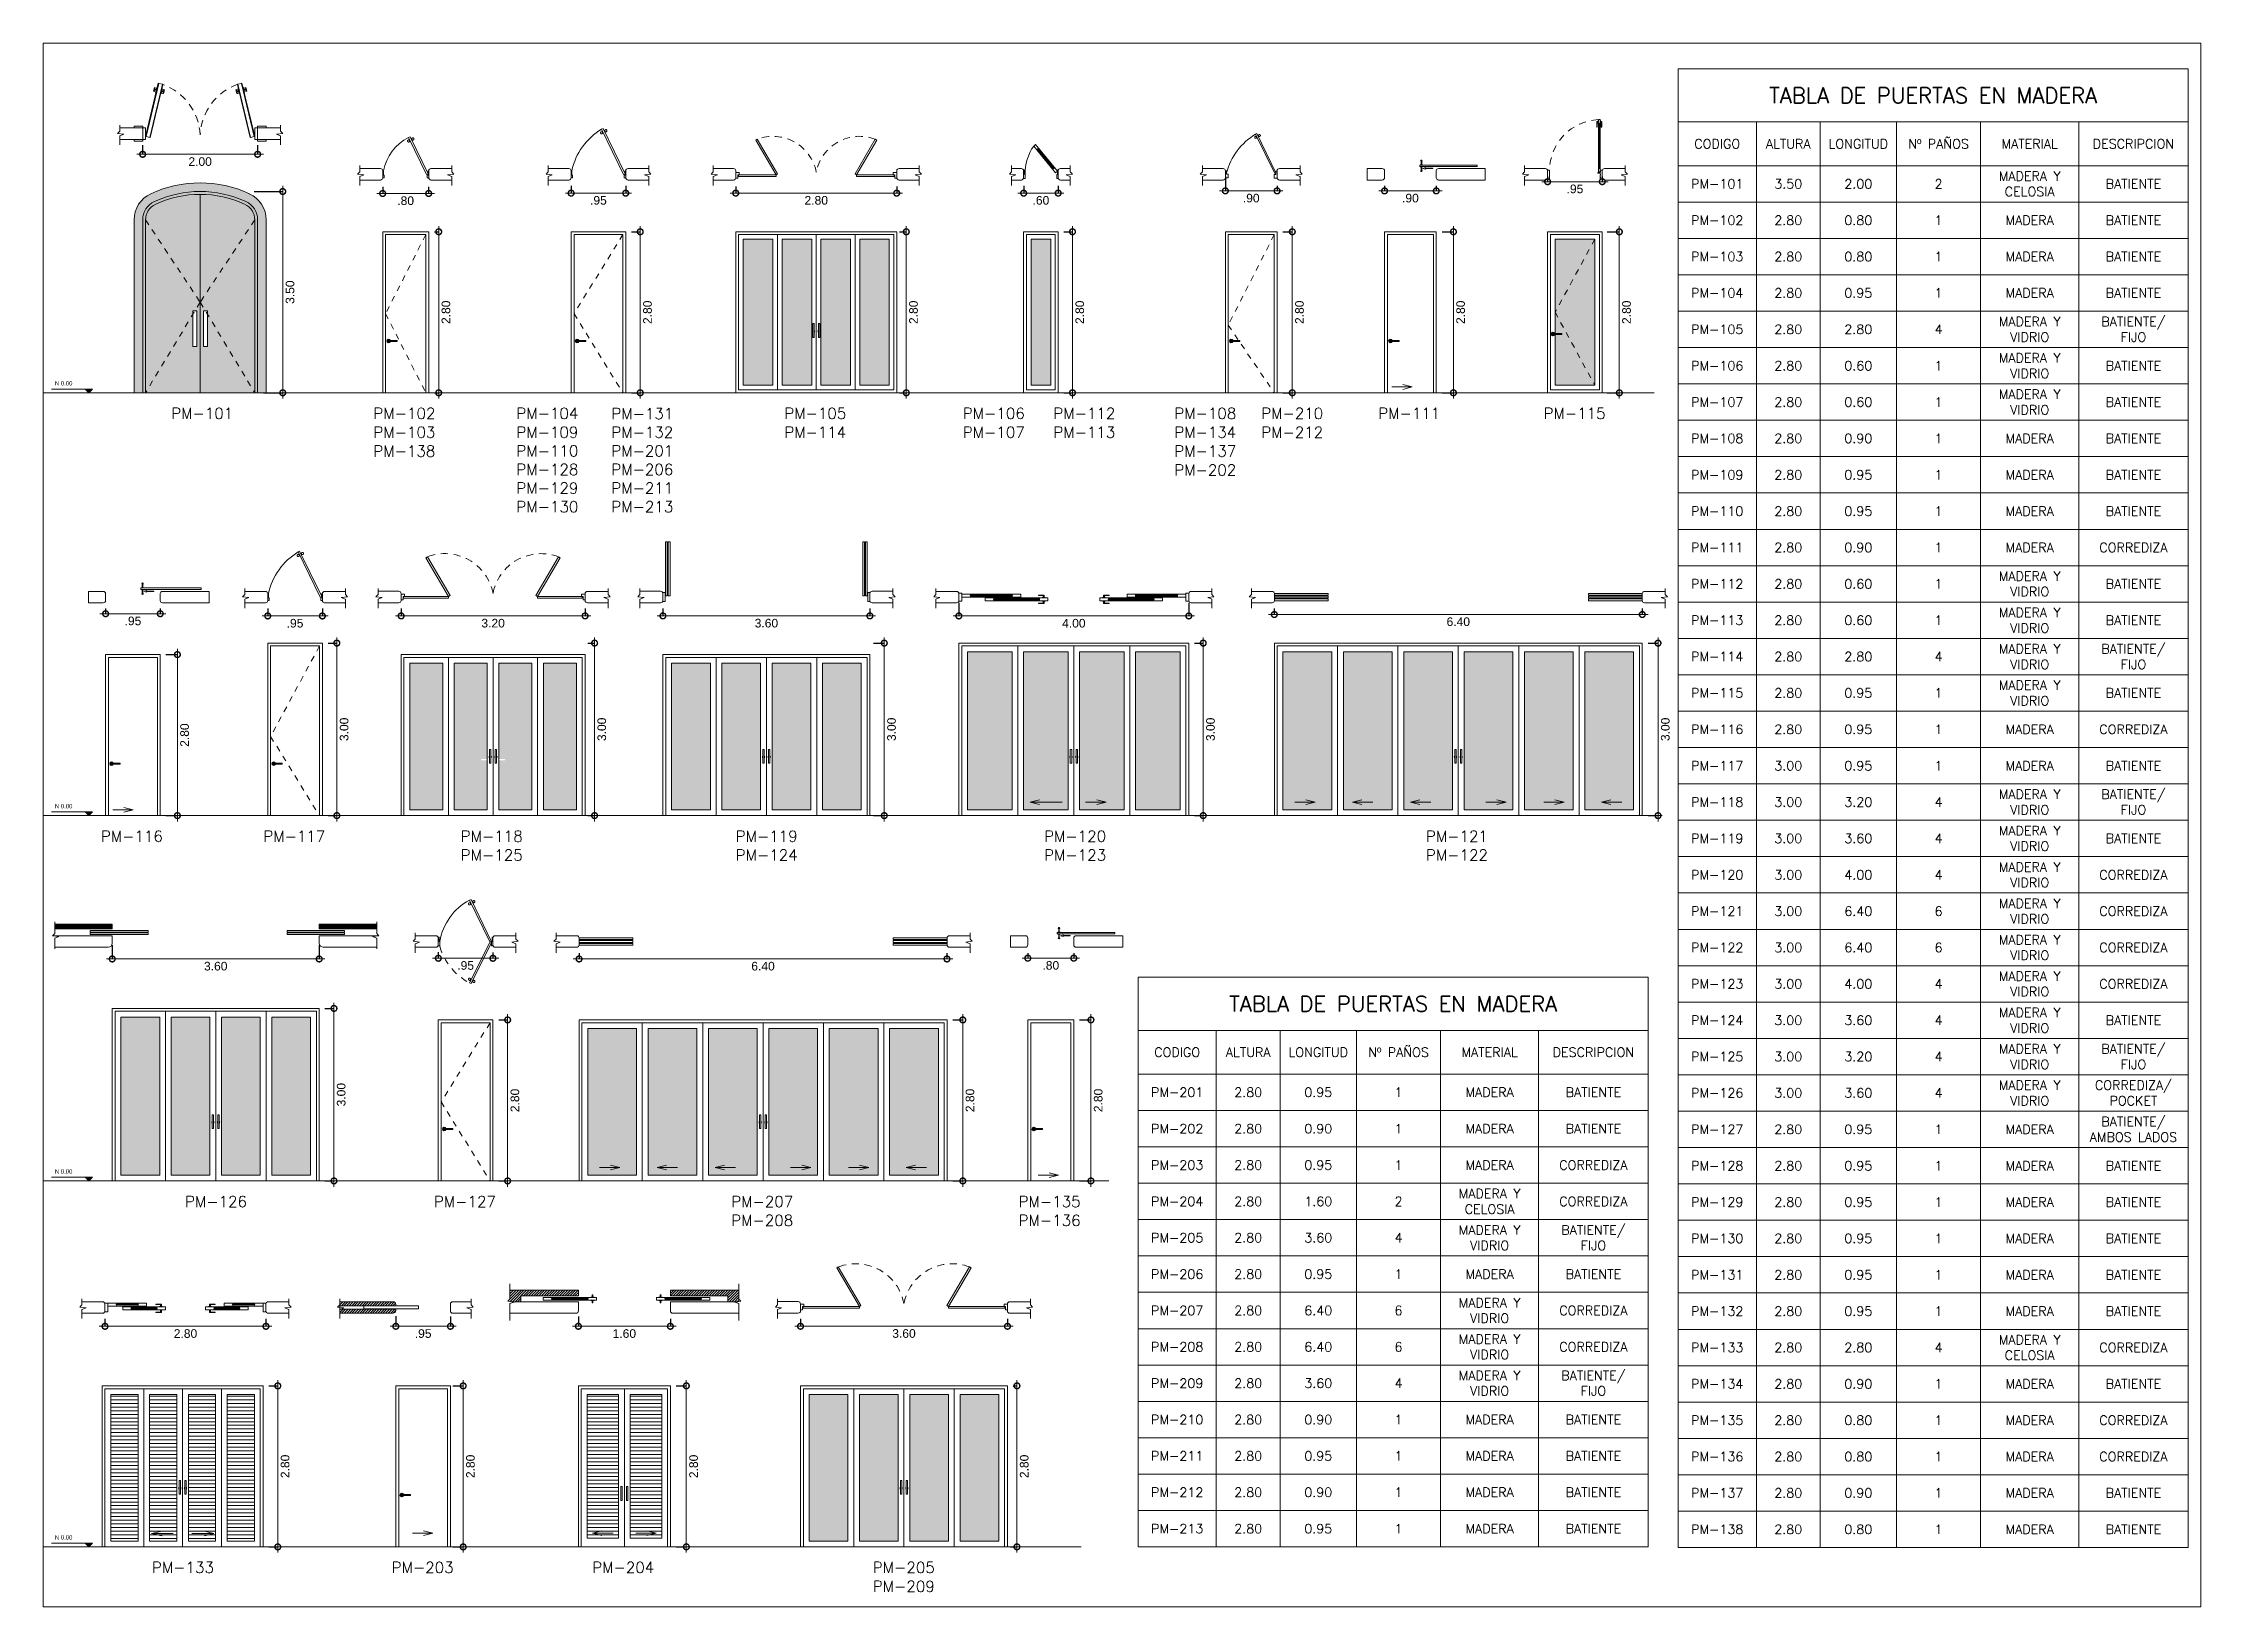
# Model space of a CAD drawing. Header units: metres. Extents: x 8 to 2416, y -346 to 476.
# Drawn here: x 259.06 to 296.59, y -73.65 to -46.46 of the extents above; entities that cross this region are included whole.
import ezdxf

# ---------------------------------------------------------------- set-up
doc = ezdxf.new("R2010")
doc.units = ezdxf.units.M
doc.header["$PDMODE"] = 34
doc.linetypes.add('0', pattern=[0])
doc.linetypes.add('HIDDEN2', pattern=[0.1875, 0.125, -0.0625])
doc.layers.get('0').update_dxf_attribs({"color": 250, "linetype": '0', "lineweight": 20})
doc.layers.get('Defpoints').update_dxf_attribs({"color": 6})
for name, color, linetype, lineweight in [('A-AREA-IDEN', 251, 'Continuous', 9), ('A-DOOR', 35, 'Continuous', 5), ('A-WALL', 250, 'Continuous', 20), ('cristales', 131, 'Continuous', 0), ('cristales pyv', 9, 'Continuous', 0), ('DIMENSIONES', 5, 'Continuous', 5), ('EL1', 150, 'Continuous', 13), ('EL4', 252, 'Continuous', 0), ('madera', 33, 'Continuous', 0), ('piscina', 131, 'Continuous', 0), ('PLF 01', 252, 'Continuous', 9), ('SE-2', 252, 'Continuous', 9), ('SE-2-MADERA', 36, 'Continuous', 9), ('SE-4', 254, 'Continuous', 0), ('textos', 7, 'Continuous', 0)]:
    doc.layers.add(name, color=color, linetype=linetype, lineweight=lineweight)
doc.styles.add('ESC100-2mm', font='arial.ttf', dxfattribs={"height": 0.15})
doc.styles.add('ESC50-3mm', font='arial.ttf', dxfattribs={"height": 0.15})
doc.styles.get("Standard").update_dxf_attribs({"font": 'arial.ttf', "height": 0.1875})
doc.dimstyles.new('DIMS100', dxfattribs={"dimtxt": 0.15, "dimasz": 0.2, "dimexe": 0.1, "dimexo": 0.1, "dimgap": 0.05, "dimtad": 2, "dimzin": 4, "dimdsep": 46, "dimtxsty": 'ESC100-2mm', "dimblk": 'DOTSMALL', "dimcen": 0.1, "dimdle": 0.1, "dimclrd": 256, "dimclre": 256, "dimclrt": 1, "dimadec": 0, "dimazin": 0, "dimtfac": 1, "dimtix": 1, "dimtmove": 2, "dimatfit": 3, "dimfxl": 1, "dimtolj": 1, "dimtzin": 0, "dimlwd": -1, "dimarcsym": 0})
pattern_1 = [(225, (270.969286, -68.367065), (0.02245064, -0.02245064), [])]
pattern_2 = [(180, (4.62839, -20.89867), (0, -0.0635), [])]

msp = doc.modelspace()

# ---------------------------------------------------------------- texts
at = {"layer": 'textos', "attachment_point": 5, "style": 'ESC50-3mm'}
for s, insert, char_height, width in [('{\\Fromans|c0;TABLA DE PUERTAS EN MADERA }', (291.9351, -47.3646), 0.27, 8.872205), ('{\\Fromans|c0;CODIGO}', (288.1792, -48.2065), 0.162, 1.360467), ('{\\Fromans|c0;ALTURA}', (289.4147, -48.2065), 0.162, 1.110467), ('{\\Fromans|c0;LONGITUD}', (290.6331, -48.2065), 0.162, 1.326467), ('{\\Fromans|c0;Nº PAÑOS}', (292.0288, -48.2065), 0.162, 1.464934), ('{\\Fromans|c0;MATERIAL}', (293.6138, -48.2065), 0.162, 1.704934), ('{\\Fromans|c0;DESCRIPCION}', (295.4187, -48.2065), 0.162, 1.904934), ('{\\Fromans|c0;MADERA Y \\PCELOSIA}', (293.6138, -48.9031), 0.162, 1.704934), ('{\\Fromans|c0;PM-101}', (288.1792, -48.9031), 0.162, 1.360467), ('{\\Fromans|c0;3.50}', (289.4147, -48.9031), 0.162, 1.448351), ('{\\Fromans|c0;2.00}', (290.6331, -48.9031), 0.162, 1.326467), ('{\\Fromans|c0;2}', (292.0288, -48.9031), 0.162, 1.464934), ('{\\Fromans|c0;BATIENTE }', (295.4187, -48.9031), 0.162, 1.904934), ('{\\Fromans|c0;PM-102}', (288.1792, -49.5355), 0.162, 1.360467), ('{\\Fromans|c0;2.80}', (289.4147, -49.5355), 0.162, 1.110467), ('{\\Fromans|c0;0.80}', (290.6331, -49.5355), 0.162, 1.326467), ('{\\Fromans|c0;1}', (292.0288, -49.5355), 0.162, 1.464934), ('{\\Fromans|c0;MADERA}', (293.6138, -49.5355), 0.162, 1.704934), ('{\\Fromans|c0;BATIENTE }', (295.4187, -49.5355), 0.162, 1.904934), ('{\\Fromans|c0;PM-103}', (288.1792, -50.1678), 0.162, 1.360467), ('{\\Fromans|c0;2.80}', (289.4147, -50.1678), 0.162, 1.110467), ('{\\Fromans|c0;0.80}', (290.6331, -50.1678), 0.162, 1.326467), ('{\\Fromans|c0;1}', (292.0288, -50.1678), 0.162, 1.464934), ('{\\Fromans|c0;MADERA}', (293.6138, -50.1678), 0.162, 1.704934), ('{\\Fromans|c0;BATIENTE }', (295.4187, -50.1678), 0.162, 1.904934), ('{\\Fromans|c0;PM-104}', (288.1792, -50.8002), 0.162, 1.360467), ('{\\Fromans|c0;2.80}', (289.4147, -50.8002), 0.162, 1.110467), ('{\\Fromans|c0;0.95}', (290.6331, -50.8002), 0.162, 1.326467), ('{\\Fromans|c0;1}', (292.0288, -50.8002), 0.162, 1.464934), ('{\\Fromans|c0;MADERA}', (293.6138, -50.8002), 0.162, 1.704934), ('{\\Fromans|c0;BATIENTE }', (295.4187, -50.8002), 0.162, 1.904934), ('{\\Fromans|c0;PM-105}', (288.1792, -51.4326), 0.162, 1.360467), ('{\\Fromans|c0;2.80}', (289.4147, -51.4326), 0.162, 1.110467), ('{\\Fromans|c0;2.80}', (290.6331, -51.4326), 0.162, 1.326467), ('{\\Fromans|c0;4}', (292.0288, -51.4326), 0.162, 1.464934), ('{\\Fromans|c0;MADERA Y\\PVIDRIO}', (293.6138, -51.4326), 0.162, 1.704934), ('{\\Fromans|c0;BATIENTE/\\PFIJO}', (295.4187, -51.4326), 0.162, 1.904934), ('{\\Fromans|c0;PM-106}', (288.1792, -52.065), 0.162, 1.360467), ('{\\Fromans|c0;2.80}', (289.4147, -52.065), 0.162, 1.110467), ('{\\Fromans|c0;0.60}', (290.6331, -52.065), 0.162, 0.837814), ('{\\Fromans|c0;1}', (292.0288, -52.065), 0.162, 1.464934), ('{\\Fromans|c0;MADERA Y\\PVIDRIO}', (293.6138, -52.065), 0.162, 1.704934), ('{\\Fromans|c0;BATIENTE }', (295.4187, -52.065), 0.162, 1.904934), ('{\\Fromans|c0;MADERA Y\\PVIDRIO}', (293.6138, -52.6973), 0.162, 1.704934), ('{\\Fromans|c0;PM-107}', (288.1792, -52.6973), 0.162, 1.360467), ('{\\Fromans|c0;2.80}', (289.4147, -52.6973), 0.162, 1.110467), ('{\\Fromans|c0;0.60}', (290.6331, -52.6973), 0.162, 0.837814), ('{\\Fromans|c0;1}', (292.0288, -52.6973), 0.162, 1.464934), ('{\\Fromans|c0;BATIENTE }', (295.4187, -52.6973), 0.162, 1.904934), ('{\\Fromans|c0;PM-108}', (288.1792, -53.3297), 0.162, 1.360467), ('{\\Fromans|c0;2.80}', (289.4147, -53.3297), 0.162, 1.110467), ('{\\Fromans|c0;0.90}', (290.6331, -53.3297), 0.162, 1.326467), ('{\\Fromans|c0;1}', (292.0288, -53.3297), 0.162, 1.464934), ('{\\Fromans|c0;MADERA }', (293.6138, -53.3297), 0.162, 1.704934), ('{\\Fromans|c0;BATIENTE}', (295.4187, -53.3297), 0.162, 1.904934), ('{\\Fromans|c0;PM-109}', (288.1792, -53.9621), 0.162, 1.360467), ('{\\Fromans|c0;2.80}', (289.4147, -53.9621), 0.162, 1.110467), ('{\\Fromans|c0;0.95}', (290.6331, -53.9621), 0.162, 1.326467), ('{\\Fromans|c0;1}', (292.0288, -53.9621), 0.162, 1.464934), ('{\\Fromans|c0;MADERA }', (293.6138, -53.9621), 0.162, 1.479398), ('{\\Fromans|c0;BATIENTE}', (295.4187, -53.9621), 0.162, 1.904934), ('{\\Fromans|c0;PM-110}', (288.1792, -54.5945), 0.162, 1.360467), ('{\\Fromans|c0;2.80}', (289.4147, -54.5945), 0.162, 1.110467), ('{\\Fromans|c0;0.95}', (290.6331, -54.5945), 0.162, 1.326467), ('{\\Fromans|c0;1}', (292.0288, -54.5945), 0.162, 1.464934), ('{\\Fromans|c0;MADERA }', (293.6138, -54.5945), 0.162, 1.704934), ('{\\Fromans|c0;BATIENTE }', (295.4187, -54.5945), 0.162, 1.904934), ('{\\Fromans|c0;PM-111}', (288.1792, -55.2268), 0.162, 1.360467), ('{\\Fromans|c0;2.80}', (289.4147, -55.2268), 0.162, 1.110467), ('{\\Fromans|c0;0.90}', (290.6331, -55.2268), 0.162, 1.326467), ('{\\Fromans|c0;1}', (292.0288, -55.2268), 0.162, 1.464934), ('{\\Fromans|c0;MADERA}', (293.6138, -55.2268), 0.162, 1.704934), ('{\\Fromans|c0;CORREDIZA }', (295.4187, -55.2268), 0.162, 1.904934), ('{\\Fromans|c0;PM-112}', (288.1792, -55.8592), 0.162, 1.360467), ('{\\Fromans|c0;2.80}', (289.4147, -55.8592), 0.162, 1.110467), ('{\\Fromans|c0;0.60}', (290.6331, -55.8592), 0.162, 1.326467), ('{\\Fromans|c0;1}', (292.0288, -55.8592), 0.162, 1.464934), ('{\\Fromans|c0;MADERA Y\\PVIDRIO}', (293.6138, -55.8592), 0.162, 1.704934), ('{\\Fromans|c0;BATIENTE }', (295.4187, -55.8592), 0.162, 1.904934), ('{\\Fromans|c0;MADERA Y\\PVIDRIO}', (293.6138, -56.4916), 0.162, 1.704934), ('{\\Fromans|c0;PM-113}', (288.1792, -56.4916), 0.162, 1.360467), ('{\\Fromans|c0;2.80}', (289.4147, -56.4916), 0.162, 1.110467), ('{\\Fromans|c0;0.60}', (290.6331, -56.4916), 0.162, 1.326467), ('{\\Fromans|c0;1}', (292.0288, -56.4916), 0.162, 1.464934), ('{\\Fromans|c0;BATIENTE }', (295.4187, -56.4916), 0.162, 1.904934), ('{\\Fromans|c0;PM-114}', (288.1792, -57.124), 0.162, 1.360467), ('{\\Fromans|c0;2.80}', (289.4147, -57.124), 0.162, 1.110467), ('{\\Fromans|c0;2.80}', (290.6331, -57.124), 0.162, 1.326467), ('{\\Fromans|c0;4}', (292.0288, -57.124), 0.162, 1.464934), ('{\\Fromans|c0;MADERA Y\\PVIDRIO}', (293.6138, -57.124), 0.162, 1.704934), ('{\\Fromans|c0;BATIENTE/\\PFIJO}', (295.4187, -57.124), 0.162, 1.904934), ('{\\Fromans|c0;PM-115}', (288.1792, -57.7563), 0.162, 1.360467), ('{\\Fromans|c0;2.80}', (289.4147, -57.7563), 0.162, 1.110467), ('{\\Fromans|c0;0.95}', (290.6331, -57.7563), 0.162, 1.326467), ('{\\Fromans|c0;1}', (292.0288, -57.7563), 0.162, 1.464934), ('{\\Fromans|c0;MADERA Y\\PVIDRIO}', (293.6138, -57.7563), 0.162, 1.704934), ('{\\Fromans|c0;BATIENTE }', (295.4187, -57.7563), 0.162, 1.904934), ('{\\Fromans|c0;PM-116}', (288.1792, -58.3887), 0.162, 1.360467), ('{\\Fromans|c0;2.80}', (289.4147, -58.3887), 0.162, 1.110467), ('{\\Fromans|c0;0.95}', (290.6331, -58.3887), 0.162, 1.326467), ('{\\Fromans|c0;1}', (292.0288, -58.3887), 0.162, 1.464934), ('{\\Fromans|c0;MADERA }', (293.6138, -58.3887), 0.162, 1.479398), ('{\\Fromans|c0;CORREDIZA}', (295.4187, -58.3887), 0.162, 1.904934), ('{\\Fromans|c0;PM-117}', (288.1792, -59.0211), 0.162, 1.360467), ('{\\Fromans|c0;3.00}', (289.4147, -59.0211), 0.162, 1.110467), ('{\\Fromans|c0;0.95}', (290.6331, -59.0211), 0.162, 1.326467), ('{\\Fromans|c0;1}', (292.0288, -59.0211), 0.162, 1.464934), ('{\\Fromans|c0;MADERA }', (293.6138, -59.0211), 0.162, 1.479398), ('{\\Fromans|c0;BATIENTE}', (295.4187, -59.0211), 0.162, 1.904934), ('{\\Fromans|c0;PM-118}', (288.1792, -59.6535), 0.162, 1.360467), ('{\\Fromans|c0;3.00}', (289.4147, -59.6535), 0.162, 1.110467), ('{\\Fromans|c0;3.20}', (290.6331, -59.6535), 0.162, 1.326467), ('{\\Fromans|c0;4}', (292.0288, -59.6535), 0.162, 1.464934), ('{\\Fromans|c0;MADERA Y\\PVIDRIO}', (293.6138, -59.6535), 0.162, 1.704934), ('{\\Fromans|c0;BATIENTE/\\PFIJO}', (295.4187, -59.6535), 0.162, 1.904934), ('{\\Fromans|c0;PM-119}', (288.1792, -60.2858), 0.162, 1.360467), ('{\\Fromans|c0;3.00}', (289.4147, -60.2858), 0.162, 1.110467), ('{\\Fromans|c0;3.60}', (290.6331, -60.2858), 0.162, 1.326467), ('{\\Fromans|c0;4}', (292.0288, -60.2858), 0.162, 1.464934), ('{\\Fromans|c0;MADERA Y\\PVIDRIO}', (293.6138, -60.2858), 0.162, 1.704934), ('{\\Fromans|c0;BATIENTE }', (295.4187, -60.2858), 0.162, 1.904934), ('{\\Fromans|c0;MADERA Y\\PVIDRIO}', (293.6138, -60.9182), 0.162, 1.704934), ('{\\Fromans|c0;PM-120}', (288.1792, -60.9182), 0.162, 1.360467), ('{\\Fromans|c0;3.00}', (289.4147, -60.9182), 0.162, 1.110467), ('{\\Fromans|c0;4.00}', (290.6331, -60.9182), 0.162, 1.326467), ('{\\Fromans|c0;4}', (292.0288, -60.9182), 0.162, 1.464934), ('{\\Fromans|c0;CORREDIZA}', (295.4187, -60.9182), 0.162, 1.904934), ('{\\Fromans|c0;PM-121}', (288.1792, -61.5506), 0.162, 1.360467), ('{\\Fromans|c0;3.00}', (289.4147, -61.5506), 0.162, 1.110467), ('{\\Fromans|c0;6.40}', (290.6331, -61.5506), 0.162, 1.326467), ('{\\Fromans|c0;6}', (292.0288, -61.5506), 0.162, 1.464934), ('{\\Fromans|c0;MADERA Y\\PVIDRIO}', (293.6138, -61.5506), 0.162, 1.704934), ('{\\Fromans|c0;CORREDIZA}', (295.4187, -61.5506), 0.162, 1.904934), ('{\\Fromans|c0;PM-122}', (288.1792, -62.183), 0.162, 1.360467), ('{\\Fromans|c0;3.00}', (289.4147, -62.183), 0.162, 1.110467), ('{\\Fromans|c0;6.40}', (290.6331, -62.183), 0.162, 1.326467), ('{\\Fromans|c0;6}', (292.0288, -62.183), 0.162, 1.464934), ('{\\Fromans|c0;MADERA Y\\PVIDRIO}', (293.6138, -62.183), 0.162, 1.704934), ('{\\Fromans|c0;CORREDIZA}', (295.4187, -62.183), 0.162, 1.904934), ('{\\Fromans|c0;MADERA Y\\PVIDRIO}', (293.6138, -62.8153), 0.162, 1.704934), ('{\\Fromans|c0;TABLA DE PUERTAS EN MADERA }', (282.5413, -63.1623), 0.27, 8.872205), ('{\\Fromans|c0;PM-123}', (288.1792, -62.8153), 0.162, 1.360467), ('{\\Fromans|c0;3.00}', (289.4147, -62.8153), 0.162, 1.110467), ('{\\Fromans|c0;4.00}', (290.6331, -62.8153), 0.162, 1.326467), ('{\\Fromans|c0;4}', (292.0288, -62.8153), 0.162, 1.464934), ('{\\Fromans|c0;CORREDIZA}', (295.4187, -62.8153), 0.162, 1.904934), ('{\\Fromans|c0;PM-124}', (288.1792, -63.4477), 0.162, 1.360467), ('{\\Fromans|c0;3.00}', (289.4147, -63.4477), 0.162, 1.110467), ('{\\Fromans|c0;3.60}', (290.6331, -63.4477), 0.162, 1.326467), ('{\\Fromans|c0;4}', (292.0288, -63.4477), 0.162, 1.464934), ('{\\Fromans|c0;MADERA Y\\PVIDRIO}', (293.6138, -63.4477), 0.162, 1.704934), ('{\\Fromans|c0;BATIENTE }', (295.4187, -63.4477), 0.162, 1.904934), ('{\\Fromans|c0;CODIGO}', (278.7854, -64.0042), 0.162, 1.360467), ('{\\Fromans|c0;ALTURA}', (280.0209, -64.0042), 0.162, 1.110467), ('{\\Fromans|c0;LONGITUD}', (281.2394, -64.0042), 0.162, 1.326467), ('{\\Fromans|c0;Nº PAÑOS}', (282.6351, -64.0042), 0.162, 1.464934), ('{\\Fromans|c0;MATERIAL}', (284.22, -64.0042), 0.162, 1.704934), ('{\\Fromans|c0;DESCRIPCION}', (286.0249, -64.0042), 0.162, 1.904934), ('{\\Fromans|c0;PM-125}', (288.1792, -64.0801), 0.162, 1.360467), ('{\\Fromans|c0;3.00}', (289.4147, -64.0801), 0.162, 1.110467), ('{\\Fromans|c0;3.20}', (290.6331, -64.0801), 0.162, 1.326467), ('{\\Fromans|c0;4}', (292.0288, -64.0801), 0.162, 1.464934), ('{\\Fromans|c0;MADERA Y\\PVIDRIO}', (293.6138, -64.0801), 0.162, 1.704934), ('{\\Fromans|c0;BATIENTE/\\PFIJO}', (295.4187, -64.0801), 0.162, 1.904934), ('{\\Fromans|c0;MADERA Y\\PVIDRIO}', (293.6138, -64.7124), 0.162, 1.704934), ('{\\Fromans|c0;CORREDIZA/ POCKET}', (295.4187, -64.7124), 0.162, 1.904934), ('{\\Fromans|c0;PM-201}', (278.7854, -64.7008), 0.162, 1.360467), ('{\\Fromans|c0;2.80}', (280.0209, -64.7008), 0.162, 1.110467), ('{\\Fromans|c0;0.95}', (281.2394, -64.7008), 0.162, 1.326467), ('{\\Fromans|c0;1}', (282.6351, -64.7008), 0.162, 1.464934), ('{\\Fromans|c0;MADERA }', (284.22, -64.7008), 0.162, 1.479398), ('{\\Fromans|c0;BATIENTE}', (286.0249, -64.7008), 0.162, 1.904934), ('{\\Fromans|c0;PM-126}', (288.1792, -64.7124), 0.162, 1.360467), ('{\\Fromans|c0;3.00}', (289.4147, -64.7124), 0.162, 1.110467), ('{\\Fromans|c0;3.60}', (290.6331, -64.7124), 0.162, 1.326467), ('{\\Fromans|c0;4}', (292.0288, -64.7124), 0.162, 1.464934), ('{\\Fromans|c0;PM-202}', (278.7854, -65.3332), 0.162, 1.360467), ('{\\Fromans|c0;2.80}', (280.0209, -65.3332), 0.162, 1.110467), ('{\\Fromans|c0;0.90}', (281.2394, -65.3332), 0.162, 1.326467), ('{\\Fromans|c0;1}', (282.6351, -65.3332), 0.162, 1.464934), ('{\\Fromans|c0;MADERA }', (284.22, -65.3332), 0.162, 1.704934), ('{\\Fromans|c0;BATIENTE}', (286.0249, -65.3332), 0.162, 1.904934), ('{\\Fromans|c0;PM-127}', (288.1792, -65.3448), 0.162, 1.360467), ('{\\Fromans|c0;2.80}', (289.4147, -65.3448), 0.162, 1.110467), ('{\\Fromans|c0;0.95}', (290.6331, -65.3448), 0.162, 1.326467), ('{\\Fromans|c0;1}', (292.0288, -65.3448), 0.162, 1.464934), ('{\\Fromans|c0;MADERA }', (293.6138, -65.3448), 0.162, 1.704934), ('{\\Fromans|c0;BATIENTE/ AMBOS LADOS}', (295.4187, -65.3448), 0.162, 1.904934), ('{\\Fromans|c0;PM-203}', (278.7854, -65.9656), 0.162, 1.360467), ('{\\Fromans|c0;2.80}', (280.0209, -65.9656), 0.162, 1.110467), ('{\\Fromans|c0;0.95}', (281.2394, -65.9656), 0.162, 1.326467), ('{\\Fromans|c0;1}', (282.6351, -65.9656), 0.162, 1.464934), ('{\\Fromans|c0;MADERA }', (284.22, -65.9656), 0.162, 1.479398), ('{\\Fromans|c0;CORREDIZA}', (286.0249, -65.9656), 0.162, 1.904934), ('{\\Fromans|c0;PM-128}', (288.1792, -65.9772), 0.162, 1.360467), ('{\\Fromans|c0;2.80}', (289.4147, -65.9772), 0.162, 1.110467), ('{\\Fromans|c0;0.95}', (290.6331, -65.9772), 0.162, 1.326467), ('{\\Fromans|c0;1}', (292.0288, -65.9772), 0.162, 1.464934), ('{\\Fromans|c0;MADERA }', (293.6138, -65.9772), 0.162, 1.704934), ('{\\Fromans|c0;BATIENTE}', (295.4187, -65.9772), 0.162, 1.904934), ('{\\Fromans|c0;MADERA Y CELOSIA}', (284.22, -66.598), 0.162, 1.479398), ('{\\Fromans|c0;PM-204}', (278.7854, -66.598), 0.162, 1.360467), ('{\\Fromans|c0;2.80}', (280.0209, -66.598), 0.162, 1.110467), ('{\\Fromans|c0;1.60}', (281.2394, -66.598), 0.162, 1.326467), ('{\\Fromans|c0;2}', (282.6351, -66.598), 0.162, 1.464934), ('{\\Fromans|c0;CORREDIZA}', (286.0249, -66.598), 0.162, 1.904934), ('{\\Fromans|c0;PM-129}', (288.1792, -66.6096), 0.162, 1.360467), ('{\\Fromans|c0;2.80}', (289.4147, -66.6096), 0.162, 1.110467), ('{\\Fromans|c0;0.95}', (290.6331, -66.6096), 0.162, 1.326467), ('{\\Fromans|c0;1}', (292.0288, -66.6096), 0.162, 1.464934), ('{\\Fromans|c0;MADERA}', (293.6138, -66.6096), 0.162, 1.704934), ('{\\Fromans|c0;BATIENTE }', (295.4187, -66.6096), 0.162, 1.904934), ('{\\Fromans|c0;PM-205}', (278.7854, -67.2303), 0.162, 1.360467), ('{\\Fromans|c0;2.80}', (280.0209, -67.2303), 0.162, 1.110467), ('{\\Fromans|c0;3.60}', (281.2394, -67.2303), 0.162, 1.326467), ('{\\Fromans|c0;4}', (282.6351, -67.2303), 0.162, 1.464934), ('{\\Fromans|c0;MADERA Y\\PVIDRIO}', (284.22, -67.2303), 0.162, 1.704934), ('{\\Fromans|c0;BATIENTE/\\PFIJO}', (286.0249, -67.2303), 0.162, 1.904934), ('{\\Fromans|c0;PM-130}', (288.1792, -67.2419), 0.162, 1.360467), ('{\\Fromans|c0;2.80}', (289.4147, -67.2419), 0.162, 1.110467), ('{\\Fromans|c0;0.95}', (290.6331, -67.2419), 0.162, 1.326467), ('{\\Fromans|c0;1}', (292.0288, -67.2419), 0.162, 1.464934), ('{\\Fromans|c0;MADERA}', (293.6138, -67.2419), 0.162, 1.704934), ('{\\Fromans|c0;BATIENTE }', (295.4187, -67.2419), 0.162, 1.904934), ('{\\Fromans|c0;PM-206}', (278.7854, -67.8627), 0.162, 1.360467), ('{\\Fromans|c0;2.80}', (280.0209, -67.8627), 0.162, 1.110467), ('{\\Fromans|c0;0.95}', (281.2394, -67.8627), 0.162, 1.326467), ('{\\Fromans|c0;1}', (282.6351, -67.8627), 0.162, 1.464934), ('{\\Fromans|c0;MADERA }', (284.22, -67.8627), 0.162, 1.479398), ('{\\Fromans|c0;BATIENTE}', (286.0249, -67.8627), 0.162, 1.904934), ('{\\Fromans|c0;PM-131}', (288.1792, -67.8743), 0.162, 1.360467), ('{\\Fromans|c0;2.80}', (289.4147, -67.8743), 0.162, 1.110467), ('{\\Fromans|c0;0.95}', (290.6331, -67.8743), 0.162, 1.326467), ('{\\Fromans|c0;1}', (292.0288, -67.8743), 0.162, 1.464934), ('{\\Fromans|c0;MADERA}', (293.6138, -67.8743), 0.162, 1.704934), ('{\\Fromans|c0;BATIENTE }', (295.4187, -67.8743), 0.162, 1.904934), ('{\\Fromans|c0;MADERA Y\\PVIDRIO}', (284.22, -68.4951), 0.162, 1.704934), ('{\\Fromans|c0;PM-207}', (278.7854, -68.4951), 0.162, 1.360467), ('{\\Fromans|c0;2.80}', (280.0209, -68.4951), 0.162, 1.110467), ('{\\Fromans|c0;6.40}', (281.2394, -68.4951), 0.162, 1.326467), ('{\\Fromans|c0;6}', (282.6351, -68.4951), 0.162, 1.464934), ('{\\Fromans|c0;CORREDIZA}', (286.0249, -68.4951), 0.162, 1.904934), ('{\\Fromans|c0;PM-132}', (288.1792, -68.5067), 0.162, 1.360467), ('{\\Fromans|c0;2.80}', (289.4147, -68.5067), 0.162, 1.110467), ('{\\Fromans|c0;0.95}', (290.6331, -68.5067), 0.162, 1.326467), ('{\\Fromans|c0;1}', (292.0288, -68.5067), 0.162, 1.464934), ('{\\Fromans|c0;MADERA}', (293.6138, -68.5067), 0.162, 1.704934), ('{\\Fromans|c0;BATIENTE }', (295.4187, -68.5067), 0.162, 1.904934), ('{\\Fromans|c0;PM-208}', (278.7854, -69.1275), 0.162, 1.360467), ('{\\Fromans|c0;2.80}', (280.0209, -69.1275), 0.162, 0.702952), ('{\\Fromans|c0;6.40}', (281.2394, -69.1275), 0.162, 1.326467), ('{\\Fromans|c0;6}', (282.6351, -69.1275), 0.162, 1.464934), ('{\\Fromans|c0;MADERA Y\\PVIDRIO}', (284.22, -69.1275), 0.162, 1.704934), ('{\\Fromans|c0;CORREDIZA}', (286.0249, -69.1275), 0.162, 1.904934), ('{\\Fromans|c0;PM-133}', (288.1792, -69.1391), 0.162, 1.325071), ('{\\Fromans|c0;2.80}', (289.4147, -69.1391), 0.162, 1.110467), ('{\\Fromans|c0;2.80}', (290.6331, -69.1391), 0.162, 1.326467), ('{\\Fromans|c0;4}', (292.0288, -69.1391), 0.162, 1.464934), ('{\\Fromans|c0;MADERA Y CELOSIA}', (293.6138, -69.1391), 0.162, 1.704934), ('{\\Fromans|c0;CORREDIZA}', (295.4187, -69.1391), 0.162, 1.904934), ('{\\Fromans|c0;PM-209}', (278.7854, -69.7598), 0.162, 1.360467), ('{\\Fromans|c0;2.80}', (280.0209, -69.7598), 0.162, 1.110467), ('{\\Fromans|c0;3.60}', (281.2394, -69.7598), 0.162, 1.326467), ('{\\Fromans|c0;4}', (282.6351, -69.7598), 0.162, 1.464934), ('{\\Fromans|c0;MADERA Y\\PVIDRIO}', (284.22, -69.7598), 0.162, 1.704934), ('{\\Fromans|c0;BATIENTE/\\PFIJO}', (286.0249, -69.7598), 0.162, 1.904934), ('{\\Fromans|c0;PM-134}', (288.1792, -69.7714), 0.162, 1.360467), ('{\\Fromans|c0;2.80}', (289.4147, -69.7714), 0.162, 1.110467), ('{\\Fromans|c0;0.90}', (290.6331, -69.7714), 0.162, 1.326467), ('{\\Fromans|c0;1}', (292.0288, -69.7714), 0.162, 1.464934), ('{\\Fromans|c0;MADERA}', (293.6138, -69.7714), 0.162, 1.704934), ('{\\Fromans|c0;BATIENTE }', (295.4187, -69.7714), 0.162, 1.904934), ('{\\Fromans|c0;PM-210}', (278.7854, -70.3922), 0.162, 1.360467), ('{\\Fromans|c0;2.80}', (280.0209, -70.3922), 0.162, 1.110467), ('{\\Fromans|c0;0.90}', (281.2394, -70.3922), 0.162, 1.326467), ('{\\Fromans|c0;1}', (282.6351, -70.3922), 0.162, 1.464934), ('{\\Fromans|c0;MADERA }', (284.22, -70.3922), 0.162, 1.704934), ('{\\Fromans|c0;BATIENTE}', (286.0249, -70.3922), 0.162, 1.904934), ('{\\Fromans|c0;PM-135}', (288.1792, -70.4038), 0.162, 1.360467), ('{\\Fromans|c0;2.80}', (289.4147, -70.4038), 0.162, 1.110467), ('{\\Fromans|c0;0.80}', (290.6331, -70.4038), 0.162, 1.326467), ('{\\Fromans|c0;1}', (292.0288, -70.4038), 0.162, 1.464934), ('{\\Fromans|c0;MADERA}', (293.6138, -70.4038), 0.162, 1.704934), ('{\\Fromans|c0;CORREDIZA}', (295.4187, -70.4038), 0.162, 1.904934), ('{\\Fromans|c0;PM-211}', (278.7854, -71.0246), 0.162, 1.360467), ('{\\Fromans|c0;2.80}', (280.0209, -71.0246), 0.162, 1.110467), ('{\\Fromans|c0;0.95}', (281.2394, -71.0246), 0.162, 1.326467), ('{\\Fromans|c0;1}', (282.6351, -71.0246), 0.162, 1.464934), ('{\\Fromans|c0;MADERA }', (284.22, -71.0246), 0.162, 1.479398), ('{\\Fromans|c0;BATIENTE}', (286.0249, -71.0246), 0.162, 1.904934), ('{\\Fromans|c0;PM-136}', (288.1792, -71.0362), 0.162, 1.360467), ('{\\Fromans|c0;2.80}', (289.4147, -71.0362), 0.162, 1.110467), ('{\\Fromans|c0;0.80}', (290.6331, -71.0362), 0.162, 1.326467), ('{\\Fromans|c0;1}', (292.0288, -71.0362), 0.162, 1.464934), ('{\\Fromans|c0;MADERA}', (293.6138, -71.0362), 0.162, 1.704934), ('{\\Fromans|c0;CORREDIZA}', (295.4187, -71.0362), 0.162, 1.904934), ('{\\Fromans|c0;PM-212}', (278.7854, -71.657), 0.162, 1.360467), ('{\\Fromans|c0;2.80}', (280.0209, -71.657), 0.162, 1.110467), ('{\\Fromans|c0;0.90}', (281.2394, -71.657), 0.162, 1.326467), ('{\\Fromans|c0;1}', (282.6351, -71.657), 0.162, 1.464934), ('{\\Fromans|c0;MADERA }', (284.22, -71.657), 0.162, 1.704934), ('{\\Fromans|c0;BATIENTE}', (286.0249, -71.657), 0.162, 1.904934), ('{\\Fromans|c0;PM-137}', (288.1792, -71.6686), 0.162, 1.360467), ('{\\Fromans|c0;2.80}', (289.4147, -71.6686), 0.162, 1.110467), ('{\\Fromans|c0;0.90}', (290.6331, -71.6686), 0.162, 1.326467), ('{\\Fromans|c0;1}', (292.0288, -71.6686), 0.162, 1.464934), ('{\\Fromans|c0;MADERA}', (293.6138, -71.6686), 0.162, 1.704934), ('{\\Fromans|c0;BATIENTE }', (295.4187, -71.6686), 0.162, 1.904934), ('{\\Fromans|c0;PM-213}', (278.7854, -72.2893), 0.162, 1.360467), ('{\\Fromans|c0;2.80}', (280.0209, -72.2893), 0.162, 1.110467), ('{\\Fromans|c0;0.95}', (281.2394, -72.2893), 0.162, 1.326467), ('{\\Fromans|c0;1}', (282.6351, -72.2893), 0.162, 1.464934), ('{\\Fromans|c0;MADERA }', (284.22, -72.2893), 0.162, 1.479398), ('{\\Fromans|c0;BATIENTE}', (286.0249, -72.2893), 0.162, 1.904934), ('{\\Fromans|c0;PM-138}', (288.1792, -72.3009), 0.162, 1.360467), ('{\\Fromans|c0;2.80}', (289.4147, -72.3009), 0.162, 1.110467), ('{\\Fromans|c0;0.80}', (290.6331, -72.3009), 0.162, 1.326467), ('{\\Fromans|c0;1}', (292.0288, -72.3009), 0.162, 1.464934), ('{\\Fromans|c0;MADERA}', (293.6138, -72.3009), 0.162, 1.704934), ('{\\Fromans|c0;BATIENTE }', (295.4187, -72.3009), 0.162, 1.904934)]:
    msp.add_mtext(s, dxfattribs=dict(at, insert=insert, char_height=char_height, width=width))
at = {"layer": 'textos', "char_height": 0.075, "attachment_point": 1, "style": 'ESC100-2mm'}
for insert in [(259.2631, -52.3339), (259.2631, -59.6871), (259.2631, -66.0403), (259.2631, -72.4038)]:
    msp.add_mtext_dynamic_manual_height_columns('{\\Ftxt|c0;N 0.00}', width=2.216942, gutter_width=0.5, heights=[0], dxfattribs=dict(at, insert=insert))
at = {"layer": 'textos', "char_height": 0.192, "attachment_point": 1}
for s, width, heights, insert in [('{\\Fromans|c0;PM-101}', 0.726882, [0], (261.2868, -52.7982)), ('{\\Fromans|c0;PM-102}', 0.985371, [0.192], (264.8039, -52.7982)), ('{\\Fromans|c0;PM-104}', 0.726882, [0], (267.2909, -52.7982)), ('{\\Fromans|c0;PM-131}', 0.856191, [0], (268.942, -52.8027)), ('{\\Fromans|c0;PM-105}', 0.726882, [0], (271.951, -52.7982)), ('{\\Fromans|c0;PM-106}', 0.726882, [0], (275.0563, -52.7982)), ('{\\Fromans|c0;PM-112}', 0.726882, [0], (276.6314, -52.7982)), ('{\\Fromans|c0;PM-108}', 0.726882, [0], (278.7349, -52.7982)), ('{\\Fromans|c0;PM-210}', 0.726882, [0], (280.2474, -52.7982)), ('{\\Fromans|c0;PM-111}', 0.726882, [0], (282.2827, -52.7982)), ('{\\Fromans|c0;PM-115}', 0.726882, [0], (285.1587, -52.7982)), ('{\\Fromans|c0;PM-103}', 0.726882, [0], (264.8039, -53.1265)), ('{\\Fromans|c0;PM-109}', 0.726882, [0], (267.2909, -53.1265)), ('{\\Fromans|c0;PM-132}', 0.856191, [0], (268.942, -53.1265)), ('{\\Fromans|c0;PM-114}', 0.726882, [0.192], (271.951, -53.1265)), ('{\\Fromans|c0;PM-107}', 0.726882, [0], (275.0563, -53.1265)), ('{\\Fromans|c0;PM-113}', 0.726882, [0], (276.6314, -53.1265)), ('{\\Fromans|c0;PM-134}', 0.726882, [0], (278.7349, -53.1265)), ('{\\Fromans|c0;PM-212}', 0.726882, [0], (280.2474, -53.1265)), ('{\\Fromans|c0;PM-138}', 0.726882, [0], (264.8028, -53.4549)), ('{\\Fromans|c0;PM-110}', 0.726882, [0.2171], (267.2909, -53.4504)), ('{\\Fromans|c0;PM-201}', 0.856191, [0], (268.942, -53.4504)), ('{\\Fromans|c0;PM-137}', 0.726882, [0], (278.7349, -53.4549)), ('{\\Fromans|c0;PM-128}', 0.726882, [0], (267.2909, -53.7742)), ('{\\Fromans|c0;PM-206}', 0.856191, [0], (268.942, -53.7742)), ('{\\Fromans|c0;PM-202}', 0.726882, [0], (278.7349, -53.7832)), ('{\\Fromans|c0;PM-129}', 0.726882, [0], (267.2909, -54.098)), ('{\\Fromans|c0;PM-211}', 0.856191, [0], (268.942, -54.098)), ('{\\Fromans|c0;PM-130}', 0.726882, [0], (267.2909, -54.4218)), ('{\\Fromans|c0;PM-213}', 0.856191, [0], (268.942, -54.4218)), ('{\\Fromans|c0;PM-116}', 0.726882, [0], (260.064, -60.1514)), ('{\\Fromans|c0;PM-117}', 0.726882, [0], (262.8901, -60.1514)), ('{\\Fromans|c0;PM-118}', 0.726882, [0], (266.323, -60.1514)), ('{\\Fromans|c0;PM-119}', 0.726882, [0], (271.1056, -60.1514)), ('{\\Fromans|c0;PM-120}', 0.726882, [0], (276.471, -60.1514)), ('{\\Fromans|c0;PM-121}', 0.726882, [0], (283.1122, -60.1514)), ('{\\Fromans|c0;PM-125}', 0.88697, [0.1691], (266.323, -60.4798)), ('{\\Fromans|c0;PM-124}', 0.726882, [0], (271.1056, -60.4798)), ('{\\Fromans|c0;PM-123}', 0.726882, [0], (276.471, -60.4798)), ('{\\Fromans|c0;PM-122}', 0.726882, [0], (283.1122, -60.4798)), ('{\\Fromans|c0;PM-126}', 0.726882, [0], (261.5271, -66.5047)), ('{\\Fromans|c0;PM-127}', 0.726882, [0], (265.8565, -66.5047)), ('{\\Fromans|c0;PM-207}', 0.726882, [0], (271.0281, -66.5047)), ('{\\Fromans|c0;PM-135}', 0.726882, [0], (276.0266, -66.5047)), ('{\\Fromans|c0;PM-208}', 0.726882, [0], (271.0281, -66.833)), ('{\\Fromans|c0;PM-136}', 0.88697, [0.1691], (276.0266, -66.833)), ('{\\Fromans|c0;PM-133}', 0.726882, [0], (260.9518, -72.8681)), ('{\\Fromans|c0;PM-203}', 0.726882, [0], (265.1211, -72.8681)), ('{\\Fromans|c0;PM-204}', 1.056705, [0], (268.6105, -72.8681)), ('{\\Fromans|c0;PM-205}', 0.726882, [0], (273.4906, -72.8681)), ('{\\Fromans|c0;PM-209}', 0.726882, [0], (273.4906, -73.1965))]:
    msp.add_mtext_dynamic_manual_height_columns(s, width=width, gutter_width=2.5, heights=heights, dxfattribs=dict(at, insert=insert))

# ---------------------------------------------------------------- blocks, each defined once
blk = doc.blocks.new('A - ANNO - NPT SECC')
blk.add_hatch(color=256).paths.add_polyline_path([(-0.1, 0.1), (0.1, 0.1), (0, 0)])
blk.add_line((0.1, 0.1), (1.022, 0.1))
blk.add_lwpolyline([(-0.1, 0.1), (0.1, 0.1), (0, 0), (-0.1, 0.1)])
blk = doc.blocks.new('_DotSmall')
at = {"color": 0, "linetype": 'ByBlock', "lineweight": 13, "const_width": 0.5}
blk.add_lwpolyline([(-0.0625, 0, 1), (0.0625, 0, 1)], format="xyb", close=True, dxfattribs=at)
blk = doc.blocks.new('*D803')
at = {"layer": 'Defpoints', "color": 0, "transparency": 16777216}
for p in [(261.79, -49.036), (262.79, -52.536), (263.227, -52.536)]:
    blk.add_point(p, dxfattribs=at)
at = {"layer": 'DIMENSIONES', "lineweight": -2, "transparency": 16777216}
for p, q in [((262.727, -49.036), (263.227, -49.036)), ((262.89, -52.536), (263.227, -52.536))]:
    blk.add_line(p, q, dxfattribs=at)
at = {"layer": 'DIMENSIONES', "transparency": 16777216}
blk.add_line((263.227, -48.936), (263.227, -52.636), dxfattribs=at)
at = {"layer": 'DIMENSIONES', "transparency": 16777216, "xscale": 0.2, "yscale": 0.2, "zscale": 0.2}
for p, rotation in [((263.227, -49.036), 90), ((263.227, -52.536), 270)]:
    blk.add_blockref('_DotSmall', p, dxfattribs=dict(at, rotation=rotation))
at = {"layer": 'DIMENSIONES', "color": 5, "transparency": 16777216, "insert": (263.354, -50.786), "char_height": 0.15, "attachment_point": 5, "rotation": 90, "style": 'ESC100-2mm'}
blk.add_mtext('\\A1;3.50', dxfattribs=at)
blk = doc.blocks.new('*D804')
at = {"layer": 'Defpoints', "color": 0, "transparency": 16777216}
for p in [(260.79, -48.13), (260.79, -48.389), (262.79, -48.13)]:
    blk.add_point(p, dxfattribs=at)
at = {"layer": 'DIMENSIONES', "transparency": 16777216}
blk.add_line((262.89, -48.389), (260.69, -48.389), dxfattribs=at)
at = {"layer": 'DIMENSIONES', "lineweight": -2, "transparency": 16777216}
for p, q in [((260.79, -48.23), (260.79, -48.389)), ((262.79, -48.23), (262.79, -48.389))]:
    blk.add_line(p, q, dxfattribs=at)
at = {"layer": 'DIMENSIONES', "transparency": 16777216, "xscale": 0.2, "yscale": 0.2, "zscale": 0.2, "rotation": 180}
blk.add_blockref('_DotSmall', (260.79, -48.389), dxfattribs=at)
at = {"layer": 'DIMENSIONES', "transparency": 16777216, "xscale": 0.2, "yscale": 0.2, "zscale": 0.2}
blk.add_blockref('_DotSmall', (262.79, -48.389), dxfattribs=at)
at = {"layer": 'DIMENSIONES', "color": 5, "transparency": 16777216, "insert": (261.79, -48.516), "char_height": 0.15, "attachment_point": 5, "style": 'ESC100-2mm'}
blk.add_mtext('\\A1;2.00', dxfattribs=at)
blk = doc.blocks.new('A$C95be60c7')
at = {"layer": 'A-DOOR'}
for p, q in [((0.475, 0.743), (0.45, 0.73)), ((0.762, 0.088), (0.45, 0.73)), ((0.47, 0.688), (0.46, 0.683)), ((0.479, 0.671), (0.468, 0.666)), ((0.788, 0.1), (0.475, 0.743)), ((0.496, 0.7), (0.506, 0.705)), ((0.504, 0.683), (0.514, 0.688)), ((0.762, 0.088), (0.788, 0.1))]:
    blk.add_line(p, q, dxfattribs=at)
for points in [[(0, 0.03), (0.025, 0.03), (0.025, 0.075), (0.013, 0.075), (0.013, 0.15), (0, 0.15), (0, 0.03)], [(0.8, 0.03), (0.775, 0.03), (0.775, 0.075), (0.788, 0.075), (0.788, 0.15), (0.8, 0.15), (0.8, 0.03)]]:
    blk.add_lwpolyline(points, dxfattribs=at)
blk.add_arc((0.831, -0.012), 0.834, 117.1874, 168.8099, dxfattribs=at)
for points in [[(0.431, 0.667), (0.431, 0.672), (0.436, 0.681), (0.444, 0.686), (0.455, 0.686), (0.463, 0.681), (0.468, 0.672), (0.468, 0.662), (0.463, 0.654), (0.455, 0.649), (0.444, 0.649), (0.436, 0.654), (0.431, 0.662), (0.431, 0.667)], [(0.506, 0.704), (0.506, 0.709), (0.511, 0.718), (0.52, 0.723), (0.53, 0.723), (0.539, 0.718), (0.544, 0.709), (0.544, 0.699), (0.539, 0.69), (0.53, 0.685), (0.52, 0.685), (0.511, 0.69), (0.506, 0.699), (0.506, 0.704)]]:
    blk.add_open_spline(points, degree=2, dxfattribs=at)
blk = doc.blocks.new('*D805')
at = {"layer": 'Defpoints', "color": 0, "transparency": 16777216}
for p in [(264.965, -48.857), (265.765, -48.857), (265.765, -49.07)]:
    blk.add_point(p, dxfattribs=at)
at = {"layer": 'DIMENSIONES', "transparency": 16777216}
blk.add_line((264.865, -49.07), (265.865, -49.07), dxfattribs=at)
at = {"layer": 'DIMENSIONES', "lineweight": -2, "transparency": 16777216}
for p, q in [((264.965, -48.957), (264.965, -49.07)), ((265.765, -48.957), (265.765, -49.07))]:
    blk.add_line(p, q, dxfattribs=at)
at = {"layer": 'DIMENSIONES', "transparency": 16777216, "xscale": 0.2, "yscale": 0.2, "zscale": 0.2, "rotation": 180}
blk.add_blockref('_DotSmall', (264.965, -49.07), dxfattribs=at)
at = {"layer": 'DIMENSIONES', "transparency": 16777216, "xscale": 0.2, "yscale": 0.2, "zscale": 0.2}
blk.add_blockref('_DotSmall', (265.765, -49.07), dxfattribs=at)
at = {"layer": 'DIMENSIONES', "color": 5, "transparency": 16777216, "insert": (265.365, -49.196), "char_height": 0.15, "attachment_point": 5, "style": 'ESC100-2mm'}
blk.add_mtext('\\A1;.80', dxfattribs=at)
blk = doc.blocks.new('*D806')
at = {"layer": 'Defpoints', "color": 0, "transparency": 16777216}
for p in [(265.765, -49.736), (265.765, -52.536), (265.94, -52.536)]:
    blk.add_point(p, dxfattribs=at)
at = {"layer": 'DIMENSIONES', "lineweight": -2, "transparency": 16777216}
for p, q in [((265.865, -49.736), (265.94, -49.736)), ((265.865, -52.536), (265.94, -52.536))]:
    blk.add_line(p, q, dxfattribs=at)
at = {"layer": 'DIMENSIONES', "transparency": 16777216}
blk.add_line((265.94, -49.636), (265.94, -52.636), dxfattribs=at)
at = {"layer": 'DIMENSIONES', "transparency": 16777216, "xscale": 0.2, "yscale": 0.2, "zscale": 0.2}
for p, rotation in [((265.94, -49.736), 90), ((265.94, -52.536), 270)]:
    blk.add_blockref('_DotSmall', p, dxfattribs=dict(at, rotation=rotation))
at = {"layer": 'DIMENSIONES', "color": 5, "transparency": 16777216, "insert": (266.066, -51.136), "char_height": 0.15, "attachment_point": 5, "rotation": 90, "style": 'ESC100-2mm'}
blk.add_mtext('\\A1;2.80', dxfattribs=at)
blk = doc.blocks.new('puerta 1.00')
at = {"layer": 'A-DOOR'}
for p, q in [((-0.15, -0.012), (-0.937, -0.395)), ((-0.138, -0.038), (-0.925, -0.42)), ((-0.895, -0.374), (-0.9, -0.364)), ((-0.878, -0.366), (-0.883, -0.356)), ((-0.138, -0.038), (-0.15, -0.012)), ((-0.937, -0.395), (-0.925, -0.42)), ((-0.882, -0.4), (-0.877, -0.41)), ((-0.865, -0.392), (-0.86, -0.402))]:
    blk.add_line(p, q, dxfattribs=at)
for points in [[(-0.08, 0), (-0.08, -0.025), (-0.125, -0.025), (-0.125, -0.012), (-0.2, -0.012), (-0.2, 0), (-0.08, 0)], [(-0.08, -0.95), (-0.08, -0.925), (-0.125, -0.925), (-0.125, -0.937), (-0.2, -0.937), (-0.2, -0.95), (-0.08, -0.95)]]:
    blk.add_lwpolyline(points, dxfattribs=at)
blk.add_arc((0.037, 0.16), 1.123, 211.1336, 257.8343, dxfattribs=at)
for points in [[(-0.898, -0.364), (-0.903, -0.364), (-0.912, -0.359), (-0.917, -0.35), (-0.917, -0.34), (-0.912, -0.332), (-0.903, -0.327), (-0.893, -0.327), (-0.884, -0.332), (-0.879, -0.34), (-0.879, -0.35), (-0.884, -0.359), (-0.893, -0.364), (-0.898, -0.364)], [(-0.862, -0.439), (-0.867, -0.439), (-0.875, -0.434), (-0.88, -0.426), (-0.88, -0.416), (-0.875, -0.407), (-0.867, -0.402), (-0.857, -0.402), (-0.848, -0.407), (-0.843, -0.416), (-0.843, -0.426), (-0.848, -0.434), (-0.857, -0.439), (-0.862, -0.439)]]:
    blk.add_open_spline(points, degree=2, dxfattribs=at)
blk = doc.blocks.new('*D807')
at = {"layer": 'Defpoints', "color": 0, "transparency": 16777216}
for p in [(268.243, -48.836), (269.193, -48.836), (269.193, -49.064)]:
    blk.add_point(p, dxfattribs=at)
at = {"layer": 'DIMENSIONES', "transparency": 16777216}
blk.add_line((268.143, -49.064), (269.293, -49.064), dxfattribs=at)
at = {"layer": 'DIMENSIONES', "lineweight": -2, "transparency": 16777216}
for p, q in [((268.243, -48.936), (268.243, -49.064)), ((269.193, -48.936), (269.193, -49.064))]:
    blk.add_line(p, q, dxfattribs=at)
at = {"layer": 'DIMENSIONES', "transparency": 16777216, "xscale": 0.2, "yscale": 0.2, "zscale": 0.2, "rotation": 180}
blk.add_blockref('_DotSmall', (268.243, -49.064), dxfattribs=at)
at = {"layer": 'DIMENSIONES', "transparency": 16777216, "xscale": 0.2, "yscale": 0.2, "zscale": 0.2}
blk.add_blockref('_DotSmall', (269.193, -49.064), dxfattribs=at)
at = {"layer": 'DIMENSIONES', "color": 5, "transparency": 16777216, "insert": (268.718, -49.19), "char_height": 0.15, "attachment_point": 5, "style": 'ESC100-2mm'}
blk.add_mtext('\\A1;.95', dxfattribs=at)
blk = doc.blocks.new('*D808')
at = {"layer": 'Defpoints', "color": 0, "transparency": 16777216}
for p in [(269.193, -49.736), (269.193, -52.536), (269.445, -52.536)]:
    blk.add_point(p, dxfattribs=at)
at = {"layer": 'DIMENSIONES', "lineweight": -2, "transparency": 16777216}
for p, q in [((269.293, -49.736), (269.445, -49.736)), ((269.293, -52.536), (269.445, -52.536))]:
    blk.add_line(p, q, dxfattribs=at)
at = {"layer": 'DIMENSIONES', "transparency": 16777216}
blk.add_line((269.445, -49.636), (269.445, -52.636), dxfattribs=at)
at = {"layer": 'DIMENSIONES', "transparency": 16777216, "xscale": 0.2, "yscale": 0.2, "zscale": 0.2}
for p, rotation in [((269.445, -49.736), 90), ((269.445, -52.536), 270)]:
    blk.add_blockref('_DotSmall', p, dxfattribs=dict(at, rotation=rotation))
at = {"layer": 'DIMENSIONES', "color": 5, "transparency": 16777216, "insert": (269.572, -51.136), "char_height": 0.15, "attachment_point": 5, "rotation": 90, "style": 'ESC100-2mm'}
blk.add_mtext('\\A1;2.80', dxfattribs=at)
blk = doc.blocks.new('*D809')
at = {"layer": 'Defpoints', "color": 0, "transparency": 16777216}
for p in [(273.857, -49.736), (273.857, -52.536), (274.073, -52.536)]:
    blk.add_point(p, dxfattribs=at)
at = {"layer": 'DIMENSIONES', "lineweight": -2, "transparency": 16777216}
for p, q in [((273.957, -49.736), (274.073, -49.736)), ((273.957, -52.536), (274.073, -52.536))]:
    blk.add_line(p, q, dxfattribs=at)
at = {"layer": 'DIMENSIONES', "transparency": 16777216}
blk.add_line((274.073, -49.636), (274.073, -52.636), dxfattribs=at)
at = {"layer": 'DIMENSIONES', "transparency": 16777216, "xscale": 0.2, "yscale": 0.2, "zscale": 0.2}
for p, rotation in [((274.073, -49.736), 90), ((274.073, -52.536), 270)]:
    blk.add_blockref('_DotSmall', p, dxfattribs=dict(at, rotation=rotation))
at = {"layer": 'DIMENSIONES', "color": 5, "transparency": 16777216, "insert": (274.199, -51.136), "char_height": 0.15, "attachment_point": 5, "rotation": 90, "style": 'ESC100-2mm'}
blk.add_mtext('\\A1;2.80', dxfattribs=at)
blk = doc.blocks.new('*D810')
at = {"layer": 'Defpoints', "color": 0, "transparency": 16777216}
for p in [(271.107, -48.846), (273.907, -48.849), (273.907, -49.064)]:
    blk.add_point(p, dxfattribs=at)
at = {"layer": 'DIMENSIONES', "transparency": 16777216}
blk.add_line((271.007, -49.064), (274.007, -49.064), dxfattribs=at)
at = {"layer": 'DIMENSIONES', "lineweight": -2, "transparency": 16777216}
for p, q in [((271.107, -48.946), (271.107, -49.064)), ((273.907, -48.949), (273.907, -49.064))]:
    blk.add_line(p, q, dxfattribs=at)
at = {"layer": 'DIMENSIONES', "transparency": 16777216, "xscale": 0.2, "yscale": 0.2, "zscale": 0.2, "rotation": 180}
blk.add_blockref('_DotSmall', (271.107, -49.064), dxfattribs=at)
at = {"layer": 'DIMENSIONES', "transparency": 16777216, "xscale": 0.2, "yscale": 0.2, "zscale": 0.2}
blk.add_blockref('_DotSmall', (273.907, -49.064), dxfattribs=at)
at = {"layer": 'DIMENSIONES', "color": 5, "transparency": 16777216, "insert": (272.507, -49.19), "char_height": 0.15, "attachment_point": 5, "style": 'ESC100-2mm'}
blk.add_mtext('\\A1;2.80', dxfattribs=at)
blk = doc.blocks.new('P90')
at = {"layer": 'A-DOOR'}
for p, q in [((-0.048, -0.858), (0.636, -0.526)), ((-0.037, -0.88), (0.647, -0.549)), ((0.584, -0.552), (0.58, -0.543)), ((0.599, -0.544), (0.595, -0.535)), ((0.595, -0.574), (0.6, -0.583)), ((0.61, -0.567), (0.614, -0.576)), ((0.647, -0.549), (0.636, -0.526)), ((-0.037, -0.88), (-0.048, -0.858))]:
    blk.add_line(p, q, dxfattribs=at)
for points in [[(-0.06, -0.02), (-0.06, -0.05), (-0.12, -0.05), (-0.12, 0), (0, 0), (0, -0.02)], [(-0.067, -0.88), (-0.067, -0.85), (-0.127, -0.85), (-0.127, -0.9), (-0.007, -0.9), (-0.007, -0.88)]]:
    blk.add_lwpolyline(points, close=True, dxfattribs=at)
blk.add_arc((-0.326, -1.105), 1.123, 31.0139, 75.0797, dxfattribs=at)
for points in [[(0.581, -0.51), (0.586, -0.51), (0.593, -0.514), (0.598, -0.522), (0.598, -0.531), (0.593, -0.538), (0.586, -0.543), (0.577, -0.543), (0.569, -0.538), (0.565, -0.531), (0.565, -0.522), (0.569, -0.514), (0.577, -0.51), (0.581, -0.51)], [(0.613, -0.576), (0.618, -0.576), (0.625, -0.58), (0.63, -0.588), (0.63, -0.597), (0.625, -0.604), (0.618, -0.609), (0.609, -0.609), (0.601, -0.604), (0.597, -0.597), (0.597, -0.588), (0.601, -0.58), (0.609, -0.576), (0.613, -0.576)]]:
    blk.add_open_spline(points, degree=2, dxfattribs=at)
blk = doc.blocks.new('*D811')
at = {"layer": 'Defpoints', "color": 0, "transparency": 16777216}
for p in [(279.623, -48.676), (280.523, -48.836), (280.523, -49.025)]:
    blk.add_point(p, dxfattribs=at)
at = {"layer": 'DIMENSIONES', "lineweight": -2, "transparency": 16777216}
for p, q in [((279.623, -48.776), (279.623, -49.025)), ((280.523, -48.936), (280.523, -49.025))]:
    blk.add_line(p, q, dxfattribs=at)
at = {"layer": 'DIMENSIONES', "transparency": 16777216}
blk.add_line((279.523, -49.025), (280.623, -49.025), dxfattribs=at)
at = {"layer": 'DIMENSIONES', "transparency": 16777216, "xscale": 0.2, "yscale": 0.2, "zscale": 0.2, "rotation": 180}
blk.add_blockref('_DotSmall', (279.623, -49.025), dxfattribs=at)
at = {"layer": 'DIMENSIONES', "transparency": 16777216, "xscale": 0.2, "yscale": 0.2, "zscale": 0.2}
blk.add_blockref('_DotSmall', (280.523, -49.025), dxfattribs=at)
at = {"layer": 'DIMENSIONES', "color": 5, "transparency": 16777216, "insert": (280.073, -49.151), "char_height": 0.15, "attachment_point": 5, "style": 'ESC100-2mm'}
blk.add_mtext('\\A1;.90', dxfattribs=at)
blk = doc.blocks.new('*D812')
at = {"layer": 'Defpoints', "color": 0, "transparency": 16777216}
for p in [(280.523, -49.736), (280.523, -52.536), (280.787, -52.536)]:
    blk.add_point(p, dxfattribs=at)
at = {"layer": 'DIMENSIONES', "lineweight": -2, "transparency": 16777216}
for p, q in [((280.623, -49.736), (280.787, -49.736)), ((280.623, -52.536), (280.787, -52.536))]:
    blk.add_line(p, q, dxfattribs=at)
at = {"layer": 'DIMENSIONES', "transparency": 16777216}
blk.add_line((280.787, -49.636), (280.787, -52.636), dxfattribs=at)
at = {"layer": 'DIMENSIONES', "transparency": 16777216, "xscale": 0.2, "yscale": 0.2, "zscale": 0.2}
for p, rotation in [((280.787, -49.736), 90), ((280.787, -52.536), 270)]:
    blk.add_blockref('_DotSmall', p, dxfattribs=dict(at, rotation=rotation))
at = {"layer": 'DIMENSIONES', "color": 5, "transparency": 16777216, "insert": (280.913, -51.136), "char_height": 0.15, "attachment_point": 5, "rotation": 90, "style": 'ESC100-2mm'}
blk.add_mtext('\\A1;2.80', dxfattribs=at)
blk = doc.blocks.new('*D813')
at = {"layer": 'Defpoints', "color": 0, "transparency": 16777216}
for p in [(282.392, -48.836), (283.292, -48.836), (283.292, -49.025)]:
    blk.add_point(p, dxfattribs=at)
at = {"layer": 'DIMENSIONES', "transparency": 16777216}
blk.add_line((282.292, -49.025), (283.392, -49.025), dxfattribs=at)
at = {"layer": 'DIMENSIONES', "lineweight": -2, "transparency": 16777216}
for p, q in [((282.392, -48.936), (282.392, -49.025)), ((283.292, -48.936), (283.292, -49.025))]:
    blk.add_line(p, q, dxfattribs=at)
at = {"layer": 'DIMENSIONES', "transparency": 16777216, "xscale": 0.2, "yscale": 0.2, "zscale": 0.2, "rotation": 180}
blk.add_blockref('_DotSmall', (282.392, -49.025), dxfattribs=at)
at = {"layer": 'DIMENSIONES', "transparency": 16777216, "xscale": 0.2, "yscale": 0.2, "zscale": 0.2}
blk.add_blockref('_DotSmall', (283.292, -49.025), dxfattribs=at)
at = {"layer": 'DIMENSIONES', "color": 5, "transparency": 16777216, "insert": (282.842, -49.151), "char_height": 0.15, "attachment_point": 5, "style": 'ESC100-2mm'}
blk.add_mtext('\\A1;.90', dxfattribs=at)
blk = doc.blocks.new('*D814')
at = {"layer": 'Defpoints', "color": 0, "transparency": 16777216}
for p in [(276.115, -48.836), (276.115, -49.064), (276.715, -48.836)]:
    blk.add_point(p, dxfattribs=at)
at = {"layer": 'DIMENSIONES', "transparency": 16777216}
blk.add_line((276.815, -49.064), (276.015, -49.064), dxfattribs=at)
at = {"layer": 'DIMENSIONES', "lineweight": -2, "transparency": 16777216}
for p, q in [((276.115, -48.936), (276.115, -49.064)), ((276.715, -48.936), (276.715, -49.064))]:
    blk.add_line(p, q, dxfattribs=at)
at = {"layer": 'DIMENSIONES', "transparency": 16777216, "xscale": 0.2, "yscale": 0.2, "zscale": 0.2, "rotation": 180}
blk.add_blockref('_DotSmall', (276.115, -49.064), dxfattribs=at)
at = {"layer": 'DIMENSIONES', "transparency": 16777216, "xscale": 0.2, "yscale": 0.2, "zscale": 0.2}
blk.add_blockref('_DotSmall', (276.715, -49.064), dxfattribs=at)
at = {"layer": 'DIMENSIONES', "color": 5, "transparency": 16777216, "insert": (276.415, -49.19), "char_height": 0.15, "attachment_point": 5, "style": 'ESC100-2mm'}
blk.add_mtext('\\A1;.60', dxfattribs=at)
blk = doc.blocks.new('*D815')
at = {"layer": 'Defpoints', "color": 0, "transparency": 16777216}
for p in [(283.292, -49.736), (283.292, -52.536), (283.59, -52.536)]:
    blk.add_point(p, dxfattribs=at)
at = {"layer": 'DIMENSIONES', "lineweight": -2, "transparency": 16777216}
for p, q in [((283.392, -49.736), (283.59, -49.736)), ((283.392, -52.536), (283.59, -52.536))]:
    blk.add_line(p, q, dxfattribs=at)
at = {"layer": 'DIMENSIONES', "transparency": 16777216}
blk.add_line((283.59, -49.636), (283.59, -52.636), dxfattribs=at)
at = {"layer": 'DIMENSIONES', "transparency": 16777216, "xscale": 0.2, "yscale": 0.2, "zscale": 0.2}
for p, rotation in [((283.59, -49.736), 90), ((283.59, -52.536), 270)]:
    blk.add_blockref('_DotSmall', p, dxfattribs=dict(at, rotation=rotation))
at = {"layer": 'DIMENSIONES', "color": 5, "transparency": 16777216, "insert": (283.716, -51.136), "char_height": 0.15, "attachment_point": 5, "rotation": 90, "style": 'ESC100-2mm'}
blk.add_mtext('\\A1;2.80', dxfattribs=at)
blk = doc.blocks.new('*D816')
at = {"layer": 'Defpoints', "color": 0, "transparency": 16777216}
for p in [(276.715, -49.736), (276.715, -52.536), (276.964, -52.536)]:
    blk.add_point(p, dxfattribs=at)
at = {"layer": 'DIMENSIONES', "lineweight": -2, "transparency": 16777216}
for p, q in [((276.815, -49.736), (276.964, -49.736)), ((276.815, -52.536), (276.964, -52.536))]:
    blk.add_line(p, q, dxfattribs=at)
at = {"layer": 'DIMENSIONES', "transparency": 16777216}
blk.add_line((276.964, -49.636), (276.964, -52.636), dxfattribs=at)
at = {"layer": 'DIMENSIONES', "transparency": 16777216, "xscale": 0.2, "yscale": 0.2, "zscale": 0.2}
for p, rotation in [((276.964, -49.736), 90), ((276.964, -52.536), 270)]:
    blk.add_blockref('_DotSmall', p, dxfattribs=dict(at, rotation=rotation))
at = {"layer": 'DIMENSIONES', "color": 5, "transparency": 16777216, "insert": (277.091, -51.136), "char_height": 0.15, "attachment_point": 5, "rotation": 90, "style": 'ESC100-2mm'}
blk.add_mtext('\\A1;2.80', dxfattribs=at)
blk = doc.blocks.new('Fenton Bead')
at = {"color": 7}
blk.add_lwpolyline([(2, 12, -0.341999), (0, 11), (0, 11), (0, 1), (1, 0), (18, 0), (18, 0), (15, 13, 0.339454), (13, 14), (4, 14, 0.341999)], format="xyb", close=True, dxfattribs=at)
blk = doc.blocks.new('A$Cc8a12148')
at = {"layer": 'SE-2', "lineweight": 0}
for p, q in [((0.005, 0.078), (0.005, 0.097)), ((0.005, 0.097), (0.03, 0.097)), ((0.02, 0.082), (0.005, 0.082))]:
    blk.add_line(p, q, dxfattribs=at)
for points in [[(0, 0.115), (0, 0.065), (0.005, 0.065), (0.005, 0.115)], [(0.03, 0.097), (0.02, 0.097), (0.02, 0), (0.03, 0)]]:
    blk.add_lwpolyline(points, close=True, dxfattribs=at)
blk = doc.blocks.new('*D818')
at = {"layer": 'Defpoints', "color": 0, "transparency": 16777216}
for p in [(285.229, -48.676), (286.179, -48.676), (286.179, -48.865)]:
    blk.add_point(p, dxfattribs=at)
at = {"layer": 'DIMENSIONES', "lineweight": -2, "transparency": 16777216}
for p, q in [((285.229, -48.776), (285.229, -48.865)), ((286.179, -48.776), (286.179, -48.865))]:
    blk.add_line(p, q, dxfattribs=at)
at = {"layer": 'DIMENSIONES', "transparency": 16777216}
blk.add_line((285.129, -48.865), (286.279, -48.865), dxfattribs=at)
at = {"layer": 'DIMENSIONES', "transparency": 16777216, "xscale": 0.2, "yscale": 0.2, "zscale": 0.2, "rotation": 180}
blk.add_blockref('_DotSmall', (285.229, -48.865), dxfattribs=at)
at = {"layer": 'DIMENSIONES', "transparency": 16777216, "xscale": 0.2, "yscale": 0.2, "zscale": 0.2}
blk.add_blockref('_DotSmall', (286.179, -48.865), dxfattribs=at)
at = {"layer": 'DIMENSIONES', "color": 5, "transparency": 16777216, "insert": (285.704, -48.991), "char_height": 0.15, "attachment_point": 5, "style": 'ESC100-2mm'}
blk.add_mtext('\\A1;.95', dxfattribs=at)
blk = doc.blocks.new('*D820')
at = {"layer": 'Defpoints', "color": 0, "transparency": 16777216}
for p in [(260.146, -56.189), (261.096, -56.189), (261.096, -56.378)]:
    blk.add_point(p, dxfattribs=at)
at = {"layer": 'DIMENSIONES', "lineweight": -2, "transparency": 16777216}
for p, q in [((260.146, -56.289), (260.146, -56.378)), ((261.096, -56.289), (261.096, -56.378))]:
    blk.add_line(p, q, dxfattribs=at)
at = {"layer": 'DIMENSIONES', "transparency": 16777216}
blk.add_line((260.046, -56.378), (261.196, -56.378), dxfattribs=at)
at = {"layer": 'DIMENSIONES', "transparency": 16777216, "xscale": 0.2, "yscale": 0.2, "zscale": 0.2, "rotation": 180}
blk.add_blockref('_DotSmall', (260.146, -56.378), dxfattribs=at)
at = {"layer": 'DIMENSIONES', "transparency": 16777216, "xscale": 0.2, "yscale": 0.2, "zscale": 0.2}
blk.add_blockref('_DotSmall', (261.096, -56.378), dxfattribs=at)
at = {"layer": 'DIMENSIONES', "color": 5, "transparency": 16777216, "insert": (260.621, -56.504), "char_height": 0.15, "attachment_point": 5, "style": 'ESC100-2mm'}
blk.add_mtext('\\A1;.95', dxfattribs=at)
blk = doc.blocks.new('*D819')
at = {"layer": 'Defpoints', "color": 0, "transparency": 16777216}
for p in [(261.096, -57.089), (261.096, -59.889), (261.394, -59.889)]:
    blk.add_point(p, dxfattribs=at)
at = {"layer": 'DIMENSIONES', "transparency": 16777216}
blk.add_line((261.394, -56.989), (261.394, -59.989), dxfattribs=at)
at = {"layer": 'DIMENSIONES', "lineweight": -2, "transparency": 16777216}
for p, q in [((261.196, -57.089), (261.394, -57.089)), ((261.196, -59.889), (261.394, -59.889))]:
    blk.add_line(p, q, dxfattribs=at)
at = {"layer": 'DIMENSIONES', "transparency": 16777216, "xscale": 0.2, "yscale": 0.2, "zscale": 0.2}
for p, rotation in [((261.394, -57.089), 90), ((261.394, -59.889), 270)]:
    blk.add_blockref('_DotSmall', p, dxfattribs=dict(at, rotation=rotation))
at = {"layer": 'DIMENSIONES', "color": 5, "transparency": 16777216, "insert": (261.52, -58.489), "char_height": 0.15, "attachment_point": 5, "rotation": 90, "style": 'ESC100-2mm'}
blk.add_mtext('\\A1;2.80', dxfattribs=at)
blk = doc.blocks.new('*D821')
at = {"layer": 'Defpoints', "color": 0, "transparency": 16777216}
for p in [(262.966, -56.189), (263.916, -56.189), (263.916, -56.417)]:
    blk.add_point(p, dxfattribs=at)
at = {"layer": 'DIMENSIONES', "lineweight": -2, "transparency": 16777216}
for p, q in [((262.966, -56.289), (262.966, -56.417)), ((263.916, -56.289), (263.916, -56.417))]:
    blk.add_line(p, q, dxfattribs=at)
at = {"layer": 'DIMENSIONES', "transparency": 16777216}
blk.add_line((262.866, -56.417), (264.016, -56.417), dxfattribs=at)
at = {"layer": 'DIMENSIONES', "transparency": 16777216, "xscale": 0.2, "yscale": 0.2, "zscale": 0.2, "rotation": 180}
blk.add_blockref('_DotSmall', (262.966, -56.417), dxfattribs=at)
at = {"layer": 'DIMENSIONES', "transparency": 16777216, "xscale": 0.2, "yscale": 0.2, "zscale": 0.2}
blk.add_blockref('_DotSmall', (263.916, -56.417), dxfattribs=at)
at = {"layer": 'DIMENSIONES', "color": 5, "transparency": 16777216, "insert": (263.441, -56.544), "char_height": 0.15, "attachment_point": 5, "style": 'ESC100-2mm'}
blk.add_mtext('\\A1;.95', dxfattribs=at)
blk = doc.blocks.new('*D822')
at = {"layer": 'Defpoints', "color": 0, "transparency": 16777216}
for p in [(263.916, -56.889), (263.916, -59.889), (264.168, -59.889)]:
    blk.add_point(p, dxfattribs=at)
at = {"layer": 'DIMENSIONES', "lineweight": -2, "transparency": 16777216}
for p, q in [((264.016, -56.889), (264.168, -56.889)), ((264.016, -59.889), (264.168, -59.889))]:
    blk.add_line(p, q, dxfattribs=at)
at = {"layer": 'DIMENSIONES', "transparency": 16777216}
blk.add_line((264.168, -56.789), (264.168, -59.989), dxfattribs=at)
at = {"layer": 'DIMENSIONES', "transparency": 16777216, "xscale": 0.2, "yscale": 0.2, "zscale": 0.2}
for p, rotation in [((264.168, -56.889), 90), ((264.168, -59.889), 270)]:
    blk.add_blockref('_DotSmall', p, dxfattribs=dict(at, rotation=rotation))
at = {"layer": 'DIMENSIONES', "color": 5, "transparency": 16777216, "insert": (264.295, -58.389), "char_height": 0.15, "attachment_point": 5, "rotation": 90, "style": 'ESC100-2mm'}
blk.add_mtext('\\A1;3.00', dxfattribs=at)
blk = doc.blocks.new('*D823')
at = {"layer": 'Defpoints', "color": 0, "transparency": 16777216}
for p in [(268.436, -56.889), (268.436, -59.889), (268.651, -59.889)]:
    blk.add_point(p, dxfattribs=at)
at = {"layer": 'DIMENSIONES', "lineweight": -2, "transparency": 16777216}
for p, q in [((268.536, -56.889), (268.651, -56.889)), ((268.536, -59.889), (268.651, -59.889))]:
    blk.add_line(p, q, dxfattribs=at)
at = {"layer": 'DIMENSIONES', "transparency": 16777216}
blk.add_line((268.651, -56.789), (268.651, -59.989), dxfattribs=at)
at = {"layer": 'DIMENSIONES', "transparency": 16777216, "xscale": 0.2, "yscale": 0.2, "zscale": 0.2}
for p, rotation in [((268.651, -56.889), 90), ((268.651, -59.889), 270)]:
    blk.add_blockref('_DotSmall', p, dxfattribs=dict(at, rotation=rotation))
at = {"layer": 'DIMENSIONES', "color": 5, "transparency": 16777216, "insert": (268.777, -58.389), "char_height": 0.15, "attachment_point": 5, "rotation": 90, "style": 'ESC100-2mm'}
blk.add_mtext('\\A1;3.00', dxfattribs=at)
blk = doc.blocks.new('*D824')
at = {"layer": 'Defpoints', "color": 0, "transparency": 16777216}
for p in [(265.286, -56.188), (268.486, -56.189), (268.486, -56.416)]:
    blk.add_point(p, dxfattribs=at)
at = {"layer": 'DIMENSIONES', "lineweight": -2, "transparency": 16777216}
for p, q in [((265.286, -56.288), (265.286, -56.416)), ((268.486, -56.289), (268.486, -56.416))]:
    blk.add_line(p, q, dxfattribs=at)
at = {"layer": 'DIMENSIONES', "transparency": 16777216}
blk.add_line((265.186, -56.416), (268.586, -56.416), dxfattribs=at)
at = {"layer": 'DIMENSIONES', "transparency": 16777216, "xscale": 0.2, "yscale": 0.2, "zscale": 0.2, "rotation": 180}
blk.add_blockref('_DotSmall', (265.286, -56.416), dxfattribs=at)
at = {"layer": 'DIMENSIONES', "transparency": 16777216, "xscale": 0.2, "yscale": 0.2, "zscale": 0.2}
blk.add_blockref('_DotSmall', (268.486, -56.416), dxfattribs=at)
at = {"layer": 'DIMENSIONES', "color": 5, "transparency": 16777216, "insert": (266.886, -56.543), "char_height": 0.15, "attachment_point": 5, "style": 'ESC100-2mm'}
blk.add_mtext('\\A1;3.20', dxfattribs=at)
blk = doc.blocks.new('*D825')
at = {"layer": 'Defpoints', "color": 0, "transparency": 16777216}
for p in [(273.404, -56.889), (273.404, -59.889), (273.69, -59.889)]:
    blk.add_point(p, dxfattribs=at)
at = {"layer": 'DIMENSIONES', "lineweight": -2, "transparency": 16777216}
for p, q in [((273.504, -56.889), (273.69, -56.889)), ((273.504, -59.889), (273.69, -59.889))]:
    blk.add_line(p, q, dxfattribs=at)
at = {"layer": 'DIMENSIONES', "transparency": 16777216}
blk.add_line((273.69, -56.789), (273.69, -59.989), dxfattribs=at)
at = {"layer": 'DIMENSIONES', "transparency": 16777216, "xscale": 0.2, "yscale": 0.2, "zscale": 0.2}
for p, rotation in [((273.69, -56.889), 90), ((273.69, -59.889), 270)]:
    blk.add_blockref('_DotSmall', p, dxfattribs=dict(at, rotation=rotation))
at = {"layer": 'DIMENSIONES', "color": 5, "transparency": 16777216, "insert": (273.817, -58.389), "char_height": 0.15, "attachment_point": 5, "rotation": 90, "style": 'ESC100-2mm'}
blk.add_mtext('\\A1;3.00', dxfattribs=at)
blk = doc.blocks.new('*D826')
at = {"layer": 'Defpoints', "color": 0, "transparency": 16777216}
for p in [(269.84, -56.188), (273.44, -56.189), (273.44, -56.416)]:
    blk.add_point(p, dxfattribs=at)
at = {"layer": 'DIMENSIONES', "lineweight": -2, "transparency": 16777216}
for p, q in [((269.84, -56.288), (269.84, -56.416)), ((273.44, -56.289), (273.44, -56.416))]:
    blk.add_line(p, q, dxfattribs=at)
at = {"layer": 'DIMENSIONES', "transparency": 16777216}
blk.add_line((269.74, -56.416), (273.54, -56.416), dxfattribs=at)
at = {"layer": 'DIMENSIONES', "transparency": 16777216, "xscale": 0.2, "yscale": 0.2, "zscale": 0.2, "rotation": 180}
blk.add_blockref('_DotSmall', (269.84, -56.416), dxfattribs=at)
at = {"layer": 'DIMENSIONES', "transparency": 16777216, "xscale": 0.2, "yscale": 0.2, "zscale": 0.2}
blk.add_blockref('_DotSmall', (273.44, -56.416), dxfattribs=at)
at = {"layer": 'DIMENSIONES', "color": 5, "transparency": 16777216, "insert": (271.64, -56.543), "char_height": 0.15, "attachment_point": 5, "style": 'ESC100-2mm'}
blk.add_mtext('\\A1;3.60', dxfattribs=at)
blk = doc.blocks.new('A$C19a6c55b')
at = {"layer": 'A-DOOR'}
for points in [[(0, 3.563), (0.155, 3.563), (0.155, 3.6), (0, 3.6)], [(0.101, 3.525), (1.036, 3.525), (1.036, 3.555), (0.101, 3.555)], [(0.101, 3.477), (1.036, 3.477), (1.036, 3.508), (0.101, 3.508)], [(0, 0.037), (0.155, 0.037), (0.155, 0), (0, 0)], [(0.101, 0.123), (1.036, 0.123), (1.036, 0.092), (0.101, 0.092)], [(0.101, 0.075), (1.036, 0.075), (1.036, 0.045), (0.101, 0.045)]]:
    blk.add_lwpolyline(points, close=True, dxfattribs=at)
blk = doc.blocks.new('*D827')
at = {"layer": 'Defpoints', "color": 0, "transparency": 16777216}
for p in [(278.988, -56.889), (278.988, -59.889), (279.238, -59.889)]:
    blk.add_point(p, dxfattribs=at)
at = {"layer": 'DIMENSIONES', "lineweight": -2, "transparency": 16777216}
for p, q in [((279.088, -56.889), (279.238, -56.889)), ((279.088, -59.889), (279.238, -59.889))]:
    blk.add_line(p, q, dxfattribs=at)
at = {"layer": 'DIMENSIONES', "transparency": 16777216}
blk.add_line((279.238, -56.789), (279.238, -59.989), dxfattribs=at)
at = {"layer": 'DIMENSIONES', "transparency": 16777216, "xscale": 0.2, "yscale": 0.2, "zscale": 0.2}
for p, rotation in [((279.238, -56.889), 90), ((279.238, -59.889), 270)]:
    blk.add_blockref('_DotSmall', p, dxfattribs=dict(at, rotation=rotation))
at = {"layer": 'DIMENSIONES', "color": 5, "transparency": 16777216, "insert": (279.365, -58.389), "char_height": 0.15, "attachment_point": 5, "rotation": 90, "style": 'ESC100-2mm'}
blk.add_mtext('\\A1;3.00', dxfattribs=at)
blk = doc.blocks.new('*D828')
at = {"layer": 'Defpoints', "color": 0, "transparency": 16777216}
for p in [(274.988, -56.089), (278.988, -56.089), (278.988, -56.417)]:
    blk.add_point(p, dxfattribs=at)
at = {"layer": 'DIMENSIONES', "lineweight": -2, "transparency": 16777216}
for p, q in [((274.988, -56.189), (274.988, -56.417)), ((278.988, -56.189), (278.988, -56.417))]:
    blk.add_line(p, q, dxfattribs=at)
at = {"layer": 'DIMENSIONES', "transparency": 16777216}
blk.add_line((274.888, -56.417), (279.088, -56.417), dxfattribs=at)
at = {"layer": 'DIMENSIONES', "transparency": 16777216, "xscale": 0.2, "yscale": 0.2, "zscale": 0.2, "rotation": 180}
blk.add_blockref('_DotSmall', (274.988, -56.417), dxfattribs=at)
at = {"layer": 'DIMENSIONES', "transparency": 16777216, "xscale": 0.2, "yscale": 0.2, "zscale": 0.2}
blk.add_blockref('_DotSmall', (278.988, -56.417), dxfattribs=at)
at = {"layer": 'DIMENSIONES', "color": 5, "transparency": 16777216, "insert": (276.988, -56.544), "char_height": 0.15, "attachment_point": 5, "style": 'ESC100-2mm'}
blk.add_mtext('\\A1;4.00', dxfattribs=at)
blk = doc.blocks.new('*D830')
at = {"layer": 'Defpoints', "color": 0, "transparency": 16777216}
for p in [(286.875, -56.889), (286.875, -59.889), (287.149, -59.889)]:
    blk.add_point(p, dxfattribs=at)
at = {"layer": 'DIMENSIONES', "lineweight": -2, "transparency": 16777216}
for p, q in [((286.975, -56.889), (287.149, -56.889)), ((286.975, -59.889), (287.149, -59.889))]:
    blk.add_line(p, q, dxfattribs=at)
at = {"layer": 'DIMENSIONES', "transparency": 16777216}
blk.add_line((287.149, -56.789), (287.149, -59.989), dxfattribs=at)
at = {"layer": 'DIMENSIONES', "transparency": 16777216, "xscale": 0.2, "yscale": 0.2, "zscale": 0.2}
for p, rotation in [((287.149, -56.889), 90), ((287.149, -59.889), 270)]:
    blk.add_blockref('_DotSmall', p, dxfattribs=dict(at, rotation=rotation))
at = {"layer": 'DIMENSIONES', "color": 5, "transparency": 16777216, "insert": (287.276, -58.389), "char_height": 0.15, "attachment_point": 5, "rotation": 90, "style": 'ESC100-2mm'}
blk.add_mtext('\\A1;3.00', dxfattribs=at)
blk = doc.blocks.new('*D831')
at = {"layer": 'Defpoints', "color": 0, "transparency": 16777216}
for p in [(280.475, -56.189), (286.875, -56.189), (286.875, -56.392)]:
    blk.add_point(p, dxfattribs=at)
at = {"layer": 'DIMENSIONES', "lineweight": -2, "transparency": 16777216}
for p, q in [((280.475, -56.289), (280.475, -56.392)), ((286.875, -56.289), (286.875, -56.392))]:
    blk.add_line(p, q, dxfattribs=at)
at = {"layer": 'DIMENSIONES', "transparency": 16777216}
blk.add_line((280.375, -56.392), (286.975, -56.392), dxfattribs=at)
at = {"layer": 'DIMENSIONES', "transparency": 16777216, "xscale": 0.2, "yscale": 0.2, "zscale": 0.2, "rotation": 180}
blk.add_blockref('_DotSmall', (280.475, -56.392), dxfattribs=at)
at = {"layer": 'DIMENSIONES', "transparency": 16777216, "xscale": 0.2, "yscale": 0.2, "zscale": 0.2}
blk.add_blockref('_DotSmall', (286.875, -56.392), dxfattribs=at)
at = {"layer": 'DIMENSIONES', "color": 5, "transparency": 16777216, "insert": (283.675, -56.518), "char_height": 0.15, "attachment_point": 5, "style": 'ESC100-2mm'}
blk.add_mtext('\\A1;6.40', dxfattribs=at)
blk = doc.blocks.new('*D833')
at = {"layer": 'Defpoints', "color": 0, "transparency": 16777216}
for p in [(260.261, -62.044), (263.861, -62.044), (263.861, -62.382)]:
    blk.add_point(p, dxfattribs=at)
at = {"layer": 'DIMENSIONES', "lineweight": -2, "transparency": 16777216}
for p, q in [((260.261, -62.144), (260.261, -62.382)), ((263.861, -62.144), (263.861, -62.382))]:
    blk.add_line(p, q, dxfattribs=at)
at = {"layer": 'DIMENSIONES', "transparency": 16777216}
blk.add_line((260.161, -62.382), (263.961, -62.382), dxfattribs=at)
at = {"layer": 'DIMENSIONES', "transparency": 16777216, "xscale": 0.2, "yscale": 0.2, "zscale": 0.2, "rotation": 180}
blk.add_blockref('_DotSmall', (260.261, -62.382), dxfattribs=at)
at = {"layer": 'DIMENSIONES', "transparency": 16777216, "xscale": 0.2, "yscale": 0.2, "zscale": 0.2}
blk.add_blockref('_DotSmall', (263.861, -62.382), dxfattribs=at)
at = {"layer": 'DIMENSIONES', "color": 5, "transparency": 16777216, "insert": (262.061, -62.508), "char_height": 0.15, "attachment_point": 5, "style": 'ESC100-2mm'}
blk.add_mtext('\\A1;3.60', dxfattribs=at)
blk = doc.blocks.new('*D836')
at = {"layer": 'Defpoints', "color": 0, "transparency": 16777216}
for p in [(265.933, -62.161), (266.883, -62.167), (266.883, -62.37)]:
    blk.add_point(p, dxfattribs=at)
at = {"layer": 'DIMENSIONES', "lineweight": -2, "transparency": 16777216}
for p, q in [((265.933, -62.261), (265.933, -62.37)), ((266.883, -62.267), (266.883, -62.37))]:
    blk.add_line(p, q, dxfattribs=at)
at = {"layer": 'DIMENSIONES', "transparency": 16777216}
blk.add_line((265.833, -62.37), (266.983, -62.37), dxfattribs=at)
at = {"layer": 'DIMENSIONES', "transparency": 16777216, "xscale": 0.2, "yscale": 0.2, "zscale": 0.2, "rotation": 180}
blk.add_blockref('_DotSmall', (265.933, -62.37), dxfattribs=at)
at = {"layer": 'DIMENSIONES', "transparency": 16777216, "xscale": 0.2, "yscale": 0.2, "zscale": 0.2}
blk.add_blockref('_DotSmall', (266.883, -62.37), dxfattribs=at)
at = {"layer": 'DIMENSIONES', "color": 5, "transparency": 16777216, "insert": (266.408, -62.496), "char_height": 0.15, "attachment_point": 5, "style": 'ESC100-2mm'}
blk.add_mtext('\\A1;.95', dxfattribs=at)
blk = doc.blocks.new('*D837')
at = {"layer": 'Defpoints', "color": 0, "transparency": 16777216}
for p in [(260.135, -68.542), (262.935, -68.542), (262.935, -68.77)]:
    blk.add_point(p, dxfattribs=at)
at = {"layer": 'DIMENSIONES', "lineweight": -2, "transparency": 16777216}
for p, q in [((260.135, -68.642), (260.135, -68.77)), ((262.935, -68.642), (262.935, -68.77))]:
    blk.add_line(p, q, dxfattribs=at)
at = {"layer": 'DIMENSIONES', "transparency": 16777216}
blk.add_line((260.035, -68.77), (263.035, -68.77), dxfattribs=at)
at = {"layer": 'DIMENSIONES', "transparency": 16777216, "xscale": 0.2, "yscale": 0.2, "zscale": 0.2, "rotation": 180}
blk.add_blockref('_DotSmall', (260.135, -68.77), dxfattribs=at)
at = {"layer": 'DIMENSIONES', "transparency": 16777216, "xscale": 0.2, "yscale": 0.2, "zscale": 0.2}
blk.add_blockref('_DotSmall', (262.935, -68.77), dxfattribs=at)
at = {"layer": 'DIMENSIONES', "color": 5, "transparency": 16777216, "insert": (261.535, -68.897), "char_height": 0.15, "attachment_point": 5, "style": 'ESC100-2mm'}
blk.add_mtext('\\A1;2.80', dxfattribs=at)
blk = doc.blocks.new('*D838')
at = {"layer": 'Defpoints', "color": 0, "transparency": 16777216}
for p in [(262.885, -69.806), (262.885, -72.606), (263.141, -72.606)]:
    blk.add_point(p, dxfattribs=at)
at = {"layer": 'DIMENSIONES', "lineweight": -2, "transparency": 16777216}
for p, q in [((262.985, -69.806), (263.141, -69.806)), ((262.985, -72.606), (263.141, -72.606))]:
    blk.add_line(p, q, dxfattribs=at)
at = {"layer": 'DIMENSIONES', "transparency": 16777216}
blk.add_line((263.141, -69.706), (263.141, -72.706), dxfattribs=at)
at = {"layer": 'DIMENSIONES', "transparency": 16777216, "xscale": 0.2, "yscale": 0.2, "zscale": 0.2}
for p, rotation in [((263.141, -69.806), 90), ((263.141, -72.606), 270)]:
    blk.add_blockref('_DotSmall', p, dxfattribs=dict(at, rotation=rotation))
at = {"layer": 'DIMENSIONES', "color": 5, "transparency": 16777216, "insert": (263.268, -71.206), "char_height": 0.15, "attachment_point": 5, "rotation": 90, "style": 'ESC100-2mm'}
blk.add_mtext('\\A1;2.80', dxfattribs=at)
blk = doc.blocks.new('A$C281a1dd8')
at = {"layer": 'A-DOOR'}
for p, q in [((0.05, 0.164), (0.2, 0.164)), ((0.05, 0.114), (0.05, 0.164)), ((0.2, 0.114), (0.05, 0.114)), ((0.2, 0.142), (0.2, 0.164)), ((0.205, 0.147), (0.2, 0.147)), ((0.2, 0.137), (0.2, 0.114)), ((0.205, 0.132), (0.2, 0.132)), ((0.205, 0.147), (0.205, 0.142)), ((0.205, 0.132), (0.205, 0.137)), ((0.308, 0.1), (0.458, 0.1)), ((0.308, 0.05), (0.308, 0.1)), ((0.458, 0.05), (0.308, 0.05)), ((0.458, 0.077), (0.458, 0.1)), ((0.463, 0.082), (0.458, 0.082)), ((0.458, 0.072), (0.458, 0.05)), ((0.463, 0.067), (0.458, 0.067)), ((0.463, 0.082), (0.463, 0.077)), ((0.463, 0.067), (0.463, 0.072)), ((0.57, 0.147), (0.575, 0.147)), ((0.57, 0.147), (0.57, 0.142)), ((0.57, 0.132), (0.57, 0.137)), ((0.57, 0.132), (0.575, 0.132)), ((0.575, 0.142), (0.575, 0.164)), ((0.725, 0.164), (0.575, 0.164)), ((0.575, 0.137), (0.575, 0.114)), ((0.575, 0.114), (0.725, 0.114)), ((0.725, 0.164), (0.725, 0.114)), ((0.725, 0.114), (0.725, 0.164)), ((0.895, 0.082), (0.9, 0.082)), ((0.895, 0.082), (0.895, 0.077)), ((0.895, 0.067), (0.895, 0.072)), ((0.895, 0.067), (0.9, 0.067)), ((0.9, 0.077), (0.9, 0.1)), ((1.05, 0.1), (0.9, 0.1)), ((0.9, 0.072), (0.9, 0.05)), ((0.9, 0.05), (1.05, 0.05)), ((0.967, 0.14), (0.967, 0.105)), ((0.967, 0.01), (0.967, 0.045)), ((0.982, 0.105), (0.982, 0.149)), ((0.982, 0.045), (0.982, 0)), ((1.05, 0.1), (1.05, 0.05)), ((1.05, 0.05), (1.05, 0.1)), ((1.75, 0.1), (1.75, 0.05)), ((1.75, 0.1), (1.9, 0.1)), ((1.75, 0.05), (1.75, 0.1)), ((1.9, 0.05), (1.75, 0.05)), ((1.818, 0.105), (1.818, 0.149)), ((1.818, 0.045), (1.818, 0)), ((1.833, 0.14), (1.833, 0.105)), ((1.833, 0.01), (1.833, 0.045)), ((1.9, 0.077), (1.9, 0.1)), ((1.905, 0.082), (1.9, 0.082)), ((1.9, 0.072), (1.9, 0.05)), ((1.905, 0.067), (1.9, 0.067)), ((1.905, 0.082), (1.905, 0.077)), ((1.905, 0.067), (1.905, 0.072)), ((2.075, 0.164), (2.075, 0.114)), ((2.075, 0.164), (2.225, 0.164)), ((2.075, 0.114), (2.075, 0.164)), ((2.225, 0.114), (2.075, 0.114)), ((2.225, 0.142), (2.225, 0.164)), ((2.23, 0.147), (2.225, 0.147)), ((2.225, 0.137), (2.225, 0.114)), ((2.23, 0.132), (2.225, 0.132)), ((2.23, 0.147), (2.23, 0.142)), ((2.23, 0.132), (2.23, 0.137)), ((2.337, 0.082), (2.342, 0.082)), ((2.337, 0.082), (2.337, 0.077)), ((2.337, 0.067), (2.337, 0.072)), ((2.337, 0.067), (2.342, 0.067)), ((2.342, 0.077), (2.342, 0.1)), ((2.492, 0.1), (2.342, 0.1)), ((2.342, 0.072), (2.342, 0.05)), ((2.342, 0.05), (2.492, 0.05)), ((2.492, 0.05), (2.492, 0.1)), ((2.595, 0.147), (2.6, 0.147)), ((2.595, 0.147), (2.595, 0.142)), ((2.595, 0.132), (2.595, 0.137)), ((2.595, 0.132), (2.6, 0.132)), ((2.6, 0.142), (2.6, 0.164)), ((2.75, 0.164), (2.6, 0.164)), ((2.6, 0.137), (2.6, 0.114)), ((2.6, 0.114), (2.75, 0.114)), ((2.75, 0.114), (2.75, 0.164))]:
    blk.add_line(p, q, dxfattribs=at)
at = {"layer": 'A-DOOR', "color": 8}
for p, q in [((0.195, 0.137), (0.195, 0.142)), ((0.195, 0.142), (0.58, 0.142)), ((0.195, 0.137), (0.58, 0.137)), ((0.2, 0.164), (0.601, 0.164)), ((0.2, 0.114), (0.601, 0.114)), ((0.205, 0.147), (0.57, 0.147)), ((0.57, 0.132), (0.205, 0.132)), ((0.453, 0.072), (0.453, 0.077)), ((0.453, 0.077), (0.905, 0.077)), ((0.453, 0.072), (0.905, 0.072)), ((0.458, 0.1), (0.926, 0.1)), ((0.458, 0.05), (0.926, 0.05)), ((0.463, 0.082), (0.895, 0.082)), ((0.895, 0.067), (0.463, 0.067)), ((0.58, 0.137), (0.58, 0.142)), ((0.905, 0.072), (0.905, 0.077)), ((2.342, 0.1), (1.874, 0.1)), ((2.342, 0.05), (1.874, 0.05)), ((2.347, 0.077), (1.895, 0.077)), ((1.895, 0.072), (1.895, 0.077)), ((2.347, 0.072), (1.895, 0.072)), ((2.337, 0.082), (1.905, 0.082)), ((1.905, 0.067), (2.337, 0.067)), ((2.6, 0.164), (2.199, 0.164)), ((2.6, 0.114), (2.199, 0.114)), ((2.605, 0.142), (2.22, 0.142)), ((2.22, 0.137), (2.22, 0.142)), ((2.605, 0.137), (2.22, 0.137)), ((2.595, 0.147), (2.23, 0.147)), ((2.23, 0.132), (2.595, 0.132)), ((2.347, 0.072), (2.347, 0.077)), ((2.605, 0.137), (2.605, 0.142))]:
    blk.add_line(p, q, dxfattribs=at)
at = {"layer": 'A-DOOR'}
for points in [[(0.05, 0.014), (0, 0.014), (0, 0.164), (0.05, 0.164)], [(0.982, 0.149), (0.982, 0.14), (0.885, 0.14), (0.885, 0.149)], [(0.982, 0), (0.982, 0.01), (0.885, 0.01), (0.885, 0)], [(1, 0.1), (0.95, 0.1), (0.95, 0.105), (1, 0.105)], [(1, 0.05), (0.95, 0.05), (0.95, 0.045), (1, 0.045)], [(1.8, 0.1), (1.85, 0.1), (1.85, 0.105), (1.8, 0.105)], [(1.8, 0.05), (1.85, 0.05), (1.85, 0.045), (1.8, 0.045)], [(1.818, 0.149), (1.818, 0.14), (1.915, 0.14), (1.915, 0.149)], [(1.818, 0), (1.818, 0.01), (1.915, 0.01), (1.915, 0)], [(2.75, 0.014), (2.8, 0.014), (2.8, 0.164), (2.75, 0.164)]]:
    blk.add_lwpolyline(points, close=True, dxfattribs=at)
blk = doc.blocks.new('*D840')
at = {"layer": 'Defpoints', "color": 0, "transparency": 16777216}
for p in [(266.883, -63.442), (266.883, -66.242), (267.139, -66.242)]:
    blk.add_point(p, dxfattribs=at)
at = {"layer": 'DIMENSIONES', "transparency": 16777216}
blk.add_line((267.139, -63.342), (267.139, -66.342), dxfattribs=at)
at = {"layer": 'DIMENSIONES', "lineweight": -2, "transparency": 16777216}
for p, q in [((266.983, -63.442), (267.139, -63.442)), ((266.983, -66.242), (267.139, -66.242))]:
    blk.add_line(p, q, dxfattribs=at)
at = {"layer": 'DIMENSIONES', "transparency": 16777216, "xscale": 0.2, "yscale": 0.2, "zscale": 0.2}
for p, rotation in [((267.139, -63.442), 90), ((267.139, -66.242), 270)]:
    blk.add_blockref('_DotSmall', p, dxfattribs=dict(at, rotation=rotation))
at = {"layer": 'DIMENSIONES', "color": 5, "transparency": 16777216, "insert": (267.266, -64.842), "char_height": 0.15, "attachment_point": 5, "rotation": 90, "style": 'ESC100-2mm'}
blk.add_mtext('\\A1;2.80', dxfattribs=at)
blk = doc.blocks.new('*D841')
at = {"layer": 'Defpoints', "color": 0, "transparency": 16777216}
for p in [(263.861, -63.242), (263.861, -66.242), (264.118, -66.242)]:
    blk.add_point(p, dxfattribs=at)
at = {"layer": 'DIMENSIONES', "lineweight": -2, "transparency": 16777216}
for p, q in [((263.961, -63.242), (264.118, -63.242)), ((263.961, -66.242), (264.118, -66.242))]:
    blk.add_line(p, q, dxfattribs=at)
at = {"layer": 'DIMENSIONES', "transparency": 16777216}
blk.add_line((264.118, -63.142), (264.118, -66.342), dxfattribs=at)
at = {"layer": 'DIMENSIONES', "transparency": 16777216, "xscale": 0.2, "yscale": 0.2, "zscale": 0.2}
for p, rotation in [((264.118, -63.242), 90), ((264.118, -66.242), 270)]:
    blk.add_blockref('_DotSmall', p, dxfattribs=dict(at, rotation=rotation))
at = {"layer": 'DIMENSIONES', "color": 5, "transparency": 16777216, "insert": (264.244, -64.742), "char_height": 0.15, "attachment_point": 5, "rotation": 90, "style": 'ESC100-2mm'}
blk.add_mtext('\\A1;3.00', dxfattribs=at)
blk = doc.blocks.new('*D854')
at = {"layer": 'Defpoints', "color": 0, "transparency": 16777216}
for p in [(269.969, -69.806), (269.969, -72.606), (270.247, -72.606)]:
    blk.add_point(p, dxfattribs=at)
at = {"layer": 'DIMENSIONES', "lineweight": -2, "transparency": 16777216}
for p, q in [((270.069, -69.806), (270.247, -69.806)), ((270.069, -72.606), (270.247, -72.606))]:
    blk.add_line(p, q, dxfattribs=at)
at = {"layer": 'DIMENSIONES', "transparency": 16777216}
blk.add_line((270.247, -69.706), (270.247, -72.706), dxfattribs=at)
at = {"layer": 'DIMENSIONES', "transparency": 16777216, "xscale": 0.2, "yscale": 0.2, "zscale": 0.2}
for p, rotation in [((270.247, -69.806), 90), ((270.247, -72.606), 270)]:
    blk.add_blockref('_DotSmall', p, dxfattribs=dict(at, rotation=rotation))
at = {"layer": 'DIMENSIONES', "color": 5, "transparency": 16777216, "insert": (270.374, -71.206), "char_height": 0.15, "attachment_point": 5, "rotation": 90, "style": 'ESC100-2mm'}
blk.add_mtext('\\A1;2.80', dxfattribs=at)
blk = doc.blocks.new('A$Cf768c0e9')
at = {"layer": 'A-DOOR'}
for p, q in [((0.045, 0.777), (0.045, 0.927)), ((0.045, 0.927), (0.095, 0.927)), ((0.067, 0.777), (0.045, 0.777)), ((0.063, 0.772), (0.063, 0.777)), ((0.063, 0.772), (0.067, 0.772)), ((0.067, 0.782), (0.072, 0.782)), ((0.067, 0.782), (0.067, 0.145)), ((0.072, 0.782), (0.072, 0.145)), ((0.072, 0.777), (0.095, 0.777)), ((0.077, 0.772), (0.072, 0.772)), ((0.077, 0.772), (0.077, 0.777)), ((0.095, 0.927), (0.095, 0.777)), ((0.045, 0.15), (0.045, 0)), ((0.067, 0.15), (0.045, 0.15)), ((0.095, 0), (0.045, 0)), ((0.045, 0), (0.095, 0)), ((0.063, 0.155), (0.063, 0.15)), ((0.063, 0.155), (0.067, 0.155)), ((0.067, 0.145), (0.072, 0.145)), ((0.077, 0.155), (0.072, 0.155)), ((0.072, 0.15), (0.095, 0.15)), ((0.077, 0.155), (0.077, 0.15)), ((0.095, 0), (0.095, 0.15))]:
    blk.add_line(p, q, dxfattribs=at)
at = {"layer": 'A-DOOR', "color": 8}
for p, q in [((0.045, 0.777), (0.045, 0.124)), ((0.063, 0.155), (0.063, 0.772)), ((0.077, 0.772), (0.077, 0.155)), ((0.095, 0.777), (0.095, 0.124))]:
    blk.add_line(p, q, dxfattribs=at)
at = {"layer": 'A-DOOR'}
for points in [[(0.014, 0.064), (0.04, 0.064), (0.04, 0.076), (0.014, 0.076)], [(0.126, 0.064), (0.1, 0.064), (0.1, 0.076), (0.126, 0.076)]]:
    blk.add_lwpolyline(points, dxfattribs=at)
for points in [[(0.045, 0.042), (0.045, 0.097), (0.04, 0.097), (0.04, 0.042)], [(0.095, 0.042), (0.095, 0.097), (0.1, 0.097), (0.1, 0.042)]]:
    blk.add_lwpolyline(points, close=True, dxfattribs=at)
for centre in [(0.009, 0.07), (0.131, 0.07)]:
    blk.add_circle(centre, 0.00858, dxfattribs=at)
blk = doc.blocks.new('*D855')
at = {"layer": 'Defpoints', "color": 0, "transparency": 16777216}
for p in [(268.369, -68.502), (269.969, -68.542), (268.369, -68.77)]:
    blk.add_point(p, dxfattribs=at)
at = {"layer": 'DIMENSIONES', "lineweight": -2, "transparency": 16777216}
for p, q in [((268.369, -68.602), (268.369, -68.77)), ((269.969, -68.642), (269.969, -68.77))]:
    blk.add_line(p, q, dxfattribs=at)
at = {"layer": 'DIMENSIONES', "transparency": 16777216}
blk.add_line((270.069, -68.77), (268.269, -68.77), dxfattribs=at)
at = {"layer": 'DIMENSIONES', "transparency": 16777216, "xscale": 0.2, "yscale": 0.2, "zscale": 0.2, "rotation": 180}
blk.add_blockref('_DotSmall', (268.369, -68.77), dxfattribs=at)
at = {"layer": 'DIMENSIONES', "transparency": 16777216, "xscale": 0.2, "yscale": 0.2, "zscale": 0.2}
blk.add_blockref('_DotSmall', (269.969, -68.77), dxfattribs=at)
at = {"layer": 'DIMENSIONES', "color": 5, "transparency": 16777216, "insert": (269.169, -68.897), "char_height": 0.15, "attachment_point": 5, "style": 'ESC100-2mm'}
blk.add_mtext('\\A1;1.60', dxfattribs=at)
blk = doc.blocks.new('*D856')
at = {"layer": 'Defpoints', "color": 0, "transparency": 16777216}
for p in [(265.194, -68.492), (266.144, -68.5), (266.144, -68.77)]:
    blk.add_point(p, dxfattribs=at)
at = {"layer": 'DIMENSIONES', "lineweight": -2, "transparency": 16777216}
for p, q in [((265.194, -68.592), (265.194, -68.77)), ((266.144, -68.6), (266.144, -68.77))]:
    blk.add_line(p, q, dxfattribs=at)
at = {"layer": 'DIMENSIONES', "transparency": 16777216}
blk.add_line((265.094, -68.77), (266.244, -68.77), dxfattribs=at)
at = {"layer": 'DIMENSIONES', "transparency": 16777216, "xscale": 0.2, "yscale": 0.2, "zscale": 0.2, "rotation": 180}
blk.add_blockref('_DotSmall', (265.194, -68.77), dxfattribs=at)
at = {"layer": 'DIMENSIONES', "transparency": 16777216, "xscale": 0.2, "yscale": 0.2, "zscale": 0.2}
blk.add_blockref('_DotSmall', (266.144, -68.77), dxfattribs=at)
at = {"layer": 'DIMENSIONES', "color": 5, "transparency": 16777216, "insert": (265.669, -68.897), "char_height": 0.15, "attachment_point": 5, "style": 'ESC100-2mm'}
blk.add_mtext('\\A1;.95', dxfattribs=at)
blk = doc.blocks.new('*D858')
at = {"layer": 'Defpoints', "color": 0, "transparency": 16777216}
for p in [(275.833, -69.806), (275.783, -72.606), (275.998, -72.606)]:
    blk.add_point(p, dxfattribs=at)
at = {"layer": 'DIMENSIONES', "lineweight": -2, "transparency": 16777216}
for p, q in [((275.933, -69.806), (275.998, -69.806)), ((275.883, -72.606), (275.998, -72.606))]:
    blk.add_line(p, q, dxfattribs=at)
at = {"layer": 'DIMENSIONES', "transparency": 16777216}
blk.add_line((275.998, -69.706), (275.998, -72.706), dxfattribs=at)
at = {"layer": 'DIMENSIONES', "transparency": 16777216, "xscale": 0.2, "yscale": 0.2, "zscale": 0.2}
for p, rotation in [((275.998, -69.806), 90), ((275.998, -72.606), 270)]:
    blk.add_blockref('_DotSmall', p, dxfattribs=dict(at, rotation=rotation))
at = {"layer": 'DIMENSIONES', "color": 5, "transparency": 16777216, "insert": (276.125, -71.206), "char_height": 0.15, "attachment_point": 5, "rotation": 90, "style": 'ESC100-2mm'}
blk.add_mtext('\\A1;2.80', dxfattribs=at)
blk = doc.blocks.new('*D857')
at = {"layer": 'Defpoints', "color": 0, "transparency": 16777216}
for p in [(272.233, -68.541), (275.833, -68.542), (275.833, -68.77)]:
    blk.add_point(p, dxfattribs=at)
at = {"layer": 'DIMENSIONES', "lineweight": -2, "transparency": 16777216}
for p, q in [((272.233, -68.641), (272.233, -68.77)), ((275.833, -68.642), (275.833, -68.77))]:
    blk.add_line(p, q, dxfattribs=at)
at = {"layer": 'DIMENSIONES', "transparency": 16777216}
blk.add_line((272.133, -68.77), (275.933, -68.77), dxfattribs=at)
at = {"layer": 'DIMENSIONES', "transparency": 16777216, "xscale": 0.2, "yscale": 0.2, "zscale": 0.2, "rotation": 180}
blk.add_blockref('_DotSmall', (272.233, -68.77), dxfattribs=at)
at = {"layer": 'DIMENSIONES', "transparency": 16777216, "xscale": 0.2, "yscale": 0.2, "zscale": 0.2}
blk.add_blockref('_DotSmall', (275.833, -68.77), dxfattribs=at)
at = {"layer": 'DIMENSIONES', "color": 5, "transparency": 16777216, "insert": (274.033, -68.896), "char_height": 0.15, "attachment_point": 5, "style": 'ESC100-2mm'}
blk.add_mtext('\\A1;3.60', dxfattribs=at)
blk = doc.blocks.new('*D945')
at = {"layer": 'Defpoints', "color": 0, "transparency": 16777216}
for p in [(266.087, -69.806), (266.087, -72.606), (266.365, -72.606)]:
    blk.add_point(p, dxfattribs=at)
at = {"layer": 'DIMENSIONES', "lineweight": -2, "transparency": 16777216}
for p, q in [((266.187, -69.806), (266.365, -69.806)), ((266.187, -72.606), (266.365, -72.606))]:
    blk.add_line(p, q, dxfattribs=at)
at = {"layer": 'DIMENSIONES', "transparency": 16777216}
blk.add_line((266.365, -69.706), (266.365, -72.706), dxfattribs=at)
at = {"layer": 'DIMENSIONES', "transparency": 16777216, "xscale": 0.2, "yscale": 0.2, "zscale": 0.2}
for p, rotation in [((266.365, -69.806), 90), ((266.365, -72.606), 270)]:
    blk.add_blockref('_DotSmall', p, dxfattribs=dict(at, rotation=rotation))
at = {"layer": 'DIMENSIONES', "color": 5, "transparency": 16777216, "insert": (266.492, -71.206), "char_height": 0.15, "attachment_point": 5, "rotation": 90, "style": 'ESC100-2mm'}
blk.add_mtext('\\A1;2.80', dxfattribs=at)
blk = doc.blocks.new('*D946')
at = {"layer": 'Defpoints', "color": 0, "transparency": 16777216}
for p in [(276.187, -62.179), (276.987, -62.179), (276.987, -62.368)]:
    blk.add_point(p, dxfattribs=at)
at = {"layer": 'DIMENSIONES', "lineweight": -2, "transparency": 16777216}
for p, q in [((276.187, -62.279), (276.187, -62.368)), ((276.987, -62.279), (276.987, -62.368))]:
    blk.add_line(p, q, dxfattribs=at)
at = {"layer": 'DIMENSIONES', "transparency": 16777216}
blk.add_line((276.087, -62.368), (277.087, -62.368), dxfattribs=at)
at = {"layer": 'DIMENSIONES', "transparency": 16777216, "xscale": 0.2, "yscale": 0.2, "zscale": 0.2, "rotation": 180}
blk.add_blockref('_DotSmall', (276.187, -62.368), dxfattribs=at)
at = {"layer": 'DIMENSIONES', "transparency": 16777216, "xscale": 0.2, "yscale": 0.2, "zscale": 0.2}
blk.add_blockref('_DotSmall', (276.987, -62.368), dxfattribs=at)
at = {"layer": 'DIMENSIONES', "color": 5, "transparency": 16777216, "insert": (276.587, -62.494), "char_height": 0.15, "attachment_point": 5, "style": 'ESC100-2mm'}
blk.add_mtext('\\A1;.80', dxfattribs=at)
blk = doc.blocks.new('*D947')
at = {"layer": 'Defpoints', "color": 0, "transparency": 16777216}
for p in [(276.987, -63.442), (276.987, -66.242), (277.285, -66.242)]:
    blk.add_point(p, dxfattribs=at)
at = {"layer": 'DIMENSIONES', "transparency": 16777216}
blk.add_line((277.285, -63.342), (277.285, -66.342), dxfattribs=at)
at = {"layer": 'DIMENSIONES', "lineweight": -2, "transparency": 16777216}
for p, q in [((277.087, -63.442), (277.285, -63.442)), ((277.087, -66.242), (277.285, -66.242))]:
    blk.add_line(p, q, dxfattribs=at)
at = {"layer": 'DIMENSIONES', "transparency": 16777216, "xscale": 0.2, "yscale": 0.2, "zscale": 0.2}
for p, rotation in [((277.285, -63.442), 90), ((277.285, -66.242), 270)]:
    blk.add_blockref('_DotSmall', p, dxfattribs=dict(at, rotation=rotation))
at = {"layer": 'DIMENSIONES', "color": 5, "transparency": 16777216, "insert": (277.412, -64.842), "char_height": 0.15, "attachment_point": 5, "rotation": 90, "style": 'ESC100-2mm'}
blk.add_mtext('\\A1;2.80', dxfattribs=at)
blk = doc.blocks.new('*D948')
at = {"layer": 'Defpoints', "color": 0, "transparency": 16777216}
for p in [(286.166, -49.736), (286.166, -52.536), (286.476, -52.536)]:
    blk.add_point(p, dxfattribs=at)
at = {"layer": 'DIMENSIONES', "lineweight": -2, "transparency": 16777216}
for p, q in [((286.266, -49.736), (286.476, -49.736)), ((286.266, -52.536), (286.476, -52.536))]:
    blk.add_line(p, q, dxfattribs=at)
at = {"layer": 'DIMENSIONES', "transparency": 16777216}
blk.add_line((286.476, -49.636), (286.476, -52.636), dxfattribs=at)
at = {"layer": 'DIMENSIONES', "transparency": 16777216, "xscale": 0.2, "yscale": 0.2, "zscale": 0.2}
for p, rotation in [((286.476, -49.736), 90), ((286.476, -52.536), 270)]:
    blk.add_blockref('_DotSmall', p, dxfattribs=dict(at, rotation=rotation))
at = {"layer": 'DIMENSIONES', "color": 5, "transparency": 16777216, "insert": (286.602, -51.136), "char_height": 0.15, "attachment_point": 5, "rotation": 90, "style": 'ESC100-2mm'}
blk.add_mtext('\\A1;2.80', dxfattribs=at)
blk = doc.blocks.new('*D949')
at = {"layer": 'Defpoints', "color": 0, "transparency": 16777216}
for p in [(274.781, -63.442), (274.781, -66.242), (275.056, -66.242)]:
    blk.add_point(p, dxfattribs=at)
at = {"layer": 'DIMENSIONES', "transparency": 16777216}
blk.add_line((275.056, -63.342), (275.056, -66.342), dxfattribs=at)
at = {"layer": 'DIMENSIONES', "lineweight": -2, "transparency": 16777216}
for p, q in [((274.881, -63.442), (275.056, -63.442)), ((274.881, -66.242), (275.056, -66.242))]:
    blk.add_line(p, q, dxfattribs=at)
at = {"layer": 'DIMENSIONES', "transparency": 16777216, "xscale": 0.2, "yscale": 0.2, "zscale": 0.2}
for p, rotation in [((275.056, -63.442), 90), ((275.056, -66.242), 270)]:
    blk.add_blockref('_DotSmall', p, dxfattribs=dict(at, rotation=rotation))
at = {"layer": 'DIMENSIONES', "color": 5, "transparency": 16777216, "insert": (275.182, -64.842), "char_height": 0.15, "attachment_point": 5, "rotation": 90, "style": 'ESC100-2mm'}
blk.add_mtext('\\A1;2.80', dxfattribs=at)
blk = doc.blocks.new('*D950')
at = {"layer": 'Defpoints', "color": 0, "transparency": 16777216}
for p in [(268.381, -62.179), (274.781, -62.179), (274.781, -62.382)]:
    blk.add_point(p, dxfattribs=at)
at = {"layer": 'DIMENSIONES', "lineweight": -2, "transparency": 16777216}
for p, q in [((268.381, -62.279), (268.381, -62.382)), ((274.781, -62.279), (274.781, -62.382))]:
    blk.add_line(p, q, dxfattribs=at)
at = {"layer": 'DIMENSIONES', "transparency": 16777216}
blk.add_line((268.281, -62.382), (274.881, -62.382), dxfattribs=at)
at = {"layer": 'DIMENSIONES', "transparency": 16777216, "xscale": 0.2, "yscale": 0.2, "zscale": 0.2, "rotation": 180}
blk.add_blockref('_DotSmall', (268.381, -62.382), dxfattribs=at)
at = {"layer": 'DIMENSIONES', "transparency": 16777216, "xscale": 0.2, "yscale": 0.2, "zscale": 0.2}
blk.add_blockref('_DotSmall', (274.781, -62.382), dxfattribs=at)
at = {"layer": 'DIMENSIONES', "color": 5, "transparency": 16777216, "insert": (271.581, -62.508), "char_height": 0.15, "attachment_point": 5, "style": 'ESC100-2mm'}
blk.add_mtext('\\A1;6.40', dxfattribs=at)

# ---------------------------------------------------------------- dimensions: what is measured, and where the dimension line sits
at = {"layer": 'DIMENSIONES'}
for base, p1, p2, picture, middle in [((260.7902, -48.3894), (262.7902, -48.1301), (260.7902, -48.1301), '*D804', (261.7902, -48.516)), ((280.5232, -49.0245), (279.6232, -48.6756), (280.5232, -48.8356), '*D811', (280.0732, -49.1511)), ((286.1794, -48.8645), (285.2294, -48.6756), (286.1794, -48.6756), '*D818', (285.7044, -48.9911)), ((265.7655, -49.0697), (264.9655, -48.8573), (265.7655, -48.8573), '*D805', (265.3655, -49.1963)), ((269.1932, -49.0639), (268.2432, -48.8356), (269.1932, -48.8356), '*D807', (268.7182, -49.1904)), ((273.9072, -49.0639), (271.1072, -48.8464), (273.9072, -48.8485), '*D810', (272.5072, -49.1904)), ((283.2917, -49.0245), (282.3917, -48.8356), (283.2917, -48.8356), '*D813', (282.8417, -49.1511)), ((261.0956, -56.3778), (260.1456, -56.1888), (261.0956, -56.1888), '*D820', (260.6206, -56.5044)), ((263.916, -56.4171), (262.966, -56.1888), (263.916, -56.1888), '*D821', (263.441, -56.5437)), ((268.4855, -56.4164), (265.2855, -56.1882), (268.4855, -56.1885), '*D824', (266.8855, -56.5431)), ((273.4399, -56.4165), (269.8399, -56.1883), (273.4399, -56.1888), '*D826', (271.6399, -56.5431)), ((278.9878, -56.4171), (274.9878, -56.0888), (278.9878, -56.0888), '*D828', (276.9878, -56.5437)), ((286.8752, -56.3917), (280.4752, -56.1889), (286.8752, -56.1888), '*D831', (283.6752, -56.5183)), ((263.8614, -62.3815), (260.2614, -62.0436), (263.8614, -62.0436), '*D833', (262.0614, -62.5082)), ((266.8825, -62.3697), (265.9325, -62.1606), (266.8825, -62.1668), '*D836', (266.4075, -62.4963)), ((274.7814, -62.3815), (268.3814, -62.1786), (274.7814, -62.1786), '*D950', (271.5814, -62.5081)), ((276.987, -62.3675), (276.187, -62.1786), (276.987, -62.1786), '*D946', (276.587, -62.4941)), ((262.9347, -68.7703), (260.1347, -68.542), (262.9347, -68.5421), '*D837', (261.5347, -68.8969)), ((266.1443, -68.7703), (265.1943, -68.4921), (266.1443, -68.4997), '*D856', (265.6693, -68.8969)), ((268.3693, -68.7703), (269.9693, -68.5421), (268.3693, -68.5021), '*D855', (269.1693, -68.8969)), ((275.8331, -68.7697), (272.2331, -68.5414), (275.8331, -68.5418), '*D857', (274.0331, -68.8963))]:
    dim = msp.add_linear_dim(base=base, p1=p1, p2=p2, dimstyle='DIMS100', override={"dimexe": 0, "dimclrt": 5, "dimfxl": 0.5, "dimfxlon": 1}, dxfattribs=at)
    dim.commit()
    dim.dimension.update_dxf_attribs({"geometry": picture, "text_midpoint": middle})
for base, p1, p2, angle, picture, middle in [((263.2273, -52.5356), (261.7902, -49.0356), (262.7902, -52.5356), 90, '*D803', (263.3539, -50.7856)), ((276.1146, -49.0639), (276.7146, -48.8356), (276.1146, -48.8356), 180, '*D814', (276.4146, -49.1904)), ((265.9397, -52.5356), (265.7655, -49.7356), (265.7655, -52.5356), 90, '*D806', (266.0663, -51.1356)), ((269.4452, -52.5356), (269.1932, -49.7356), (269.1932, -52.5356), 90, '*D808', (269.5718, -51.1356)), ((274.0725, -52.5356), (273.8572, -49.7356), (273.8572, -52.5356), 90, '*D809', (274.1991, -51.1356)), ((276.9644, -52.5356), (276.7146, -49.7356), (276.7146, -52.5356), 90, '*D816', (277.091, -51.1356)), ((280.7865, -52.5356), (280.5232, -49.7356), (280.5232, -52.5356), 90, '*D812', (280.9131, -51.1356)), ((283.5898, -52.5356), (283.2917, -49.7356), (283.2917, -52.5356), 90, '*D815', (283.7164, -51.1356)), ((286.4755, -52.5356), (286.166, -49.7356), (286.166, -52.5356), 90, '*D948', (286.6021, -51.1356)), ((261.3938, -59.8888), (261.0956, -57.0888), (261.0956, -59.8888), 90, '*D819', (261.5203, -58.4888)), ((264.168, -59.8888), (263.916, -56.8888), (263.916, -59.8888), 90, '*D822', (264.2946, -58.3888)), ((268.6508, -59.8888), (268.4355, -56.8888), (268.4355, -59.8888), 90, '*D823', (268.7775, -58.3888)), ((273.6901, -59.8888), (273.4036, -56.8888), (273.4036, -59.8888), 90, '*D825', (273.8167, -58.3888)), ((279.2383, -59.8888), (278.9878, -56.8888), (278.9878, -59.8888), 90, '*D827', (279.3649, -58.3888)), ((287.1494, -59.8888), (286.8752, -56.8888), (286.8752, -59.8888), 90, '*D830', (287.2761, -58.3888)), ((264.1178, -66.2421), (263.8614, -63.2421), (263.8614, -66.2421), 90, '*D841', (264.2445, -64.7421)), ((267.139, -66.2421), (266.8825, -63.4421), (266.8825, -66.2421), 90, '*D840', (267.2656, -64.8421)), ((275.0556, -66.2421), (274.7814, -63.4421), (274.7814, -66.2421), 90, '*D949', (275.1822, -64.8421)), ((277.2851, -66.2421), (276.987, -63.4421), (276.987, -66.2421), 90, '*D947', (277.4117, -64.8421)), ((263.1412, -72.6055), (262.8847, -69.8055), (262.8847, -72.6055), 90, '*D838', (263.2678, -71.2055)), ((266.3652, -72.6055), (266.0872, -69.8055), (266.0872, -72.6055), 90, '*D945', (266.4918, -71.2055)), ((270.2473, -72.6055), (269.9693, -69.8055), (269.9693, -72.6055), 90, '*D854', (270.3738, -71.2055)), ((275.9984, -72.6055), (275.8331, -69.8055), (275.7831, -72.6055), 90, '*D858', (276.125, -71.2055))]:
    dim = msp.add_linear_dim(base=base, p1=p1, p2=p2, angle=angle, dimstyle='DIMS100', override={"dimexe": 0, "dimclrt": 5, "dimfxl": 0.5, "dimfxlon": 1}, dxfattribs=at)
    dim.commit()
    dim.dimension.update_dxf_attribs({"geometry": picture, "text_midpoint": middle})

# ---------------------------------------------------------------- hatches: boundary and pattern name
at = {"layer": 'cristales pyv', "transparency": 33554572}
h = msp.add_hatch(color=256, dxfattribs=at)
h.dxf.hatch_style = 1
h.set_gradient(color1=(202, 249, 252), color2=(229, 255, 255), tint=1, name='CYLINDER')
h.paths.add_polyline_path([(272.4272, -49.8661), (271.9122, -49.8661), (271.9122, -52.4056), (272.4272, -52.4056)])
h.paths.add_polyline_path([(271.2372, -49.8661), (271.7522, -49.8661), (271.7522, -52.4056), (271.2372, -52.4056)])
h = msp.add_hatch(color=256, dxfattribs=at)
h.dxf.hatch_style = 1
h.set_gradient(color1=(202, 249, 252), color2=(229, 255, 255), tint=1, name='CYLINDER')
h.paths.add_polyline_path([(272.5872, -49.8661), (273.1022, -49.8661), (273.1022, -52.4056), (272.5872, -52.4056)])
h.paths.add_polyline_path([(273.7772, -49.8661), (273.2622, -49.8661), (273.2622, -52.4056), (273.7772, -52.4056)])
h = msp.add_hatch(color=256, dxfattribs=at)
h.dxf.hatch_style = 1
h.set_gradient(color1=(202, 249, 252), color2=(229, 255, 255), tint=1, name='CYLINDER')
h.paths.add_polyline_path([(276.2446, -49.8656), (276.5846, -49.8656), (276.5846, -52.4056), (276.2446, -52.4056)])
at = {"layer": 'cristales pyv', "transparency": 33554585}
h = msp.add_hatch(color=256, dxfattribs=at)
h.dxf.hatch_style = 1
h.set_gradient(color1=(202, 249, 252), color2=(229, 255, 255), tint=1, name='CYLINDER')
h.paths.add_polyline_path([(276.1128, -59.7888), (276.8878, -59.7888), (276.8878, -57.0388), (276.1128, -57.0388)])
h.paths.add_polyline_path([(275.1378, -59.7888), (275.9128, -59.7888), (275.9128, -57.0388), (275.1378, -57.0388)])
h = msp.add_hatch(color=256, dxfattribs=at)
h.dxf.hatch_style = 1
h.set_gradient(color1=(202, 249, 252), color2=(229, 255, 255), tint=1, name='CYLINDER')
h.paths.add_polyline_path([(277.8628, -59.7888), (277.0878, -59.7888), (277.0878, -57.0388), (277.8628, -57.0388)])
h.paths.add_polyline_path([(278.8378, -59.7888), (278.0628, -59.7888), (278.0628, -57.0388), (278.8378, -57.0388)])
h = msp.add_hatch(color=256, dxfattribs=at)
h.dxf.hatch_style = 1
h.set_gradient(color1=(202, 249, 252), color2=(229, 255, 255), tint=1, name='CYLINDER')
h.paths.add_polyline_path([(282.7253, -59.7888), (282.7253, -57.0388), (283.5753, -57.0388), (283.5753, -59.7888)])
h.paths.add_polyline_path([(282.5253, -59.7888), (282.5253, -57.0388), (281.6753, -57.0388), (281.6753, -59.7888)])
h.paths.add_polyline_path([(281.4753, -59.7888), (281.4753, -57.0388), (280.6253, -57.0388), (280.6253, -59.7888)])
h.paths.add_polyline_path([(284.6253, -59.7888), (284.6253, -57.0388), (283.7753, -57.0388), (283.7753, -59.7888)])
h.paths.add_polyline_path([(284.8253, -59.7888), (284.8253, -57.0388), (285.6753, -57.0388), (285.6753, -59.7888)])
h.paths.add_polyline_path([(285.8753, -59.7888), (285.8753, -57.0388), (286.7253, -57.0388), (286.7253, -59.7888)])
h = msp.add_hatch(color=256, dxfattribs=at)
h.dxf.hatch_style = 1
h.set_gradient(color1=(202, 249, 252), color2=(229, 255, 255), tint=1, name='CYLINDER')
h.paths.add_polyline_path([(266.0105, -57.2388), (265.4355, -57.2388), (265.4355, -59.7888), (266.0105, -59.7888)])
h.paths.add_polyline_path([(266.7855, -57.2388), (266.2105, -57.2388), (266.2105, -59.7888), (266.7855, -59.7888), (266.7855, -58.9271), (266.6825, -58.9271, -1), (266.6825, -58.9071), (266.7855, -58.9071)])
h.paths.add_polyline_path([(267.5605, -57.2388), (266.9855, -57.2388), (266.9855, -58.9071), (267.0886, -58.9071, -1), (267.0886, -58.9271), (266.9855, -58.9271), (266.9855, -58.9513), (266.9855, -59.7888), (267.5605, -59.7888)])
h.paths.add_polyline_path([(268.3355, -57.2388), (267.7605, -57.2388), (267.7605, -59.7888), (268.3355, -59.7888)])
h = msp.add_hatch(color=256, dxfattribs=at)
h.dxf.hatch_style = 1
h.set_gradient(color1=(202, 249, 252), color2=(229, 255, 255), tint=1, name='CYLINDER')
h.paths.add_polyline_path([(270.6649, -57.2388), (269.99, -57.2388), (269.99, -59.7888), (270.6649, -59.7888)])
h.paths.add_polyline_path([(271.5399, -57.2388), (270.8649, -57.2388), (270.8649, -59.7888), (271.5399, -59.7888)])
h.paths.add_polyline_path([(272.4149, -57.2388), (271.7399, -57.2388), (271.7399, -59.7888), (272.4149, -59.7888)])
h.paths.add_polyline_path([(273.2899, -57.2388), (272.6149, -57.2388), (272.6149, -59.7888), (273.2899, -59.7888)])
h = msp.add_hatch(color=256, dxfattribs=at)
h.dxf.hatch_style = 1
h.set_gradient(color1=(202, 249, 252), color2=(229, 255, 255), tint=1, name='CYLINDER')
h.paths.add_polyline_path([(261.0863, -63.3921), (260.4114, -63.3921), (260.4114, -66.1421), (261.0863, -66.1421)])
h.paths.add_polyline_path([(261.9613, -63.3921), (261.2863, -63.3921), (261.2863, -66.1421), (261.9613, -66.1421)])
h.paths.add_polyline_path([(262.8363, -63.3921), (262.1613, -63.3921), (262.1613, -66.1421), (262.8363, -66.1421)])
h.paths.add_polyline_path([(263.7114, -63.3921), (263.0363, -63.3921), (263.0363, -66.1421), (263.7114, -66.1421)])
h = msp.add_hatch(color=256, dxfattribs=at)
h.dxf.hatch_style = 1
h.set_gradient(color1=(202, 249, 252), color2=(229, 255, 255), tint=1, name='CYLINDER')
h.paths.add_polyline_path([(270.6314, -66.1421), (270.6314, -63.5921), (271.4814, -63.5921), (271.4814, -66.1421)])
h.paths.add_polyline_path([(270.4314, -66.1421), (270.4314, -63.5921), (269.5814, -63.5921), (269.5814, -66.1421)])
h.paths.add_polyline_path([(269.3814, -66.1421), (269.3814, -63.5921), (268.5314, -63.5921), (268.5314, -66.1421)])
h.paths.add_polyline_path([(272.5314, -66.1421), (272.5314, -63.5921), (271.6814, -63.5921), (271.6814, -66.1421)])
h.paths.add_polyline_path([(272.7314, -66.1421), (272.7314, -63.5921), (273.5814, -63.5921), (273.5814, -66.1421)])
h.paths.add_polyline_path([(273.7814, -66.1421), (273.7814, -63.5921), (274.6314, -63.5921), (274.6314, -66.1421)])
h = msp.add_hatch(color=256, dxfattribs=at)
h.dxf.hatch_style = 1
h.set_gradient(color1=(202, 249, 252), color2=(229, 255, 255), tint=1, name='CYLINDER')
h.paths.add_polyline_path([(273.0581, -69.9555), (272.3831, -69.9555), (272.3831, -72.5055), (273.0581, -72.5055)])
h.paths.add_polyline_path([(273.9331, -69.9555), (273.2581, -69.9555), (273.2581, -72.5055), (273.9331, -72.5055), (273.9331, -71.6438), (273.8301, -71.6438), (273.9331, -71.6438)])
h.paths.add_polyline_path([(274.8081, -69.9555), (274.1331, -69.9555), (274.1331, -71.6438), (274.2362, -71.6438), (274.1331, -71.6438), (274.1331, -71.668), (274.1331, -72.5055), (274.8081, -72.5055)])
h.paths.add_polyline_path([(275.6831, -69.9555), (275.0081, -69.9555), (275.0081, -72.5055), (275.6831, -72.5055)])
at = {"layer": 'EL1', "transparency": 33554572}
h = msp.add_hatch(color=256, dxfattribs=at)
h.dxf.hatch_style = 1
h.set_gradient(color1=(202, 249, 252), color2=(229, 255, 255), tint=1, name='CYLINDER')
h.paths.add_polyline_path([(285.3594, -49.8656), (286.0494, -49.8656), (286.0494, -52.4056), (285.3594, -52.4056)])
at = {"layer": 'madera', "true_color": 0xe2d4c5, "transparency": 33554582}
h = msp.add_hatch(color=254, dxfattribs=at)
h.dxf.hatch_style = 1
edge = h.paths.add_edge_path()
edge.add_arc((262.4402, -49.5296), 0.35, 0, 65.78612, ccw=False)
edge.add_line((262.7902, -49.5296), (262.7902, -52.5356))
edge.add_line((262.7902, -52.5356), (262.9402, -52.5356))
edge.add_line((262.9402, -52.5356), (262.9402, -49.5296))
edge.add_arc((262.4402, -49.5296), 0.5, 359.99931, 425.597)
edge.add_arc((261.7902, -50.9239), 2.0383, 65.14958, 114.85042)
edge.add_arc((261.1402, -49.5296), 0.5, 114.403, 180.00069)
edge.add_line((260.6402, -49.5296), (260.6402, -52.5356))
edge.add_line((260.6402, -52.5356), (260.7902, -52.5356))
edge.add_line((260.7902, -52.5356), (260.7902, -49.5296))
edge.add_arc((261.1402, -49.5296), 0.35, 114.21388, 180, ccw=False)
edge.add_arc((261.7902, -50.9239), 1.8883, 65.14958, 114.85042, ccw=False)
at = {"layer": 'madera', "true_color": 0xe2d4c5, "transparency": 33554625}
h = msp.add_hatch(color=254, dxfattribs=at)
h.dxf.hatch_style = 1
edge = h.paths.add_edge_path()
edge.add_arc((262.4402, -49.5296), 0.3, 0, 65.83747, ccw=False)
edge.add_line((262.7402, -49.5296), (262.7402, -52.5356))
edge.add_line((262.7402, -52.5356), (262.7902, -52.5356))
edge.add_line((262.7902, -52.5356), (262.7902, -49.5296))
edge.add_arc((262.4402, -49.5296), 0.35, 0, 65.78612)
edge.add_arc((261.7902, -50.9239), 1.8883, 65.14958, 114.85042)
edge.add_arc((261.1402, -49.5296), 0.35, 114.21388, 180)
edge.add_line((260.7902, -49.5296), (260.7902, -52.5356))
edge.add_line((260.7902, -52.5356), (260.8402, -52.5356))
edge.add_line((260.8402, -52.5356), (260.8402, -49.5296))
edge.add_arc((261.1402, -49.5296), 0.3, 114.16253, 180, ccw=False)
edge.add_arc((261.7902, -50.9239), 1.8383, 65.14065, 114.85935, ccw=False)
at = {"layer": 'madera', "true_color": 0xe2d4c5, "transparency": 33554582}
h = msp.add_hatch(color=254, dxfattribs=at)
h.dxf.hatch_style = 1
edge = h.paths.add_edge_path()
edge.add_arc((261.7902, -50.9239), 1.8383, 90, 114.85935)
edge.add_arc((261.1402, -49.5296), 0.3, 114.16253, 180)
edge.add_line((260.8402, -49.5296), (260.8402, -52.5356))
edge.add_line((260.8402, -52.5356), (261.7902, -52.5356))
edge.add_line((261.7902, -52.5356), (261.7902, -49.0856))
h.paths.add_polyline_path([(261.6635, -51.1105), (261.73, -51.1105), (261.73, -51.7334), (261.6635, -51.7334)], flags=16)
edge = h.paths.add_edge_path()
edge.add_arc((262.4402, -49.5296), 0.3, 0, 65.83747)
edge.add_arc((261.7902, -50.9239), 1.8383, 65.14065, 90)
edge.add_line((261.7902, -49.0856), (261.7902, -52.5356))
edge.add_line((261.7902, -52.5356), (262.7402, -52.5356))
edge.add_line((262.7402, -52.5356), (262.7402, -49.5296))
h.paths.add_polyline_path([(261.9168, -51.1105), (261.9168, -51.7334), (261.8503, -51.7334), (261.8503, -51.1105)], flags=16)
at = {"layer": 'PLF 01'}
h = msp.add_hatch(dxfattribs=at)
h.set_pattern_fill('LINE', color=256, scale=0.005, angle=-45)
h.set_pattern_definition([(315, (259.536356, -59.42059), (0.01122532, 0.01122532), [])])
h.paths.add_polyline_path([(260.2614, -61.8601), (259.2614, -61.8601), (259.2614, -61.7786), (260.2614, -61.7786)])
h = msp.add_hatch(dxfattribs=at)
h.set_pattern_fill('LINE', color=256, scale=0.005, angle=-45)
h.set_pattern_definition([(315, (263.711356, -62.47059), (0.01122532, 0.01122532), [])])
h.paths.add_polyline_path([(263.8614, -61.8601), (263.8614, -61.7786), (264.8614, -61.7786), (264.8614, -61.7897), (264.8614, -61.8164), (264.8614, -61.8601)])
h = msp.add_hatch(dxfattribs=at)
h.set_pattern_fill('LINE', color=256, scale=0.01, angle=-135)
h.set_pattern_definition(pattern_1)
h.paths.add_polyline_path([(267.1414, -68.3348), (267.2034, -68.3421), (267.3693, -68.3421), (267.3693, -68.2421), (268.3693, -68.2421), (268.3693, -68.1421), (267.1786, -68.1421), (267.1786, -68.2954)])
h = msp.add_hatch(dxfattribs=at)
h.set_pattern_fill('LINE', color=256, scale=0.01, angle=-135)
h.set_pattern_definition(pattern_1)
h.paths.add_polyline_path([(271.1352, -68.3421), (271.1972, -68.3348), (271.1599, -68.2954), (271.1599, -68.1421), (269.9693, -68.1421), (269.9693, -68.2421), (270.9693, -68.2421), (270.9693, -68.3421)])
h = msp.add_hatch(dxfattribs=at)
h.set_pattern_fill('LINE', color=256, scale=0.01, angle=-135)
h.set_pattern_definition([(225, (271.75607, 101.50548), (0.0224506403, -0.0224506403), [])])
h.paths.add_polyline_path([(264.2193, -68.3421), (264.2193, -68.4121), (265.1943, -68.4121), (265.1943, -68.3921, 0.4142136), (265.1443, -68.3421)])
h.paths.add_polyline_path([(265.1443, -68.5421, 0.4142136), (265.1943, -68.4921), (265.1943, -68.4721), (264.2193, -68.4721), (264.2193, -68.5421)])
at = {"layer": 'SE-4', "linetype": 'Continuous'}
h = msp.add_hatch(dxfattribs=at)
h.set_pattern_fill('ANSI31', color=256, scale=0.02, angle=135)
h.set_pattern_definition([(180, (-2.431154, -20.89867), (0, -0.0635), [])])
h.paths.add_polyline_path([(260.7097, -69.9555), (260.2347, -69.9555), (260.2347, -72.5055), (260.7097, -72.5055)])
h.paths.add_polyline_path([(261.3847, -69.9555), (260.9097, -69.9555), (260.9097, -72.5055), (261.3847, -72.5055)])
h = msp.add_hatch(dxfattribs=at)
h.set_pattern_fill('ANSI31', color=256, scale=0.02, angle=135)
h.set_pattern_definition([(180, (-2.381154, -20.89867), (0, -0.0635), [])])
h.paths.add_polyline_path([(262.0597, -69.9555), (261.5847, -69.9555), (261.5847, -72.5055), (262.0597, -72.5055)])
h.paths.add_polyline_path([(262.7347, -69.9555), (262.2597, -69.9555), (262.2597, -72.5055), (262.7347, -72.5055)])
h = msp.add_hatch(dxfattribs=at)
h.set_pattern_fill('ANSI31', color=256, scale=0.02, angle=135)
h.set_pattern_definition(pattern_2)
h.paths.add_polyline_path([(268.5193, -69.9555), (269.0693, -69.9555), (269.0693, -72.4555), (268.5193, -72.4555)])
h = msp.add_hatch(dxfattribs=at)
h.set_pattern_fill('ANSI31', color=256, scale=0.02, angle=135)
h.set_pattern_definition(pattern_2)
h.paths.add_polyline_path([(269.8193, -69.9555), (269.2693, -69.9555), (269.2693, -72.4555), (269.8193, -72.4555)])

# ---------------------------------------------------------------- linework, layer by layer
at = {"layer": 'A-AREA-IDEN', "lineweight": 13}
for p, q in [((287.499, -46.9031), (296.3712, -46.9031)), ((287.499, -46.9031), (287.499, -72.6171)), ((296.3712, -72.6171), (296.3712, -46.9031)), ((287.499, -47.826), (296.3712, -47.826)), ((288.8594, -47.826), (288.8594, -72.6171)), ((289.9699, -47.826), (289.9699, -72.6171)), ((291.2964, -47.826), (291.2964, -72.6171)), ((292.7613, -72.6171), (292.7613, -47.826)), ((294.4662, -72.6171), (294.4662, -47.826)), ((287.499, -48.5869), (296.3712, -48.5869)), ((287.499, -49.2193), (296.3712, -49.2193)), ((287.499, -49.8517), (296.3712, -49.8517)), ((287.499, -50.484), (296.3712, -50.484)), ((287.499, -51.1164), (296.3712, -51.1164)), ((287.499, -51.7488), (296.3712, -51.7488)), ((287.499, -52.3812), (296.3712, -52.3812)), ((287.499, -53.0135), (296.3712, -53.0135)), ((287.499, -53.6459), (296.3712, -53.6459)), ((287.499, -54.2783), (296.3712, -54.2783)), ((287.499, -54.9106), (296.3712, -54.9106)), ((287.499, -55.543), (296.3712, -55.543)), ((287.499, -56.1754), (296.3712, -56.1754)), ((287.499, -56.8078), (296.3712, -56.8078)), ((287.499, -57.4401), (296.3712, -57.4401)), ((287.499, -58.0725), (296.3712, -58.0725)), ((287.499, -58.7049), (296.3712, -58.7049)), ((287.499, -59.3373), (296.3712, -59.3373)), ((287.499, -59.9696), (296.3712, -59.9696)), ((287.499, -60.602), (296.3712, -60.602)), ((287.499, -61.2344), (296.3712, -61.2344)), ((287.499, -61.8668), (296.3712, -61.8668)), ((287.499, -62.4991), (296.3712, -62.4991)), ((278.1052, -62.7008), (286.9774, -62.7008)), ((278.1052, -62.7008), (278.1052, -72.6055)), ((286.9774, -72.6055), (286.9774, -62.7008)), ((287.499, -63.1315), (296.3712, -63.1315)), ((278.1052, -63.6238), (286.9774, -63.6238)), ((279.4657, -63.6238), (279.4657, -72.6055)), ((280.5761, -63.6238), (280.5761, -72.6055)), ((281.9026, -63.6238), (281.9026, -72.6055)), ((283.3675, -72.6055), (283.3675, -63.6238)), ((285.0725, -72.6055), (285.0725, -63.6238)), ((287.499, -63.7639), (296.3712, -63.7639)), ((278.1052, -64.3847), (286.9774, -64.3847)), ((287.499, -64.3963), (296.3712, -64.3963)), ((278.1052, -65.017), (286.9774, -65.017)), ((287.499, -65.0286), (296.3712, -65.0286)), ((278.1052, -65.6494), (286.9774, -65.6494)), ((287.499, -65.661), (296.3712, -65.661)), ((278.1052, -66.2818), (286.9774, -66.2818)), ((287.499, -66.2934), (296.3712, -66.2934)), ((278.1052, -66.9142), (286.9774, -66.9142)), ((287.499, -66.9258), (296.3712, -66.9258)), ((278.1052, -67.5465), (286.9774, -67.5465)), ((287.499, -67.5581), (296.3712, -67.5581)), ((278.1052, -68.1789), (286.9774, -68.1789)), ((287.499, -68.1905), (296.3712, -68.1905)), ((278.1052, -68.8113), (286.9774, -68.8113)), ((287.499, -68.8229), (296.3712, -68.8229)), ((278.1052, -69.4436), (286.9774, -69.4436)), ((287.499, -69.4553), (296.3712, -69.4553)), ((278.1052, -70.076), (286.9774, -70.076)), ((287.499, -70.0876), (296.3712, -70.0876)), ((278.1052, -70.7084), (286.9774, -70.7084)), ((287.499, -70.72), (296.3712, -70.72)), ((278.1052, -71.3408), (286.9774, -71.3408)), ((287.499, -71.3524), (296.3712, -71.3524)), ((278.1052, -71.9731), (286.9774, -71.9731)), ((287.499, -71.9848), (296.3712, -71.9848)), ((278.1052, -72.6055), (286.9774, -72.6055)), ((287.499, -72.6171), (296.3712, -72.6171))]:
    msp.add_line(p, q, dxfattribs=at)
at = {"layer": 'A-DOOR'}
for p, q in [((260.9949, -47.2664), (261.025, -47.2737)), ((260.9977, -47.2549), (261.0278, -47.2621)), ((261.1544, -47.2926), (261.1243, -47.2853)), ((262.4259, -47.2926), (262.4561, -47.2853)), ((262.5827, -47.2549), (262.5525, -47.2621)), ((262.5855, -47.2664), (262.5553, -47.2737)), ((261.1516, -47.3041), (261.1215, -47.2969)), ((262.4287, -47.3041), (262.4589, -47.2969)), ((271.1072, -48.705), (271.1672, -48.705)), ((271.1422, -48.745), (271.1422, -48.805)), ((271.1672, -48.745), (271.1422, -48.745)), ((271.1672, -48.745), (271.1672, -48.705)), ((273.9072, -48.7056), (273.8472, -48.7056)), ((273.8472, -48.7456), (273.8472, -48.7056)), ((273.8472, -48.7456), (273.8722, -48.7456)), ((273.8722, -48.7456), (273.8722, -48.8056)), ((283.0041, -48.6019), (283.0041, -48.5769)), ((283.0041, -48.5769), (283.0148, -48.5769)), ((284.0041, -48.6019), (283.0041, -48.6019)), ((283.0141, -48.5729), (283.0141, -48.5769)), ((283.0141, -48.5729), (283.0141, -48.5769)), ((283.0148, -48.5729), (283.0141, -48.5729)), ((283.0141, -48.5729), (283.0541, -48.5729)), ((283.0148, -48.5729), (283.0141, -48.5729)), ((283.0141, -48.5729), (283.0148, -48.5729)), ((283.0541, -48.5769), (283.0141, -48.5769)), ((283.0141, -48.5769), (283.0148, -48.5769)), ((283.0141, -48.6019), (283.0141, -48.6059)), ((283.0141, -48.6019), (283.0141, -48.6059)), ((283.0148, -48.6019), (283.0141, -48.6019)), ((283.0141, -48.6019), (283.0541, -48.6019)), ((283.0148, -48.6019), (283.0141, -48.6019)), ((283.0141, -48.6019), (283.0148, -48.6019)), ((283.0541, -48.6059), (283.0141, -48.6059)), ((283.0141, -48.6059), (283.0148, -48.6059)), ((283.0148, -48.6059), (283.0141, -48.6059)), ((283.0141, -48.6059), (283.0148, -48.6059)), ((283.0291, -48.5124), (283.0291, -48.5729)), ((283.0291, -48.6059), (283.0291, -48.6664)), ((283.0391, -48.5729), (283.0391, -48.5126)), ((283.0391, -48.6662), (283.0391, -48.6059)), ((283.0541, -48.5729), (283.0534, -48.5729)), ((283.0541, -48.5729), (283.0534, -48.5729)), ((283.0534, -48.5729), (283.0541, -48.5729)), ((283.0534, -48.5769), (283.0541, -48.5769)), ((283.0534, -48.5769), (284.0041, -48.5769)), ((283.0541, -48.6019), (283.0534, -48.6019)), ((283.0541, -48.6019), (283.0534, -48.6019)), ((283.0534, -48.6019), (283.0541, -48.6019)), ((283.0534, -48.6059), (283.0541, -48.6059)), ((283.0541, -48.6059), (283.0534, -48.6059)), ((283.0534, -48.6059), (283.0541, -48.6059)), ((283.0541, -48.5769), (283.0541, -48.5729)), ((283.0541, -48.5769), (283.0541, -48.5729)), ((283.0541, -48.6059), (283.0541, -48.6019)), ((283.0541, -48.6059), (283.0541, -48.6019)), ((283.1044, -48.6202), (283.0594, -48.6339)), ((283.1044, -48.6476), (283.0594, -48.6339)), ((283.1044, -48.6302), (283.1044, -48.6202)), ((283.2294, -48.6302), (283.1044, -48.6302)), ((283.1044, -48.6376), (283.1044, -48.6476)), ((283.2294, -48.6376), (283.1044, -48.6376)), ((283.2294, -48.6302), (283.2294, -48.6376)), ((284.0041, -48.5769), (284.0041, -48.6019)), ((271.1422, -48.805), (271.1072, -48.805)), ((273.8722, -48.8056), (273.9072, -48.8056)), ((260.783, -55.8656), (260.783, -55.9261)), ((260.793, -55.9261), (260.793, -55.8658)), ((260.758, -55.9551), (260.758, -55.9301)), ((260.758, -55.9301), (260.7687, -55.9301)), ((261.808, -55.9551), (260.758, -55.9551)), ((260.768, -55.9261), (260.768, -55.9301)), ((260.768, -55.9261), (260.768, -55.9301)), ((260.7687, -55.9261), (260.768, -55.9261)), ((260.768, -55.9261), (260.808, -55.9261)), ((260.7687, -55.9261), (260.768, -55.9261)), ((260.768, -55.9261), (260.7687, -55.9261)), ((260.808, -55.9301), (260.768, -55.9301)), ((260.768, -55.9301), (260.7687, -55.9301)), ((260.768, -55.9551), (260.768, -55.9591)), ((260.768, -55.9551), (260.768, -55.9591)), ((260.7687, -55.9551), (260.768, -55.9551)), ((260.768, -55.9551), (260.808, -55.9551)), ((260.7687, -55.9551), (260.768, -55.9551)), ((260.768, -55.9551), (260.7687, -55.9551)), ((260.808, -55.9591), (260.768, -55.9591)), ((260.768, -55.9591), (260.7687, -55.9591)), ((260.7687, -55.9591), (260.768, -55.9591)), ((260.768, -55.9591), (260.7687, -55.9591)), ((260.783, -55.9591), (260.783, -56.0196)), ((260.793, -56.0195), (260.793, -55.9591)), ((260.808, -55.9261), (260.8073, -55.9261)), ((260.808, -55.9261), (260.8073, -55.9261)), ((260.8073, -55.9261), (260.808, -55.9261)), ((260.8073, -55.9301), (260.808, -55.9301)), ((260.8073, -55.9301), (261.808, -55.9301)), ((260.808, -55.9551), (260.8073, -55.9551)), ((260.808, -55.9551), (260.8073, -55.9551)), ((260.8073, -55.9551), (260.808, -55.9551)), ((260.8073, -55.9591), (260.808, -55.9591)), ((260.808, -55.9591), (260.8073, -55.9591)), ((260.8073, -55.9591), (260.808, -55.9591)), ((260.808, -55.9301), (260.808, -55.9261)), ((260.808, -55.9301), (260.808, -55.9261)), ((260.808, -55.9591), (260.808, -55.9551)), ((260.808, -55.9591), (260.808, -55.9551)), ((260.8583, -55.9734), (260.8133, -55.9871)), ((260.8583, -56.0009), (260.8133, -55.9871)), ((260.8583, -55.9834), (260.8583, -55.9734)), ((260.9833, -55.9834), (260.8583, -55.9834)), ((260.8583, -55.9909), (260.8583, -56.0009)), ((260.9833, -55.9909), (260.8583, -55.9909)), ((260.9833, -55.9834), (260.9833, -55.9909)), ((261.808, -55.9301), (261.808, -55.9551)), ((265.2855, -56.0372), (265.3455, -56.0372)), ((265.3205, -56.1372), (265.2855, -56.1372)), ((265.3205, -56.0772), (265.3205, -56.1372)), ((265.3455, -56.0772), (265.3205, -56.0772)), ((265.3455, -56.0772), (265.3455, -56.0372)), ((268.4855, -56.0377), (268.4255, -56.0377)), ((268.4255, -56.0777), (268.4255, -56.0377)), ((268.4255, -56.0777), (268.4505, -56.0777)), ((268.4505, -56.0777), (268.4505, -56.1377)), ((268.4505, -56.1377), (268.4855, -56.1377)), ((275.0378, -56.0388), (275.1878, -56.0388)), ((275.0378, -56.0888), (275.0378, -56.0388)), ((275.1878, -56.0888), (275.0378, -56.0888)), ((275.1878, -56.0613), (275.1878, -56.0388)), ((275.1928, -56.0566), (275.1878, -56.0566)), ((275.1878, -56.0663), (275.1878, -56.0888)), ((275.1928, -56.0711), (275.1878, -56.0711)), ((275.1928, -56.0566), (275.1928, -56.0613)), ((275.1928, -56.0711), (275.1928, -56.0663)), ((275.4455, -56.1034), (275.5955, -56.1034)), ((275.4455, -56.1534), (275.4455, -56.1034)), ((275.5955, -56.1534), (275.4455, -56.1534)), ((275.5955, -56.1259), (275.5955, -56.1034)), ((275.6005, -56.1212), (275.5955, -56.1212)), ((275.5955, -56.1309), (275.5955, -56.1534)), ((275.6005, -56.1357), (275.5955, -56.1357)), ((275.6005, -56.1212), (275.6005, -56.1259)), ((275.6005, -56.1357), (275.6005, -56.1309)), ((275.9078, -56.0566), (275.9128, -56.0566)), ((275.9078, -56.0566), (275.9078, -56.0613)), ((275.9078, -56.0711), (275.9078, -56.0663)), ((275.9078, -56.0711), (275.9128, -56.0711)), ((275.9128, -56.0613), (275.9128, -56.0388)), ((276.0628, -56.0388), (275.9128, -56.0388)), ((275.9128, -56.0663), (275.9128, -56.0888)), ((275.9128, -56.0888), (276.0628, -56.0888)), ((276.0628, -56.0388), (276.0628, -56.0888)), ((276.0628, -56.0888), (276.0628, -56.0388)), ((276.3828, -56.1212), (276.3878, -56.1212)), ((276.3828, -56.1212), (276.3828, -56.1259)), ((276.3828, -56.1357), (276.3828, -56.1309)), ((276.3828, -56.1357), (276.3878, -56.1357)), ((276.3878, -56.1259), (276.3878, -56.1034)), ((276.5378, -56.1034), (276.3878, -56.1034)), ((276.3878, -56.1309), (276.3878, -56.1534)), ((276.3878, -56.1534), (276.5378, -56.1534)), ((276.5378, -56.1034), (276.5378, -56.1534)), ((276.5378, -56.1534), (276.5378, -56.1034)), ((277.4378, -56.1034), (277.4378, -56.1534)), ((277.4378, -56.1034), (277.5878, -56.1034)), ((277.4378, -56.1534), (277.4378, -56.1034)), ((277.5878, -56.1534), (277.4378, -56.1534)), ((277.5878, -56.1259), (277.5878, -56.1034)), ((277.5928, -56.1212), (277.5878, -56.1212)), ((277.5878, -56.1309), (277.5878, -56.1534)), ((277.5928, -56.1357), (277.5878, -56.1357)), ((277.5928, -56.1212), (277.5928, -56.1259)), ((277.5928, -56.1357), (277.5928, -56.1309)), ((277.9128, -56.0388), (277.9128, -56.0888)), ((277.9128, -56.0388), (278.0628, -56.0388)), ((277.9128, -56.0888), (277.9128, -56.0388)), ((278.0628, -56.0888), (277.9128, -56.0888)), ((278.0628, -56.0613), (278.0628, -56.0388)), ((278.0678, -56.0566), (278.0628, -56.0566)), ((278.0628, -56.0663), (278.0628, -56.0888)), ((278.0678, -56.0711), (278.0628, -56.0711)), ((278.0678, -56.0566), (278.0678, -56.0613)), ((278.0678, -56.0711), (278.0678, -56.0663)), ((278.3752, -56.1212), (278.3802, -56.1212)), ((278.3752, -56.1212), (278.3752, -56.1259)), ((278.3752, -56.1357), (278.3752, -56.1309)), ((278.3752, -56.1357), (278.3802, -56.1357)), ((278.3802, -56.1259), (278.3802, -56.1034)), ((278.5302, -56.1034), (278.3802, -56.1034)), ((278.3802, -56.1309), (278.3802, -56.1534)), ((278.3802, -56.1534), (278.5302, -56.1534)), ((278.5302, -56.1534), (278.5302, -56.1034)), ((278.7828, -56.0566), (278.7878, -56.0566)), ((278.7828, -56.0566), (278.7828, -56.0613)), ((278.7828, -56.0711), (278.7828, -56.0663)), ((278.7828, -56.0711), (278.7878, -56.0711)), ((278.7878, -56.0613), (278.7878, -56.0388)), ((278.9378, -56.0388), (278.7878, -56.0388)), ((278.7878, -56.0663), (278.7878, -56.0888)), ((278.7878, -56.0888), (278.9378, -56.0888)), ((278.9378, -56.0888), (278.9378, -56.0388)), ((266.5015, -61.3467), (266.476, -61.3591)), ((266.8287, -62.0837), (266.476, -61.3591)), ((266.4966, -61.4014), (266.4864, -61.4063)), ((266.5048, -61.4183), (266.4946, -61.4233)), ((266.8542, -62.0713), (266.5015, -61.3467)), ((266.5221, -61.389), (266.5323, -61.384)), ((266.5303, -61.4059), (266.5405, -61.4009)), ((276.6994, -61.9449), (276.6994, -61.9199)), ((276.6994, -61.9199), (276.7101, -61.9199)), ((276.7094, -61.9159), (276.7094, -61.9199)), ((276.7094, -61.9159), (276.7094, -61.9199)), ((276.7101, -61.9159), (276.7094, -61.9159)), ((276.7094, -61.9159), (276.7494, -61.9159)), ((276.7101, -61.9159), (276.7094, -61.9159)), ((276.7094, -61.9159), (276.7101, -61.9159)), ((276.7494, -61.9199), (276.7094, -61.9199)), ((276.7094, -61.9199), (276.7101, -61.9199)), ((276.7244, -61.8554), (276.7244, -61.9159)), ((276.7344, -61.9159), (276.7344, -61.8556)), ((276.7494, -61.9159), (276.7487, -61.9159)), ((276.7494, -61.9159), (276.7487, -61.9159)), ((276.7487, -61.9159), (276.7494, -61.9159)), ((276.7487, -61.9199), (276.7494, -61.9199)), ((276.7487, -61.9199), (277.6994, -61.9199)), ((276.7494, -61.9199), (276.7494, -61.9159)), ((276.7494, -61.9199), (276.7494, -61.9159)), ((277.6994, -61.9199), (277.6994, -61.9449)), ((266.8295, -62.0948), (266.476, -62.7982)), ((266.855, -62.1072), (266.5015, -62.8106)), ((266.8287, -62.0837), (266.8542, -62.0713)), ((266.8295, -62.0948), (266.855, -62.1072)), ((277.6994, -61.9449), (276.6994, -61.9449)), ((276.7094, -61.9449), (276.7094, -61.9489)), ((276.7094, -61.9449), (276.7094, -61.9489)), ((276.7101, -61.9449), (276.7094, -61.9449)), ((276.7094, -61.9449), (276.7494, -61.9449)), ((276.7101, -61.9449), (276.7094, -61.9449)), ((276.7094, -61.9449), (276.7101, -61.9449)), ((276.7494, -61.9489), (276.7094, -61.9489)), ((276.7094, -61.9489), (276.7101, -61.9489)), ((276.7101, -61.9489), (276.7094, -61.9489)), ((276.7094, -61.9489), (276.7101, -61.9489)), ((276.7244, -61.9489), (276.7244, -62.0094)), ((276.7344, -62.0093), (276.7344, -61.9489)), ((276.7494, -61.9449), (276.7487, -61.9449)), ((276.7494, -61.9449), (276.7487, -61.9449)), ((276.7487, -61.9449), (276.7494, -61.9449)), ((276.7487, -61.9489), (276.7494, -61.9489)), ((276.7494, -61.9489), (276.7487, -61.9489)), ((276.7487, -61.9489), (276.7494, -61.9489)), ((276.7494, -61.9489), (276.7494, -61.9449)), ((276.7494, -61.9489), (276.7494, -61.9449)), ((276.7997, -61.9632), (276.7547, -61.9769)), ((276.7997, -61.9906), (276.7547, -61.9769)), ((276.7997, -61.9732), (276.7997, -61.9632)), ((276.9247, -61.9732), (276.7997, -61.9732)), ((276.7997, -61.9806), (276.7997, -61.9906)), ((276.9247, -61.9806), (276.7997, -61.9806)), ((276.9247, -61.9732), (276.9247, -61.9806)), ((266.5015, -62.8106), (266.476, -62.7982)), ((266.4966, -62.7558), (266.4864, -62.7509)), ((266.5048, -62.7389), (266.4946, -62.734)), ((266.5221, -62.7682), (266.5323, -62.7732)), ((266.5303, -62.7513), (266.5405, -62.7563)), ((272.2331, -68.3859), (272.2931, -68.3859)), ((272.2681, -68.4859), (272.2331, -68.4859)), ((272.2681, -68.4259), (272.2681, -68.4859)), ((272.2931, -68.4259), (272.2681, -68.4259)), ((272.2931, -68.4259), (272.2931, -68.3859)), ((275.8331, -68.3864), (275.7731, -68.3864)), ((275.7731, -68.4264), (275.7731, -68.3864)), ((275.7731, -68.4264), (275.7981, -68.4264)), ((275.7981, -68.4264), (275.7981, -68.4864)), ((275.7981, -68.4864), (275.8331, -68.4864))]:
    msp.add_line(p, q, dxfattribs=at)
at = {"layer": 'A-DOOR', "extrusion": (0, 0, -1)}
for p, q in [((276.3591, -48.3174), (276.3521, -48.3231)), ((276.3785, -48.3016), (276.3854, -48.2959)), ((276.613, -48.6276), (276.606, -48.6333)), ((276.6324, -48.6118), (276.6393, -48.6061))]:
    msp.add_line(p, q, dxfattribs=at)
at = {"layer": 'A-DOOR', "color": 8}
for p, q in [((275.1828, -56.0663), (275.1828, -56.0613)), ((275.1828, -56.0613), (275.9178, -56.0613)), ((275.1828, -56.0663), (275.9178, -56.0663)), ((275.1878, -56.0388), (275.939, -56.0388)), ((275.1878, -56.0888), (275.939, -56.0888)), ((275.1928, -56.0566), (275.9078, -56.0566)), ((275.9078, -56.0711), (275.1928, -56.0711)), ((275.5905, -56.1309), (275.5905, -56.1259)), ((275.5905, -56.1259), (276.3928, -56.1259)), ((275.5905, -56.1309), (276.3928, -56.1309)), ((275.5955, -56.1034), (276.414, -56.1034)), ((275.5955, -56.1534), (276.414, -56.1534)), ((275.6005, -56.1212), (276.3828, -56.1212)), ((276.3828, -56.1357), (275.6005, -56.1357)), ((275.9178, -56.0663), (275.9178, -56.0613)), ((276.3928, -56.1309), (276.3928, -56.1259)), ((278.3802, -56.1034), (277.5617, -56.1034)), ((278.3802, -56.1534), (277.5617, -56.1534)), ((278.3852, -56.1259), (277.5828, -56.1259)), ((277.5828, -56.1309), (277.5828, -56.1259)), ((278.3852, -56.1309), (277.5828, -56.1309)), ((278.3752, -56.1212), (277.5928, -56.1212)), ((277.5928, -56.1357), (278.3752, -56.1357)), ((278.7878, -56.0388), (278.0367, -56.0388)), ((278.7878, -56.0888), (278.0367, -56.0888)), ((278.7928, -56.0613), (278.0578, -56.0613)), ((278.0578, -56.0663), (278.0578, -56.0613)), ((278.7928, -56.0663), (278.0578, -56.0663)), ((278.7828, -56.0566), (278.0678, -56.0566)), ((278.0678, -56.0711), (278.7828, -56.0711)), ((278.3852, -56.1309), (278.3852, -56.1259)), ((278.7928, -56.0663), (278.7928, -56.0613))]:
    msp.add_line(p, q, dxfattribs=at)
at = {"layer": 'A-DOOR', "color": 7}
for p, q in [((276.4553, -56.0633), (276.4553, -56.0984)), ((276.4553, -56.1935), (276.4553, -56.1584)), ((276.4703, -56.0984), (276.4703, -56.0537)), ((276.4703, -56.1584), (276.4703, -56.2032)), ((277.5053, -56.0984), (277.5053, -56.0537)), ((277.5053, -56.1584), (277.5053, -56.2032)), ((277.5203, -56.0633), (277.5203, -56.0984)), ((277.5203, -56.1935), (277.5203, -56.1584))]:
    msp.add_line(p, q, dxfattribs=at)
at = {"layer": 'A-DOOR'}
for points in [[(261.0705, -47.1555), (260.8482, -48.0791), (260.8402, -48.0772), (261.0625, -47.1535)], [(261.0705, -47.1555), (260.8482, -48.0791), (260.9125, -48.0946), (261.1348, -47.171)], [(261.1348, -47.171), (260.9125, -48.0946), (260.9206, -48.0965), (261.1428, -47.1729)], [(260.9985, -47.2869), (260.9965, -47.295), (260.9804, -47.2911), (260.9961, -47.2263), (261.0121, -47.2302), (261.0102, -47.2383), (261.0021, -47.2363), (260.9904, -47.285)], [(261.1391, -47.3207), (261.1372, -47.3289), (261.1533, -47.3327), (261.1689, -47.2679), (261.1528, -47.264), (261.1508, -47.2721), (261.1589, -47.2741), (261.1472, -47.3227)], [(262.4412, -47.3207), (262.4432, -47.3289), (262.4271, -47.3327), (262.4115, -47.2679), (262.4276, -47.264), (262.4295, -47.2721), (262.4215, -47.2741), (262.4332, -47.3227)], [(262.4456, -47.171), (262.6678, -48.0946), (262.6598, -48.0965), (262.4375, -47.1729)], [(262.5099, -47.1555), (262.7321, -48.0791), (262.6678, -48.0946), (262.4456, -47.171)], [(262.5099, -47.1555), (262.7321, -48.0791), (262.7402, -48.0772), (262.5179, -47.1535)], [(262.5819, -47.2869), (262.5838, -47.295), (262.5999, -47.2911), (262.5843, -47.2263), (262.5682, -47.2302), (262.5702, -47.2383), (262.5782, -47.2363), (262.5899, -47.285)], [(260.8402, -47.9301), (260.7902, -47.9301), (260.7902, -48.1301), (260.8402, -48.1301)], [(262.7402, -47.9301), (262.7902, -47.9301), (262.7902, -48.1301), (262.7402, -48.1301)], [(271.4543, -48.1406), (271.8072, -48.7452), (271.8333, -48.7299), (271.4804, -48.1254)], [(273.5602, -48.1406), (273.2073, -48.7452), (273.1811, -48.7299), (273.534, -48.1254)], [(271.1518, -48.745), (271.8072, -48.7452), (271.8072, -48.7755), (271.1518, -48.7753)], [(273.8596, -48.7456), (273.2072, -48.7454), (273.2072, -48.7757), (273.8596, -48.7759)], [(276.1396, -48.8121), (276.1396, -48.7371), (276.1271, -48.7371), (276.1271, -48.6621), (276.1146, -48.6621), (276.1146, -48.8121)], [(276.6896, -48.8121), (276.6896, -48.7371), (276.7021, -48.7371), (276.7021, -48.6621), (276.7146, -48.6621), (276.7146, -48.8121)], [(265.7169, -55.4036), (266.1102, -56.0773), (266.1364, -56.0621), (265.7431, -55.3884)], [(268.0514, -55.404), (267.6578, -56.0776), (267.6317, -56.0623), (268.0252, -55.3887)], [(265.3301, -56.0772), (266.1102, -56.0773), (266.1102, -56.1076), (265.3301, -56.1075)], [(268.4379, -56.0777), (267.6578, -56.0776), (267.6578, -56.1079), (268.4379, -56.108)], [(275.0378, -56.0188), (274.9878, -56.0188), (274.9878, -56.1588), (275.0378, -56.1588)], [(278.9878, -56.0188), (278.9378, -56.0188), (278.9378, -56.1588), (278.9878, -56.1588)], [(280.4753, -56.0563), (281.4105, -56.0563), (281.4105, -56.026), (280.4753, -56.026)], [(280.4753, -56.104), (281.4105, -56.104), (281.4105, -56.0737), (280.4753, -56.0737)], [(280.4753, -56.1517), (281.4105, -56.1517), (281.4105, -56.1214), (280.4753, -56.1214)], [(286.8752, -56.0563), (285.94, -56.0563), (285.94, -56.026), (286.8752, -56.026)], [(286.8752, -56.104), (285.94, -56.104), (285.94, -56.0737), (286.8752, -56.0737)], [(286.8752, -56.1517), (285.94, -56.1517), (285.94, -56.1214), (286.8752, -56.1214)], [(259.8792, -61.9167), (260.8847, -61.9167), (260.8847, -61.8864), (259.8792, -61.8864)], [(259.8792, -61.9554), (260.8847, -61.9554), (260.8847, -61.9251), (259.8792, -61.9251)], [(264.2988, -61.9167), (263.3043, -61.9167), (263.3043, -61.8864), (264.2988, -61.8864)], [(264.2988, -61.9554), (263.3043, -61.9554), (263.3043, -61.9251), (264.2988, -61.9251)], [(268.3814, -62.0461), (269.3166, -62.0461), (269.3166, -62.0158), (268.3814, -62.0158)], [(268.3814, -62.0938), (269.3166, -62.0938), (269.3166, -62.0635), (268.3814, -62.0635)], [(268.3814, -62.1415), (269.3166, -62.1415), (269.3166, -62.1112), (268.3814, -62.1112)], [(274.7814, -62.0461), (273.8462, -62.0461), (273.8462, -62.0158), (274.7814, -62.0158)], [(274.7814, -62.0938), (273.8462, -62.0938), (273.8462, -62.0635), (274.7814, -62.0635)], [(274.7814, -62.1415), (273.8462, -62.1415), (273.8462, -62.1112), (274.7814, -62.1112)], [(272.8645, -67.7523), (273.2578, -68.426), (273.284, -68.4107), (272.8907, -67.737)], [(275.1989, -67.7527), (274.8054, -68.4263), (274.7793, -68.411), (275.1728, -67.7374)], [(265.5859, -68.417), (264.6359, -68.417), (264.6359, -68.4681), (265.5859, -68.4681)], [(272.2777, -68.4259), (273.2578, -68.426), (273.2578, -68.4563), (272.2777, -68.4562)], [(275.7855, -68.4264), (274.8054, -68.4263), (274.8054, -68.4566), (275.7855, -68.4567)]]:
    msp.add_lwpolyline(points, close=True, dxfattribs=at)
for points in [[(261.0368, -47.2247), (261.0449, -47.2266), (261.0241, -47.3131), (261.016, -47.3111), (261.0368, -47.2247)], [(261.1333, -47.2479), (261.1253, -47.2459), (261.1044, -47.3324), (261.1125, -47.3344), (261.1333, -47.2479)], [(262.4471, -47.2479), (262.4551, -47.2459), (262.4759, -47.3324), (262.4679, -47.3344), (262.4471, -47.2479)], [(262.5435, -47.2247), (262.5355, -47.2266), (262.5563, -47.3131), (262.5643, -47.3111), (262.5435, -47.2247)], [(265.9325, -62.1536), (265.9576, -62.1536), (265.9576, -62.0786), (265.945, -62.0786), (265.945, -62.0036), (265.9325, -62.0036), (265.9325, -62.1536)], [(266.8825, -62.1536), (266.8575, -62.1536), (266.8575, -62.0786), (266.87, -62.0786), (266.87, -62.0036), (266.8825, -62.0036), (266.8825, -62.1536)]]:
    msp.add_lwpolyline(points, dxfattribs=at)
at = {"layer": 'A-DOOR', "color": 7}
for points in [[(286.1265, -47.8592), (286.1265, -48.6306), (286.1305, -48.6306), (286.1305, -47.8592)], [(276.4703, -56.0537), (276.4703, -56.0633), (276.373, -56.0633), (276.373, -56.0537)], [(276.4703, -56.2032), (276.4703, -56.1935), (276.373, -56.1935), (276.373, -56.2032)], [(276.4876, -56.1034), (276.4381, -56.1034), (276.4381, -56.0984), (276.4876, -56.0984)], [(276.4876, -56.1534), (276.4381, -56.1534), (276.4381, -56.1584), (276.4876, -56.1584)], [(277.4881, -56.1034), (277.5376, -56.1034), (277.5376, -56.0984), (277.4881, -56.0984)], [(277.4881, -56.1534), (277.5376, -56.1534), (277.5376, -56.1584), (277.4881, -56.1584)], [(277.5053, -56.0537), (277.5053, -56.0633), (277.6027, -56.0633), (277.6027, -56.0537)], [(277.5053, -56.2032), (277.5053, -56.1935), (277.6027, -56.1935), (277.6027, -56.2032)]]:
    msp.add_lwpolyline(points, close=True, dxfattribs=at)
at = {"layer": 'A-DOOR', "extrusion": (0, 0, -1)}
for points in [[(-276.7021, -48.6836), (-276.3222, -48.2185), (-276.2889, -48.2457), (-276.6688, -48.7108)], [(-276.3464, -48.3019), (-276.6252, -48.6431), (-276.6445, -48.6273), (-276.3658, -48.2861)]]:
    msp.add_lwpolyline(points, close=True, dxfattribs=at)
at = {"layer": 'A-DOOR', "linetype": 'HIDDEN2'}
for centre, radius, start, end in [((260.8058, -48.1002), 0.9857, 2.97891, 70.50082), ((262.7746, -48.1002), 0.9857, 109.49918, 177.02109), ((286.1466, -48.6688), 0.8832, 92.11376, 179.89004), ((271.7519, -48.8458), 0.7699, 11.15443, 110.64705), ((273.2625, -48.8458), 0.7699, 69.35295, 168.84557), ((266.0455, -56.1866), 0.8536, 10.76134, 110.74881), ((267.7225, -56.1869), 0.8536, 69.23247, 169.21994), ((266.9547, -61.8824), 1.0333, 195.21695, 242.40456), ((273.1931, -68.5353), 0.8536, 10.76134, 110.74881), ((274.8701, -68.5355), 0.8536, 69.23247, 169.21994)]:
    msp.add_arc(centre, radius, start, end, dxfattribs=at)
at = {"layer": 'A-DOOR', "extrusion": (0, 0, -1)}
msp.add_arc((-276.9796, -48.7238), 0.8401, 359.08968, 34.6901, dxfattribs=at)
at = {"layer": 'A-DOOR'}
for centre, radius, start, end in [((283.0341, -48.5019), 0.012, 0, 180), ((283.0341, -48.5019), 0.012, 180, 0), ((283.0341, -48.6769), 0.012, 0, 180), ((283.0341, -48.6769), 0.012, 180, 0), ((260.788, -55.8551), 0.012, 0, 180), ((260.788, -55.8551), 0.012, 180, 0), ((260.788, -56.0301), 0.012, 0, 180), ((260.788, -56.0301), 0.012, 180, 0), ((266.9559, -62.2513), 1.0132, 118.27154, 170.18341), ((276.7294, -61.8449), 0.012, 0, 180), ((276.7294, -61.8449), 0.012, 180, 0), ((276.7294, -62.0199), 0.012, 0, 180), ((276.7294, -62.0199), 0.012, 180, 0)]:
    msp.add_arc(centre, radius, start, end, dxfattribs=at)
for points in [[(266.457, -61.4219), (266.457, -61.4169), (266.462, -61.4081), (266.4708, -61.4031), (266.4809, -61.4031), (266.4896, -61.4082), (266.4946, -61.4169), (266.4946, -61.427), (266.4896, -61.4357), (266.4808, -61.4408), (266.4708, -61.4407), (266.462, -61.4357), (266.457, -61.427), (266.457, -61.4219)], [(266.5322, -61.3853), (266.5323, -61.3803), (266.5373, -61.3716), (266.546, -61.3665), (266.5561, -61.3665), (266.5649, -61.3716), (266.5699, -61.3803), (266.5699, -61.3904), (266.5648, -61.3991), (266.5561, -61.4042), (266.546, -61.4042), (266.5373, -61.3991), (266.5322, -61.3904), (266.5322, -61.3853)], [(266.457, -62.7353), (266.457, -62.7403), (266.462, -62.7491), (266.4708, -62.7541), (266.4809, -62.7541), (266.4896, -62.7491), (266.4946, -62.7403), (266.4946, -62.7302), (266.4896, -62.7215), (266.4808, -62.7165), (266.4708, -62.7165), (266.462, -62.7215), (266.457, -62.7303), (266.457, -62.7353)], [(266.5322, -62.7719), (266.5323, -62.7769), (266.5373, -62.7856), (266.546, -62.7907), (266.5561, -62.7907), (266.5649, -62.7856), (266.5699, -62.7769), (266.5699, -62.7668), (266.5648, -62.7581), (266.5561, -62.753), (266.546, -62.753), (266.5373, -62.7581), (266.5322, -62.7668), (266.5322, -62.7719)]]:
    msp.add_open_spline(points, degree=2, dxfattribs=at)
at = {"layer": 'A-WALL'}
for p, q in [((270.7154, -48.6356), (271.0672, -48.6356)), ((271.1072, -48.6756), (271.1072, -48.7956)), ((273.9072, -48.7956), (273.9072, -48.6756)), ((273.9472, -48.6356), (274.2991, -48.6356)), ((276.0746, -48.6356), (275.9048, -48.6356)), ((276.1146, -48.6756), (276.1146, -48.7956)), ((276.7146, -48.7956), (276.7146, -48.6756)), ((276.9244, -48.6356), (276.7546, -48.6356)), ((284.1417, -48.6356), (284.1417, -48.8356)), ((271.0672, -48.8356), (270.7154, -48.8356)), ((274.2991, -48.8356), (273.9472, -48.8356)), ((276.0746, -48.8356), (275.9048, -48.8356)), ((276.9244, -48.8356), (276.7546, -48.8356)), ((261.0956, -56.0588), (261.0956, -56.0288)), ((261.1356, -55.9888), (261.9456, -55.9888)), ((261.9456, -55.9888), (261.9456, -56.1888)), ((264.8855, -55.9882), (265.2455, -55.9883)), ((268.5255, -55.9888), (268.8855, -55.9889)), ((269.44, -55.9882), (269.8, -55.9883)), ((273.48, -55.9883), (273.84, -55.9884)), ((280.0753, -55.9888), (280.4353, -55.9889)), ((287.2752, -55.9888), (286.9152, -55.9889)), ((259.2315, -61.9786), (260.2614, -61.9786)), ((259.2613, -62.1786), (260.1914, -62.1786)), ((260.2614, -61.9786), (260.2614, -62.1086)), ((264.8913, -61.9786), (263.8614, -61.9786)), ((263.8614, -61.9786), (263.8614, -62.1086)), ((264.8614, -62.1786), (263.9314, -62.1786)), ((267.9814, -61.9786), (268.3414, -61.9786)), ((275.1814, -61.9786), (274.8214, -61.9786)), ((276.987, -62.0486), (276.987, -62.0186)), ((277.027, -61.9786), (277.837, -61.9786)), ((277.837, -61.9786), (277.837, -62.1786)), ((265.1443, -68.3421), (264.2193, -68.3421)), ((264.2193, -68.5421), (264.2193, -68.3421)), ((265.1943, -68.4121), (264.2193, -68.4121)), ((264.2193, -68.4721), (265.1943, -68.4721)), ((265.1443, -68.5421), (264.2193, -68.5421)), ((265.1443, -68.5421), (265.1143, -68.5421)), ((265.1943, -68.4121), (265.1943, -68.3921)), ((265.1943, -68.4921), (265.1943, -68.4721)), ((266.1443, -68.5021), (266.1443, -68.3821)), ((266.502, -68.3421), (266.1843, -68.3421)), ((266.502, -68.5421), (266.1843, -68.5421)), ((271.8331, -68.3415), (272.1931, -68.3415)), ((275.8731, -68.3421), (276.2331, -68.3421))]:
    msp.add_line(p, q, dxfattribs=at)
for points in [[(260.3902, -47.8807), (260.3902, -47.987), (260.3529, -48.0264), (260.4615, -48.0392), (260.3902, -48.0679), (260.3902, -48.2253)], [(260.3902, -47.9301), (260.7902, -47.9301), (260.7902, -48.1301), (260.3902, -48.1301)], [(263.1902, -47.9301), (262.7902, -47.9301), (262.7902, -48.1301), (263.1902, -48.1301)], [(263.1902, -47.8807), (263.1902, -47.9871), (263.2275, -48.0264), (263.1188, -48.0392), (263.1902, -48.0679), (263.1902, -48.2253)], [(264.5655, -48.5861), (264.5655, -48.6925), (264.5282, -48.7319), (264.6368, -48.7446), (264.5655, -48.7733), (264.5655, -48.9308)], [(266.1655, -48.5861), (266.1655, -48.6925), (266.2028, -48.7319), (266.0941, -48.7446), (266.1655, -48.7734), (266.1655, -48.9308)], [(267.8432, -48.5861), (267.8432, -48.6925), (267.806, -48.7319), (267.9146, -48.7446), (267.8432, -48.7734), (267.8432, -48.9308)], [(269.5932, -48.5861), (269.5932, -48.6925), (269.6305, -48.7319), (269.5219, -48.7447), (269.5932, -48.7734), (269.5932, -48.9308)], [(270.7154, -48.5861), (270.7154, -48.6925), (270.6781, -48.7319), (270.7867, -48.7446), (270.7154, -48.7734), (270.7154, -48.9308)], [(274.2991, -48.5861), (274.2991, -48.6925), (274.3363, -48.7319), (274.2277, -48.7446), (274.2991, -48.7734), (274.2991, -48.9308)], [(275.9048, -48.5861), (275.9048, -48.6925), (275.8676, -48.7319), (275.9762, -48.7446), (275.9048, -48.7734), (275.9048, -48.9308)], [(276.9244, -48.5861), (276.9244, -48.6925), (276.9617, -48.7319), (276.8531, -48.7446), (276.9244, -48.7734), (276.9244, -48.9308)], [(279.2232, -48.5861), (279.2232, -48.6925), (279.1859, -48.7319), (279.2945, -48.7446), (279.2232, -48.7734), (279.2232, -48.9308)], [(280.9232, -48.5861), (280.9232, -48.6925), (280.9604, -48.7319), (280.8518, -48.7447), (280.9232, -48.7734), (280.9232, -48.9308)], [(284.8294, -48.5861), (284.8294, -48.6925), (284.7922, -48.7319), (284.9008, -48.7446), (284.8294, -48.7734), (284.8294, -48.9308)], [(286.5794, -48.5861), (286.5794, -48.6925), (286.6167, -48.7319), (286.5081, -48.7446), (286.5794, -48.7734), (286.5794, -48.9308)], [(262.566, -55.9394), (262.566, -56.0457), (262.5287, -56.0851), (262.6374, -56.0979), (262.566, -56.1266), (262.566, -56.284)], [(264.316, -55.9394), (264.316, -56.0458), (264.3533, -56.0851), (264.2446, -56.0979), (264.316, -56.1266), (264.316, -56.2841)], [(264.8855, -55.9388), (264.8855, -56.0451), (264.8482, -56.0845), (264.9569, -56.0973), (264.8855, -56.126), (264.8855, -56.2834)], [(268.8855, -55.9394), (268.8855, -56.0458), (268.9228, -56.0852), (268.8142, -56.0979), (268.8855, -56.1266), (268.8855, -56.2841)], [(269.44, -55.9388), (269.44, -56.0452), (269.4027, -56.0845), (269.5113, -56.0973), (269.4399, -56.126), (269.4399, -56.2835)], [(273.84, -55.9389), (273.84, -56.0453), (273.8772, -56.0847), (273.7686, -56.0974), (273.8399, -56.1261), (273.8399, -56.2836)], [(274.5878, -55.9394), (274.5878, -56.0457), (274.5506, -56.0851), (274.6592, -56.0979), (274.5878, -56.1266), (274.5878, -56.284)], [(279.3878, -55.9394), (279.3878, -56.0458), (279.4251, -56.0851), (279.3165, -56.0979), (279.3878, -56.1266), (279.3878, -56.2841)], [(280.0753, -55.9393), (280.0753, -56.0457), (280.038, -56.0851), (280.1466, -56.0979), (280.0752, -56.1266), (280.0752, -56.284)], [(287.2752, -55.9393), (287.2752, -56.0457), (287.3125, -56.0851), (287.2039, -56.0979), (287.2752, -56.1266), (287.2752, -56.284)], [(259.2614, -61.7337), (259.2613, -61.9384), (259.2241, -61.9777), (259.3327, -61.9905), (259.2613, -62.0192), (259.2613, -62.203)], [(264.8613, -61.7337), (264.8614, -61.9384), (264.8987, -61.9777), (264.79, -61.9905), (264.8614, -62.0192), (264.8614, -62.203)], [(265.5325, -61.9291), (265.5325, -62.0355), (265.4953, -62.0749), (265.6039, -62.0877), (265.5325, -62.1164), (265.5325, -62.2738)], [(267.2825, -61.9291), (267.2825, -62.0355), (267.3198, -62.0749), (267.2112, -62.0877), (267.2825, -62.1164), (267.2825, -62.2738)], [(267.9814, -61.9291), (267.9814, -62.0355), (267.9441, -62.0748), (268.0528, -62.0876), (267.9814, -62.1163), (267.9814, -62.2738)], [(275.1814, -61.9291), (275.1814, -62.0355), (275.2187, -62.0748), (275.11, -62.0876), (275.1814, -62.1163), (275.1814, -62.2738)], [(259.7347, -68.2926), (259.7347, -68.399), (259.6975, -68.4383), (259.8061, -68.4511), (259.7347, -68.4798), (259.7347, -68.6373)], [(263.3347, -68.2926), (263.3347, -68.399), (263.372, -68.4383), (263.2634, -68.4511), (263.3347, -68.4798), (263.3347, -68.6373)], [(264.2193, -68.2926), (264.2193, -68.399), (264.1821, -68.4383), (264.2907, -68.4511), (264.2193, -68.4798), (264.2193, -68.6373)], [(266.502, -68.2926), (266.502, -68.399), (266.5392, -68.4383), (266.4306, -68.4511), (266.502, -68.4798), (266.502, -68.6373)], [(267.1786, -68.0335), (267.1786, -68.2954), (267.1414, -68.3348), (267.25, -68.3475), (267.1786, -68.3763), (267.1786, -68.6711)], [(271.1599, -68.0335), (271.1599, -68.2954), (271.1972, -68.3348), (271.0886, -68.3475), (271.1599, -68.3763), (271.1599, -68.6711)], [(271.8331, -68.292), (271.8331, -68.3984), (271.7958, -68.4377), (271.9045, -68.4505), (271.8331, -68.4792), (271.8331, -68.6367)], [(276.2331, -68.2927), (276.2331, -68.399), (276.2704, -68.4384), (276.1618, -68.4511), (276.2331, -68.4799), (276.2331, -68.6373)]]:
    msp.add_lwpolyline(points, dxfattribs=at)
for points in [[(260.6402, -47.9301), (260.7902, -47.9301), (260.7902, -47.9001), (260.6402, -47.9001)], [(262.7902, -47.9301), (262.9402, -47.9301), (262.9402, -47.9001), (262.7902, -47.9001)], [(260.6402, -48.1301), (260.7902, -48.1301), (260.7902, -48.1601), (260.6402, -48.1601)], [(262.7902, -48.1301), (262.9402, -48.1301), (262.9402, -48.1601), (262.7902, -48.1601)]]:
    msp.add_lwpolyline(points, close=True, dxfattribs=at)
for points in [[(264.5655, -48.6356), (264.9255, -48.6356, -0.4142136), (264.9655, -48.6756), (264.9655, -48.7956, -0.4142136), (264.9255, -48.8356), (264.5655, -48.8356)], [(266.1655, -48.6356), (265.8055, -48.6356, 0.4142136), (265.7655, -48.6756), (265.7655, -48.7956, 0.4142136), (265.8055, -48.8356), (266.1655, -48.8356)], [(267.8432, -48.6356), (268.2032, -48.6356, -0.4142136), (268.2432, -48.6756), (268.2432, -48.7956, -0.4142136), (268.2032, -48.8356), (267.8432, -48.8356)], [(269.5932, -48.6356), (269.2332, -48.6356, 0.4142136), (269.1932, -48.6756), (269.1932, -48.7956, 0.4142136), (269.2332, -48.8356), (269.5932, -48.8356)], [(279.2232, -48.6356), (279.5832, -48.6356, -0.4142136), (279.6232, -48.6756), (279.6232, -48.7956, -0.4142136), (279.5832, -48.8356), (279.2232, -48.8356)], [(280.9232, -48.6356), (280.5632, -48.6356, 0.4142136), (280.5232, -48.6756), (280.5232, -48.7956, 0.4142136), (280.5632, -48.8356), (280.9232, -48.8356)], [(284.1417, -48.8356), (283.3317, -48.8356, -0.4142136), (283.2917, -48.7956), (283.2917, -48.7656), (283.2917, -48.6756, -0.4142136), (283.3317, -48.6356), (284.1417, -48.6356)], [(284.8294, -48.6356), (285.1894, -48.6356, -0.4142136), (285.2294, -48.6756), (285.2294, -48.7956, -0.4142136), (285.1894, -48.8356), (284.8294, -48.8356)], [(286.5794, -48.6356), (286.2194, -48.6356, 0.4142136), (286.1794, -48.6756), (286.1794, -48.7956, 0.4142136), (286.2194, -48.8356), (286.5794, -48.8356)], [(261.9456, -56.1888), (261.1356, -56.1888, -0.4142136), (261.0956, -56.1488), (261.0956, -56.1188), (261.0956, -56.0588)], [(262.566, -55.9888), (262.926, -55.9888, -0.4142136), (262.966, -56.0288), (262.966, -56.1488, -0.4142136), (262.926, -56.1888), (262.566, -56.1888)], [(264.316, -55.9888), (263.956, -55.9888, 0.4142136), (263.916, -56.0288), (263.916, -56.1488, 0.4142136), (263.956, -56.1888), (264.316, -56.1888)], [(265.2855, -56.0283), (265.2855, -56.1483, -0.4142136), (265.2455, -56.1883), (264.8855, -56.1882)], [(268.8855, -56.1889), (268.5255, -56.1888, -0.4142136), (268.4855, -56.1488), (268.4855, -56.0288)], [(269.84, -56.0283), (269.8399, -56.1483, -0.4142136), (269.7999, -56.1883), (269.4399, -56.1882)], [(273.8399, -56.1884), (273.4799, -56.1883, -0.4142136), (273.4399, -56.1483), (273.44, -56.0283)], [(274.5878, -55.9888), (274.9478, -55.9888, -0.4142136), (274.9878, -56.0288), (274.9878, -56.1488, -0.4142136), (274.9478, -56.1888), (274.5878, -56.1888)], [(279.3878, -55.9888), (279.0278, -55.9888, 0.4142136), (278.9878, -56.0288), (278.9878, -56.1488, 0.4142136), (279.0278, -56.1888), (279.3878, -56.1888)], [(280.4753, -56.0289), (280.4752, -56.1489, -0.4142136), (280.4352, -56.1889), (280.0752, -56.1888)], [(286.8752, -56.0289), (286.8753, -56.1489, 0.4142136), (286.9153, -56.1889), (287.2753, -56.1888)], [(265.5325, -61.9786), (265.8925, -61.9786, -0.4142136), (265.9325, -62.0186), (265.9325, -62.1386, -0.4142136), (265.8925, -62.1786), (265.5325, -62.1786)], [(267.2825, -61.9786), (266.9225, -61.9786, 0.4142136), (266.8825, -62.0186), (266.8825, -62.1386, 0.4142136), (266.9225, -62.1786), (267.2825, -62.1786)], [(268.3814, -62.0186), (268.3814, -62.1386, -0.4142136), (268.3414, -62.1786), (267.9814, -62.1786)], [(274.7814, -62.0186), (274.7814, -62.1386, 0.4142136), (274.8214, -62.1786), (275.1814, -62.1786)], [(277.837, -62.1786), (277.027, -62.1786, -0.4142136), (276.987, -62.1386), (276.987, -62.0336)], [(259.7347, -68.342), (260.0947, -68.342, -0.4142136), (260.1347, -68.382), (260.1347, -68.502, -0.4142136), (260.0947, -68.542), (259.7347, -68.542)], [(263.3347, -68.3421), (262.9747, -68.3421, 0.4142136), (262.9347, -68.3821), (262.9347, -68.5021, 0.4142136), (262.9747, -68.5421), (263.3347, -68.5421)], [(267.1786, -68.5421), (268.3293, -68.5421, 0.4142136), (268.3693, -68.5021), (268.3693, -68.3421), (267.2034, -68.3421)], [(271.1599, -68.5421), (270.0093, -68.5421, -0.4142136), (269.9693, -68.5021), (269.9693, -68.3421), (271.1352, -68.3421)], [(272.2331, -68.3815), (272.2331, -68.5015, -0.4142136), (272.1931, -68.5415), (271.8331, -68.5415)], [(276.2331, -68.5421), (275.8731, -68.5421, -0.4142136), (275.8331, -68.502), (275.8331, -68.382)]]:
    msp.add_lwpolyline(points, format="xyb", dxfattribs=at)
for points in [[(282.3517, -48.6356), (282.0917, -48.6356), (282.0917, -48.8356), (282.3517, -48.8356, 0.4142136), (282.3917, -48.7956), (282.3917, -48.6756, 0.4142136)], [(260.1056, -55.9888), (259.8456, -55.9888), (259.8456, -56.1888), (260.1056, -56.1888, 0.4142136), (260.1456, -56.1488), (260.1456, -56.0288, 0.4142136)], [(276.147, -61.9786), (275.887, -61.9786), (275.887, -62.1786), (276.147, -62.1786, 0.4142136), (276.187, -62.1386), (276.187, -62.0186, 0.4142136)]]:
    msp.add_lwpolyline(points, format="xyb", close=True, dxfattribs=at)
for centre, radius, start, end in [((271.0672, -48.6756), 0.04, 0, 90), ((273.9472, -48.6756), 0.04, 90, 180), ((276.0746, -48.6756), 0.04, 0, 90), ((276.7546, -48.6756), 0.04, 90, 180), ((271.0672, -48.7956), 0.04, 270, 0), ((273.9472, -48.7956), 0.04, 180, 270), ((276.0746, -48.7956), 0.04, 270, 0), ((276.7546, -48.7956), 0.04, 180, 270), ((261.1356, -56.0288), 0.04, 90, 180), ((265.2455, -56.0283), 0.04, 359.99064, 89.99064), ((268.5255, -56.0288), 0.04, 89.99064, 179.99064), ((269.8, -56.0283), 0.04, 359.99064, 89.99064), ((273.48, -56.0283), 0.04, 89.99064, 179.99064), ((280.4353, -56.0289), 0.04, 359.99064, 89.99064), ((286.9152, -56.0289), 0.04, 90.00936, 180.00936), ((260.1914, -62.1086), 0.07, 270, 0), ((263.9314, -62.1086), 0.07, 180, 270), ((268.3414, -62.0186), 0.04, 359.99064, 89.99064), ((274.8214, -62.0186), 0.04, 90.00936, 180.00936), ((277.027, -62.0186), 0.04, 90, 180), ((265.1443, -68.3921), 0.05, 0, 90), ((265.1443, -68.4921), 0.05, 270, 0), ((266.1843, -68.3821), 0.04, 90, 180), ((266.1843, -68.5021), 0.04, 180, 270), ((272.1931, -68.3815), 0.04, 359.99064, 89.99064), ((275.8731, -68.3821), 0.04, 89.99064, 179.99064)]:
    msp.add_arc(centre, radius, start, end, dxfattribs=at)
at = {"layer": 'cristales', "const_width": 0.004}
msp.add_lwpolyline([(286.1285, -47.8702), (286.1285, -48.6196)], dxfattribs=at)
at = {"layer": 'Defpoints', "lineweight": 13}
msp.add_lwpolyline([(259.0592, -46.456), (296.5913, -46.456), (296.5913, -73.6486), (259.0592, -73.6486)], close=True, dxfattribs=at)
at = {"layer": 'EL4'}
for points in [[(269.1302, -71.5563), (269.1092, -71.5563), (269.1092, -71.7991), (269.1302, -71.7991)], [(269.2084, -71.5563), (269.2293, -71.5563), (269.2293, -71.7991), (269.2084, -71.7991)]]:
    msp.add_lwpolyline(points, close=True, dxfattribs=at)
at = {"layer": 'piscina', "extrusion": (0, 0, -1), "const_width": 0.01}
msp.add_lwpolyline([(-276.3561, -48.294), (-276.6349, -48.6352)], dxfattribs=at)
at = {"layer": 'piscina', "const_width": 0.004}
for points in [[(275.1828, -56.0638), (275.9178, -56.0638)], [(275.5905, -56.1284), (276.3928, -56.1284)], [(278.3852, -56.1284), (277.5828, -56.1284)], [(278.7928, -56.0638), (278.0578, -56.0638)]]:
    msp.add_lwpolyline(points, dxfattribs=at)
at = {"layer": 'PLF 01'}
for p, q in [((268.3693, -68.1421), (267.1786, -68.1421)), ((268.3693, -68.2421), (267.3693, -68.2421)), ((267.3693, -68.2421), (267.3693, -68.3421)), ((268.3693, -68.2421), (268.3693, -68.1421)), ((271.1599, -68.1421), (269.9693, -68.1421)), ((269.9693, -68.2421), (269.9693, -68.1421)), ((269.9693, -68.2421), (269.9693, -68.1421)), ((270.9693, -68.2421), (269.9693, -68.2421)), ((270.9693, -68.2421), (269.9693, -68.2421)), ((270.9693, -68.2421), (270.9693, -68.3421))]:
    msp.add_line(p, q, dxfattribs=at)
for points in [[(260.2614, -61.7786), (259.2614, -61.7786)], [(260.2614, -61.8601), (259.2614, -61.8601)], [(260.2614, -61.8601), (260.2614, -61.7786)], [(264.8614, -61.8601), (263.8614, -61.8601), (263.8614, -61.7786), (264.8614, -61.7786)]]:
    msp.add_lwpolyline(points, dxfattribs=at)
at = {"layer": 'SE-2'}
for p, q in [((259.0592, -52.5356), (287.0794, -52.5356)), ((281.5753, -56.9388), (281.5753, -59.8888)), ((282.6253, -56.9388), (282.6253, -59.8888)), ((283.6753, -56.9388), (283.6753, -59.8888)), ((284.7253, -56.9388), (284.7253, -59.8888)), ((285.7753, -56.9388), (285.7753, -59.8888)), ((259.0592, -59.8888), (287.2214, -59.8888)), ((269.4814, -63.4921), (269.4814, -66.2421)), ((270.5314, -63.4921), (270.5314, -66.2421)), ((271.5814, -63.4921), (271.5814, -66.2421)), ((272.6314, -63.4921), (272.6314, -66.2421)), ((273.6814, -63.4921), (273.6814, -66.2421)), ((259.0592, -66.2421), (277.5934, -66.2421)), ((259.0592, -72.6055), (277.1125, -72.6055))]:
    msp.add_line(p, q, dxfattribs=at)
at = {"layer": 'SE-2', "elevation": 0}
for points in [[(265.0685, -51.6439), (265.2185, -51.6439), (265.2185, -51.6239), (265.0685, -51.6239)], [(268.3463, -51.6439), (268.4963, -51.6439), (268.4963, -51.6239), (268.3463, -51.6239)], [(279.7262, -51.6439), (279.8762, -51.6439), (279.8762, -51.6239), (279.7262, -51.6239)], [(282.4948, -51.6439), (282.6448, -51.6439), (282.6448, -51.6239), (282.4948, -51.6239)], [(260.2487, -58.9971), (260.3987, -58.9971), (260.3987, -58.9771), (260.2487, -58.9771)], [(263.0691, -58.9971), (263.2191, -58.9971), (263.2191, -58.9771), (263.0691, -58.9771)], [(266.0356, -65.3503), (266.1856, -65.3503), (266.1856, -65.3303), (266.0356, -65.3303)], [(276.2901, -65.3503), (276.4401, -65.3503), (276.4401, -65.3303), (276.2901, -65.3303)]]:
    msp.add_lwpolyline(points, dxfattribs=at)
at = {"layer": 'SE-2'}
for points in [[(286.8752, -59.8888), (286.8752, -56.8888), (280.4753, -56.8888), (280.4753, -59.8888)], [(280.5253, -59.8888), (280.5253, -56.9388), (286.8253, -56.9388), (286.8253, -59.8888)], [(274.7814, -66.2421), (274.7814, -63.4421), (268.3814, -63.4421), (268.3814, -66.2421)], [(268.4314, -66.2421), (268.4314, -63.4921), (274.7314, -63.4921), (274.7314, -66.2421)]]:
    msp.add_lwpolyline(points, dxfattribs=at)
for points in [[(281.4753, -59.7888), (281.4753, -57.0388), (280.6253, -57.0388), (280.6253, -59.7888)], [(282.5253, -59.7888), (282.5253, -57.0388), (281.6753, -57.0388), (281.6753, -59.7888)], [(282.7253, -59.7888), (282.7253, -57.0388), (283.5753, -57.0388), (283.5753, -59.7888)], [(284.6253, -59.7888), (284.6253, -57.0388), (283.7753, -57.0388), (283.7753, -59.7888)], [(284.8253, -59.7888), (284.8253, -57.0388), (285.6753, -57.0388), (285.6753, -59.7888)], [(285.8753, -59.7888), (285.8753, -57.0388), (286.7253, -57.0388), (286.7253, -59.7888)], [(269.3814, -66.1421), (269.3814, -63.5921), (268.5314, -63.5921), (268.5314, -66.1421)], [(270.4314, -66.1421), (270.4314, -63.5921), (269.5814, -63.5921), (269.5814, -66.1421)], [(270.6314, -66.1421), (270.6314, -63.5921), (271.4814, -63.5921), (271.4814, -66.1421)], [(272.5314, -66.1421), (272.5314, -63.5921), (271.6814, -63.5921), (271.6814, -66.1421)], [(272.7314, -66.1421), (272.7314, -63.5921), (273.5814, -63.5921), (273.5814, -66.1421)], [(273.7814, -66.1421), (273.7814, -63.5921), (274.6314, -63.5921), (274.6314, -66.1421)]]:
    msp.add_lwpolyline(points, close=True, dxfattribs=at)
for centre, radius, start, end in [((265.0685, -51.6339, 0), 0.032, 18.20996, 341.79004), ((265.0685, -51.6339, 0), 0.024, 24.62432, 335.37568), ((265.0685, -51.6339, 0), 0.01, 90, 270), ((268.3463, -51.6339, 0), 0.032, 18.20996, 341.79004), ((268.3463, -51.6339, 0), 0.024, 24.62432, 335.37568), ((268.3463, -51.6339, 0), 0.01, 90, 270), ((279.7262, -51.6339, 0), 0.032, 18.20996, 341.79004), ((279.7262, -51.6339, 0), 0.024, 24.62432, 335.37568), ((279.7262, -51.6339, 0), 0.01, 90, 270), ((282.4948, -51.6339, 0), 0.032, 18.20996, 341.79004), ((282.4948, -51.6339, 0), 0.024, 24.62432, 335.37568), ((282.4948, -51.6339, 0), 0.01, 90, 270), ((260.2487, -58.9871, 0), 0.032, 18.20996, 341.79004), ((260.2487, -58.9871, 0), 0.024, 24.62432, 335.37568), ((260.2487, -58.9871, 0), 0.01, 90, 270), ((263.0691, -58.9871, 0), 0.032, 18.20996, 341.79004), ((263.0691, -58.9871, 0), 0.024, 24.62432, 335.37568), ((263.0691, -58.9871, 0), 0.01, 90, 270), ((266.0356, -65.3403, 0), 0.032, 18.20996, 341.79004), ((266.0356, -65.3403, 0), 0.024, 24.62432, 335.37568), ((266.0356, -65.3403, 0), 0.01, 90, 270), ((276.2901, -65.3403, 0), 0.032, 18.20996, 341.79004), ((276.2901, -65.3403, 0), 0.024, 24.62432, 335.37568), ((276.2901, -65.3403, 0), 0.01, 90, 270), ((265.2974, -71.7038, 0), 0.032, 18.20996, 341.79004), ((265.2974, -71.7038, 0), 0.024, 24.62432, 335.37568), ((265.2974, -71.7038, 0), 0.01, 90, 270)]:
    msp.add_arc(centre, radius, start, end, dxfattribs=at)
at = {"layer": 'SE-2-MADERA'}
for p, q in [((286.1115, -48.6224), (286.1115, -47.8674)), ((286.1125, -47.7877), (286.114, -47.7862)), ((286.1125, -47.8527), (286.1125, -47.7877)), ((286.114, -47.8542), (286.1125, -47.8527)), ((286.114, -47.7862), (286.141, -47.7862)), ((286.1315, -47.8542), (286.114, -47.8542)), ((286.1305, -47.8592), (286.1265, -47.8652)), ((286.1265, -47.8592), (286.1305, -47.8652)), ((286.1285, -47.8542), (286.1285, -47.8592)), ((286.1285, -47.8542), (286.1285, -47.8592)), ((286.1315, -47.8717), (286.1315, -47.8542)), ((286.132, -47.8722), (286.1315, -47.8717)), ((286.133, -47.8722), (286.132, -47.8722)), ((286.1411, -47.8702), (286.133, -47.8722)), ((286.141, -47.7862), (286.1425, -47.7877)), ((286.1425, -47.8683), (286.1411, -47.8702)), ((286.1425, -47.7877), (286.1425, -47.8683)), ((286.1425, -47.8683), (286.1425, -48.6215)), ((285.2294, -48.8156), (285.2294, -48.6656)), ((285.2294, -48.6656), (285.2619, -48.6656)), ((285.2634, -48.7866), (285.2534, -48.7866)), ((285.2534, -48.7866), (285.2534, -48.7926)), ((285.2634, -48.6821), (285.2594, -48.6821)), ((285.2594, -48.6821), (285.2594, -48.7011)), ((285.2594, -48.7011), (285.2634, -48.7011)), ((285.2634, -48.7321), (285.2594, -48.7321)), ((285.2594, -48.7321), (285.2594, -48.7511)), ((285.2594, -48.7511), (285.2634, -48.7511)), ((285.2619, -48.6656), (285.2634, -48.6671)), ((285.2634, -48.6671), (285.2634, -48.6821)), ((285.2634, -48.7011), (285.2634, -48.7321)), ((285.2634, -48.7511), (285.2634, -48.7866)), ((286.114, -48.7036), (286.105, -48.7036)), ((286.105, -48.7036), (286.105, -48.7186)), ((286.105, -48.7186), (286.1383, -48.7143)), ((286.114, -48.6356), (286.1125, -48.6371)), ((286.1125, -48.6371), (286.1125, -48.7021)), ((286.1125, -48.7021), (286.114, -48.7036)), ((286.1315, -48.6356), (286.114, -48.6356)), ((286.114, -48.7036), (286.1198, -48.7036)), ((286.1198, -48.7036), (286.1198, -48.6976)), ((286.1198, -48.6976), (286.1225, -48.6976)), ((286.1225, -48.6976), (286.1225, -48.7036)), ((286.1225, -48.7036), (286.1245, -48.7036)), ((286.1245, -48.7036), (286.1245, -48.6936)), ((286.1245, -48.6936), (286.1305, -48.6936)), ((286.1305, -48.6306), (286.1265, -48.6246)), ((286.1265, -48.6306), (286.1305, -48.6246)), ((286.1285, -48.6356), (286.1285, -48.6306)), ((286.1285, -48.6356), (286.1285, -48.6306)), ((286.1305, -48.6936), (286.1305, -48.7036)), ((286.1305, -48.7036), (286.1328, -48.7036)), ((286.132, -48.6176), (286.1315, -48.6181)), ((286.1315, -48.6181), (286.1315, -48.6356)), ((286.133, -48.6176), (286.132, -48.6176)), ((286.1328, -48.7036), (286.1328, -48.6976)), ((286.1328, -48.6976), (286.1355, -48.6976)), ((286.1411, -48.6196), (286.133, -48.6176)), ((286.1355, -48.6976), (286.1355, -48.7036)), ((286.1355, -48.7036), (286.141, -48.7036)), ((286.141, -48.7036), (286.1425, -48.7021)), ((286.141, -48.7113), (286.141, -48.7036)), ((286.1425, -48.6215), (286.1411, -48.6196)), ((286.1425, -48.7021), (286.1425, -48.6215)), ((286.1469, -48.6656), (286.1454, -48.6671)), ((286.1454, -48.6671), (286.1454, -48.6821)), ((286.1454, -48.6821), (286.1494, -48.6821)), ((286.1454, -48.7011), (286.1454, -48.7321)), ((286.1494, -48.7011), (286.1454, -48.7011)), ((286.1454, -48.7321), (286.1494, -48.7321)), ((286.1494, -48.7511), (286.1454, -48.7511)), ((286.1454, -48.7511), (286.1454, -48.7866)), ((286.1454, -48.7866), (286.1554, -48.7866)), ((286.1794, -48.6656), (286.1469, -48.6656)), ((286.1494, -48.6821), (286.1494, -48.7011)), ((286.1494, -48.7321), (286.1494, -48.7511)), ((286.1554, -48.7866), (286.1554, -48.7926)), ((286.1794, -48.8156), (286.1794, -48.6656)), ((261.7902, -49.0856), (261.7902, -52.5356)), ((285.2619, -48.8156), (285.2294, -48.8156)), ((285.2534, -48.7926), (285.2634, -48.7926)), ((285.2634, -48.8141), (285.2619, -48.8156)), ((285.2634, -48.7926), (285.2634, -48.8141)), ((286.1554, -48.7926), (286.1454, -48.7926)), ((286.1454, -48.7926), (286.1454, -48.8141)), ((286.1454, -48.8141), (286.1469, -48.8156)), ((286.1469, -48.8156), (286.1794, -48.8156)), ((260.6402, -49.5296), (260.6402, -52.5356)), ((260.7902, -49.5296), (260.7902, -52.5356)), ((260.8402, -52.5356), (260.8402, -49.5296)), ((262.7402, -49.5296), (262.7402, -52.5356)), ((262.7902, -49.5296), (262.7902, -52.5356)), ((262.9402, -49.5296), (262.9402, -52.5356)), ((265.7655, -49.7356), (264.9655, -49.7356)), ((264.9655, -49.7356), (264.9655, -52.5356)), ((265.7155, -49.7856), (265.0155, -49.7856)), ((265.0155, -49.7856), (265.0155, -52.5356)), ((265.7155, -49.7856), (265.7155, -52.5356)), ((265.7655, -49.7356), (265.7655, -52.5356)), ((269.1932, -49.7356), (268.2432, -49.7356)), ((268.2432, -49.7356), (268.2432, -52.5356)), ((269.1432, -49.7856), (268.2932, -49.7856)), ((268.2932, -49.7856), (268.2932, -52.5356)), ((269.1432, -49.7856), (269.1432, -52.5356)), ((269.1932, -49.7356), (269.1932, -52.5356)), ((271.8322, -49.7861), (271.8322, -52.4856)), ((272.5072, -49.7861), (272.5072, -52.4856)), ((273.1822, -49.7861), (273.1822, -52.4856)), ((280.5232, -49.7356), (279.6232, -49.7356)), ((279.6232, -49.7356), (279.6232, -52.5356)), ((280.4732, -49.7856), (279.6732, -49.7856)), ((279.6732, -49.7856), (279.6732, -52.5356)), ((280.4732, -49.7856), (280.4732, -52.5356)), ((280.5232, -49.7356), (280.5232, -52.5356)), ((283.2917, -49.7356), (282.3917, -49.7356)), ((282.3917, -49.7356), (282.3917, -52.5356)), ((283.2417, -49.7856), (282.4417, -49.7856)), ((282.4417, -49.7856), (282.4417, -52.5356)), ((283.2417, -49.7856), (283.2417, -52.5356)), ((283.2917, -49.7356), (283.2917, -52.5356)), ((272.4455, -51.5722), (272.4455, -51.3335)), ((272.4695, -51.3335), (272.4455, -51.3335)), ((272.4695, -51.3335), (272.4695, -51.5722)), ((272.5449, -51.3335), (272.5449, -51.5722)), ((272.5449, -51.3335), (272.5689, -51.3335)), ((272.5689, -51.5722), (272.5689, -51.3335)), ((272.4455, -51.5722), (272.4695, -51.5722)), ((272.5689, -51.5722), (272.5449, -51.5722)), ((263.916, -56.8888), (262.966, -56.8888)), ((262.966, -56.8888), (262.966, -59.8888)), ((263.866, -56.9388), (263.016, -56.9388)), ((263.016, -56.9388), (263.016, -59.8888)), ((263.866, -56.9388), (263.866, -59.8888)), ((263.916, -56.8888), (263.916, -59.8888)), ((276.0128, -56.9388), (276.0128, -59.8888)), ((276.9878, -56.9388), (276.9878, -59.8888)), ((277.9628, -56.9388), (277.9628, -59.8888)), ((261.0956, -57.0888), (260.1456, -57.0888)), ((260.1456, -57.0888), (260.1456, -59.8888)), ((261.0456, -57.1388), (260.1956, -57.1388)), ((260.1956, -57.1388), (260.1956, -59.8888)), ((261.0456, -57.1388), (261.0456, -59.8888)), ((261.0956, -57.0888), (261.0956, -59.8888)), ((266.1105, -57.1388), (266.1105, -59.8888)), ((266.8855, -57.1388), (266.8855, -59.8888)), ((267.6605, -57.1388), (267.6605, -59.8888)), ((270.7649, -57.1388), (270.7649, -59.8888)), ((271.6399, -57.1388), (271.6399, -59.8888)), ((272.5149, -57.1388), (272.5149, -59.8888)), ((266.8238, -58.9754), (266.8238, -58.7368)), ((266.8478, -58.7368), (266.8238, -58.7368)), ((266.8478, -58.7368), (266.8478, -58.9754)), ((266.9233, -58.7368), (266.9233, -58.9754)), ((266.9233, -58.7368), (266.9473, -58.7368)), ((266.9473, -58.9754), (266.9473, -58.7368)), ((271.5782, -58.9754), (271.5782, -58.7368)), ((271.6022, -58.7368), (271.5782, -58.7368)), ((271.6022, -58.7368), (271.6022, -58.9754)), ((271.6776, -58.7368), (271.6776, -58.9754)), ((271.6776, -58.7368), (271.7016, -58.7368)), ((271.7016, -58.9754), (271.7016, -58.7368)), ((276.9261, -58.9754), (276.9261, -58.7368)), ((276.9501, -58.7368), (276.9261, -58.7368)), ((276.9501, -58.7368), (276.9501, -58.9754)), ((277.0256, -58.7368), (277.0256, -58.9754)), ((277.0256, -58.7368), (277.0496, -58.7368)), ((277.0496, -58.9754), (277.0496, -58.7368)), ((283.6135, -58.9754), (283.6135, -58.7368)), ((283.6375, -58.7368), (283.6135, -58.7368)), ((283.6375, -58.7368), (283.6375, -58.9754)), ((283.713, -58.7368), (283.713, -58.9754)), ((283.713, -58.7368), (283.737, -58.7368)), ((283.737, -58.9754), (283.737, -58.7368)), ((266.8238, -58.9754), (266.8478, -58.9754)), ((266.9473, -58.9754), (266.9233, -58.9754)), ((271.5782, -58.9754), (271.6022, -58.9754)), ((271.7016, -58.9754), (271.6776, -58.9754)), ((276.9261, -58.9754), (276.9501, -58.9754)), ((277.0496, -58.9754), (277.0256, -58.9754)), ((283.6135, -58.9754), (283.6375, -58.9754)), ((283.737, -58.9754), (283.713, -58.9754)), ((261.1863, -63.2921), (261.1863, -66.2421)), ((262.0613, -63.2921), (262.0613, -66.2421)), ((262.9363, -63.2921), (262.9363, -66.2421)), ((266.8825, -63.4421), (265.9325, -63.4421)), ((265.9325, -63.4421), (265.9325, -66.2421)), ((266.8325, -63.4921), (265.9825, -63.4921)), ((265.9825, -63.4921), (265.9825, -66.2421)), ((266.8325, -63.4921), (266.8325, -66.2421)), ((266.8825, -63.4421), (266.8825, -66.2421)), ((276.987, -63.4421), (276.187, -63.4421)), ((276.187, -63.4421), (276.187, -66.2421)), ((276.937, -63.4921), (276.237, -63.4921)), ((276.237, -63.4921), (276.237, -66.2421)), ((276.937, -63.4921), (276.937, -66.2421)), ((276.987, -63.4421), (276.987, -66.2421)), ((261.9996, -65.3286), (261.9996, -65.09)), ((262.0236, -65.09), (261.9996, -65.09)), ((262.0236, -65.09), (262.0236, -65.3286)), ((262.0991, -65.09), (262.0991, -65.3286)), ((262.0991, -65.09), (262.1231, -65.09)), ((262.1231, -65.3286), (262.1231, -65.09)), ((271.5197, -65.3286), (271.5197, -65.09)), ((271.5437, -65.09), (271.5197, -65.09)), ((271.5437, -65.09), (271.5437, -65.3286)), ((271.6191, -65.09), (271.6191, -65.3286)), ((271.6191, -65.09), (271.6431, -65.09)), ((271.6431, -65.3286), (271.6431, -65.09)), ((261.9996, -65.3286), (262.0236, -65.3286)), ((262.1231, -65.3286), (262.0991, -65.3286)), ((271.5197, -65.3286), (271.5437, -65.3286)), ((271.6431, -65.3286), (271.6191, -65.3286)), ((265.1943, -69.8055), (265.1943, -72.6055)), ((266.1443, -69.8055), (265.1943, -69.8055)), ((266.1443, -69.8055), (266.1443, -72.6055)), ((260.8097, -69.8555), (260.8097, -72.6055)), ((261.4847, -69.8555), (261.4847, -72.6055)), ((262.1597, -69.8555), (262.1597, -72.6055)), ((266.0943, -69.8555), (265.2443, -69.8555)), ((265.2443, -69.8555), (265.2443, -72.6055)), ((266.0943, -69.8555), (266.0943, -72.6055)), ((268.4193, -72.6055), (268.4193, -69.8555)), ((268.4193, -69.8555), (269.9193, -69.8555)), ((269.1693, -72.6055), (269.1693, -69.8555)), ((269.9193, -69.8555), (269.9193, -72.6055)), ((273.1581, -69.8555), (273.1581, -72.6055)), ((274.0331, -69.8555), (274.0331, -72.6055)), ((274.9081, -69.8555), (274.9081, -72.6055)), ((261.423, -71.6921), (261.423, -71.4535)), ((261.447, -71.4535), (261.423, -71.4535)), ((261.447, -71.4535), (261.447, -71.6921)), ((261.5225, -71.4535), (261.5225, -71.6921)), ((261.5225, -71.4535), (261.5465, -71.4535)), ((261.5465, -71.6921), (261.5465, -71.4535)), ((273.9714, -71.6921), (273.9714, -71.4535)), ((273.9954, -71.4535), (273.9714, -71.4535)), ((273.9954, -71.4535), (273.9954, -71.6921)), ((274.0709, -71.4535), (274.0709, -71.6921)), ((274.0709, -71.4535), (274.0949, -71.4535)), ((274.0949, -71.6921), (274.0949, -71.4535)), ((261.423, -71.6921), (261.447, -71.6921)), ((261.5465, -71.6921), (261.5225, -71.6921)), ((273.9714, -71.6921), (273.9954, -71.6921)), ((274.0949, -71.6921), (274.0709, -71.6921))]:
    msp.add_line(p, q, dxfattribs=at)
for points in [[(286.1265, -47.8717), (286.1265, -47.8597), (286.1255, -47.8597), (286.1255, -47.8717)], [(286.1305, -47.8592), (286.1305, -47.8652), (286.1265, -47.8652), (286.1265, -47.8592)], [(286.1305, -47.8592), (286.1305, -48.6306), (286.1265, -48.6306), (286.1265, -47.8592)], [(286.1305, -47.8652), (286.1305, -47.8702), (286.1265, -47.8702), (286.1265, -47.8652)], [(286.1285, -47.8542), (286.1285, -47.8592), (286.1285, -47.8592), (286.1285, -47.8542)], [(286.1315, -47.8717), (286.1315, -47.8597), (286.1305, -47.8597), (286.1305, -47.8717)], [(286.1265, -48.6181), (286.1265, -48.6301), (286.1255, -48.6301), (286.1255, -48.6181)], [(286.1305, -48.6246), (286.1305, -48.6196), (286.1265, -48.6196), (286.1265, -48.6246)], [(286.1305, -48.6306), (286.1305, -48.6246), (286.1265, -48.6246), (286.1265, -48.6306)], [(286.1285, -48.6356), (286.1285, -48.6306), (286.1285, -48.6306), (286.1285, -48.6356)], [(286.1315, -48.6181), (286.1315, -48.6301), (286.1305, -48.6301), (286.1305, -48.6181)], [(273.9072, -49.7361), (271.1072, -49.7361), (271.1072, -52.5356), (273.9072, -52.5356)], [(273.8572, -49.7861), (271.1572, -49.7861), (271.1572, -52.4856), (273.8572, -52.4856)], [(271.2372, -49.8661), (271.7522, -49.8661), (271.7522, -52.4056), (271.2372, -52.4056)], [(272.4272, -49.8661), (271.9122, -49.8661), (271.9122, -52.4056), (272.4272, -52.4056)], [(272.5872, -49.8661), (273.1022, -49.8661), (273.1022, -52.4056), (272.5872, -52.4056)], [(273.7772, -49.8661), (273.2622, -49.8661), (273.2622, -52.4056), (273.7772, -52.4056)], [(276.7146, -49.7356), (276.1146, -49.7356), (276.1146, -52.5356), (276.7146, -52.5356)], [(276.6646, -49.7856), (276.1646, -49.7856), (276.1646, -52.4856), (276.6646, -52.4856)], [(276.2446, -49.8656), (276.5846, -49.8656), (276.5846, -52.4056), (276.2446, -52.4056)], [(286.1794, -49.7356), (285.2294, -49.7356), (285.2294, -52.5356), (286.1794, -52.5356)], [(286.1294, -49.7856), (285.2794, -49.7856), (285.2794, -52.4856), (286.1294, -52.4856)], [(285.3594, -49.8656), (286.0494, -49.8656), (286.0494, -52.4056), (285.3594, -52.4056)], [(261.73, -51.1105), (261.6635, -51.1105), (261.6635, -51.7334), (261.73, -51.7334)], [(261.8503, -51.1105), (261.9168, -51.1105), (261.9168, -51.7334), (261.8503, -51.7334)], [(275.9128, -59.7888), (275.9128, -57.0388), (275.1378, -57.0388), (275.1378, -59.7888)], [(276.1128, -59.7888), (276.1128, -57.0388), (276.8878, -57.0388), (276.8878, -59.7888)], [(277.8628, -59.7888), (277.8628, -57.0388), (277.0878, -57.0388), (277.0878, -59.7888)], [(278.0628, -59.7888), (278.0628, -57.0388), (278.8378, -57.0388), (278.8378, -59.7888)], [(266.0105, -59.7888), (266.0105, -57.2388), (265.4355, -57.2388), (265.4355, -59.7888)], [(266.2105, -59.7888), (266.2105, -57.2388), (266.7855, -57.2388), (266.7855, -59.7888)], [(267.5605, -59.7888), (267.5605, -57.2388), (266.9855, -57.2388), (266.9855, -59.7888)], [(267.7605, -59.7888), (267.7605, -57.2388), (268.3355, -57.2388), (268.3355, -59.7888)], [(270.6649, -59.7888), (270.6649, -57.2388), (269.99, -57.2388), (269.99, -59.7888)], [(270.8649, -59.7888), (270.8649, -57.2388), (271.5399, -57.2388), (271.5399, -59.7888)], [(272.4149, -59.7888), (272.4149, -57.2388), (271.7399, -57.2388), (271.7399, -59.7888)], [(272.6149, -59.7888), (272.6149, -57.2388), (273.2899, -57.2388), (273.2899, -59.7888)], [(261.0863, -66.1421), (261.0863, -63.3921), (260.4114, -63.3921), (260.4114, -66.1421)], [(261.2863, -66.1421), (261.2863, -63.3921), (261.9613, -63.3921), (261.9613, -66.1421)], [(262.8363, -66.1421), (262.8363, -63.3921), (262.1613, -63.3921), (262.1613, -66.1421)], [(263.0363, -66.1421), (263.0363, -63.3921), (263.7114, -63.3921), (263.7114, -66.1421)], [(260.7097, -72.5055), (260.7097, -69.9555), (260.2347, -69.9555), (260.2347, -72.5055)], [(260.9097, -72.5055), (260.9097, -69.9555), (261.3847, -69.9555), (261.3847, -72.5055)], [(262.0597, -72.5055), (262.0597, -69.9555), (261.5847, -69.9555), (261.5847, -72.5055)], [(262.2597, -72.5055), (262.2597, -69.9555), (262.7347, -69.9555), (262.7347, -72.5055)], [(269.0693, -72.4555), (269.0693, -69.9555), (268.5193, -69.9555), (268.5193, -72.4555)], [(269.2693, -72.4555), (269.2693, -69.9555), (269.8193, -69.9555), (269.8193, -72.4555)], [(273.0581, -72.5055), (273.0581, -69.9555), (272.3831, -69.9555), (272.3831, -72.5055)], [(273.2581, -72.5055), (273.2581, -69.9555), (273.9331, -69.9555), (273.9331, -72.5055)], [(274.8081, -72.5055), (274.8081, -69.9555), (274.1331, -69.9555), (274.1331, -72.5055)], [(275.0081, -72.5055), (275.0081, -69.9555), (275.6831, -69.9555), (275.6831, -72.5055)]]:
    msp.add_lwpolyline(points, close=True, dxfattribs=at)
at = {"layer": 'SE-2-MADERA', "elevation": 0}
msp.add_lwpolyline([(285.3179, -51.5039), (285.4679, -51.5039, -1), (285.4679, -51.5239), (285.3179, -51.5239, -1)], format="xyb", close=True, dxfattribs=at)
at = {"layer": 'SE-2-MADERA'}
for points in [[(278.9878, -59.8888), (278.9878, -56.8888), (274.9878, -56.8888), (274.9878, -59.8888)], [(278.9378, -59.8888), (278.9378, -56.9388), (275.0378, -56.9388), (275.0378, -59.8888)], [(268.4855, -59.8888), (268.4855, -57.0888), (265.2855, -57.0888), (265.2855, -59.8888)], [(268.4355, -59.8888), (268.4355, -57.1388), (265.3355, -57.1388), (265.3355, -59.8888)], [(273.4399, -59.8888), (273.4399, -57.0888), (269.84, -57.0888), (269.84, -59.8888)], [(273.3899, -59.8888), (273.3899, -57.1388), (269.89, -57.1388), (269.89, -59.8888)], [(263.8614, -66.2421), (263.8614, -63.2421), (260.2614, -63.2421), (260.2614, -66.2421)], [(263.8114, -66.2421), (263.8114, -63.2921), (260.3114, -63.2921), (260.3114, -66.2421)], [(260.0847, -72.6055), (260.0847, -69.8055), (262.8847, -69.8055), (262.8847, -72.6055)], [(268.3693, -72.6055), (268.3693, -69.8055), (269.9693, -69.8055), (269.9693, -72.6055)], [(275.8331, -72.6055), (275.8331, -69.8055), (272.2331, -69.8055), (272.2331, -72.6055)], [(260.1347, -72.6055), (260.1347, -69.8555), (262.8347, -69.8555), (262.8347, -72.6055)], [(275.7831, -72.6055), (275.7831, -69.8555), (272.2831, -69.8555), (272.2831, -72.6055)]]:
    msp.add_lwpolyline(points, dxfattribs=at)
at = {"layer": 'SE-2-MADERA', "elevation": 0}
msp.add_lwpolyline([(265.2974, -71.7138), (265.4474, -71.7138), (265.4474, -71.6938), (265.2974, -71.6938)], dxfattribs=at)
at = {"layer": 'SE-2-MADERA'}
for centre, radius, start, end in [((286.138, -48.7113), 0.003, 274.28912, 0.00148), ((261.1402, -49.5296), 0.5, 114.21388, 180), ((261.7902, -50.9239), 2.0383, 65.14958, 114.85042), ((261.7902, -50.9239), 1.8883, 65.14958, 114.85042), ((261.7902, -50.9239), 1.8383, 65.14958, 114.85042), ((262.4402, -49.5296), 0.5, 0, 65.78612), ((261.1402, -49.5296), 0.35, 114.21388, 180), ((261.1402, -49.5296), 0.3, 114.21388, 180), ((262.4402, -49.5296), 0.3, 0, 65.78612), ((262.4402, -49.5296), 0.35, 0, 65.78612), ((272.4575, -51.4651), 0.02, 127.09322, 180), ((272.4575, -51.4651), 0.02, 180, 232.85475), ((272.4575, -51.4651), 0.02, 0, 52.75736), ((272.4575, -51.4651), 0.02, 307.24264, 0), ((272.5569, -51.4651), 0.02, 127.24264, 180), ((272.5569, -51.4651), 0.02, 180, 232.75736), ((272.5569, -51.4651), 0.02, 0, 52.90678), ((272.5569, -51.4651), 0.02, 307.14525, 0), ((285.3179, -51.5139, 0), 0.032, 18.20996, 341.79004), ((285.3179, -51.5139, 0), 0.024, 24.62432, 335.37568), ((266.8358, -58.8684), 0.02, 127.09322, 180), ((266.8358, -58.8684), 0.02, 180, 232.85475), ((266.8358, -58.8684), 0.02, 0, 52.75736), ((266.8358, -58.8684), 0.02, 307.24264, 0), ((266.9353, -58.8684), 0.02, 127.24264, 180), ((266.9353, -58.8684), 0.02, 180, 232.75736), ((266.9353, -58.8684), 0.02, 0, 52.90678), ((266.9353, -58.8684), 0.02, 307.14525, 0), ((271.5902, -58.8684), 0.02, 127.09322, 180), ((271.5902, -58.8684), 0.02, 180, 232.85475), ((271.5902, -58.8684), 0.02, 0, 52.75736), ((271.5902, -58.8684), 0.02, 307.24264, 0), ((271.6896, -58.8684), 0.02, 127.24264, 180), ((271.6896, -58.8684), 0.02, 180, 232.75736), ((271.6896, -58.8684), 0.02, 0, 52.90678), ((271.6896, -58.8684), 0.02, 307.14525, 0), ((276.9381, -58.8684), 0.02, 127.09322, 180), ((276.9381, -58.8684), 0.02, 180, 232.85475), ((276.9381, -58.8684), 0.02, 0, 52.75736), ((276.9381, -58.8684), 0.02, 307.24264, 0), ((277.0376, -58.8684), 0.02, 127.24264, 180), ((277.0376, -58.8684), 0.02, 180, 232.75736), ((277.0376, -58.8684), 0.02, 0, 52.90678), ((277.0376, -58.8684), 0.02, 307.14525, 0), ((283.6255, -58.8684), 0.02, 127.09322, 180), ((283.6255, -58.8684), 0.02, 180, 232.85475), ((283.6255, -58.8684), 0.02, 0, 52.75736), ((283.6255, -58.8684), 0.02, 307.24264, 0), ((283.725, -58.8684), 0.02, 127.24264, 180), ((283.725, -58.8684), 0.02, 180, 232.75736), ((283.725, -58.8684), 0.02, 0, 52.90678), ((283.725, -58.8684), 0.02, 307.14525, 0), ((262.0116, -65.2216), 0.02, 127.09322, 180), ((262.0116, -65.2216), 0.02, 180, 232.85475), ((262.0116, -65.2216), 0.02, 0, 52.75736), ((262.0116, -65.2216), 0.02, 307.24264, 0), ((262.1111, -65.2216), 0.02, 127.24264, 180), ((262.1111, -65.2216), 0.02, 180, 232.75736), ((262.1111, -65.2216), 0.02, 0, 52.90678), ((262.1111, -65.2216), 0.02, 307.14525, 0), ((271.5317, -65.2216), 0.02, 127.09322, 180), ((271.5317, -65.2216), 0.02, 180, 232.85475), ((271.5317, -65.2216), 0.02, 0, 52.75736), ((271.5317, -65.2216), 0.02, 307.24264, 0), ((271.6311, -65.2216), 0.02, 127.24264, 180), ((271.6311, -65.2216), 0.02, 180, 232.75736), ((271.6311, -65.2216), 0.02, 0, 52.90678), ((271.6311, -65.2216), 0.02, 307.14525, 0), ((261.435, -71.5851), 0.02, 127.09322, 180), ((261.435, -71.5851), 0.02, 180, 232.85475), ((261.435, -71.5851), 0.02, 0, 52.75736), ((261.435, -71.5851), 0.02, 307.24264, 0), ((261.5345, -71.5851), 0.02, 127.24264, 180), ((261.5345, -71.5851), 0.02, 180, 232.75736), ((261.5345, -71.5851), 0.02, 0, 52.90678), ((261.5345, -71.5851), 0.02, 307.14525, 0), ((273.9834, -71.5851), 0.02, 127.09322, 180), ((273.9834, -71.5851), 0.02, 180, 232.85475), ((273.9834, -71.5851), 0.02, 0, 52.75736), ((273.9834, -71.5851), 0.02, 307.24264, 0), ((274.0829, -71.5851), 0.02, 127.24264, 180), ((274.0829, -71.5851), 0.02, 180, 232.75736), ((274.0829, -71.5851), 0.02, 0, 52.90678), ((274.0829, -71.5851), 0.02, 307.14525, 0)]:
    msp.add_arc(centre, radius, start, end, dxfattribs=at)
at = {"layer": 'SE-4', "linetype": 'HIDDEN2', "ltscale": 0.5}
for p, q in [((260.8402, -49.5296), (261.7902, -50.9606)), ((262.7402, -49.5296), (261.7902, -50.9606)), ((265.7155, -49.7856), (265.0155, -51.1606)), ((269.1432, -49.7856), (268.2932, -51.1606)), ((280.4732, -49.7856), (279.6732, -51.3606)), ((286.0494, -49.8656), (285.3594, -51.1356)), ((261.7902, -50.9606), (260.8402, -52.5356)), ((261.7902, -50.9606), (262.7402, -52.5356)), ((265.0155, -51.1606), (265.7155, -52.5356)), ((268.2932, -51.1606), (269.1432, -52.5356)), ((279.6732, -51.3606), (280.4732, -52.5356)), ((285.3594, -51.1356), (286.0494, -52.4056)), ((263.866, -56.9388), (263.016, -58.5138)), ((263.016, -58.5138), (263.866, -59.8888)), ((266.8325, -63.4921), (265.9825, -64.8671)), ((265.9825, -64.8671), (266.8325, -66.2421))]:
    msp.add_line(p, q, dxfattribs=at)
at = {"layer": 'textos', "lineweight": 13}
for p, q in [((282.8737, -52.4345), (282.5183, -52.4345)), ((282.8737, -52.4345), (282.7115, -52.3928)), ((282.8737, -52.4345), (282.7115, -52.4761)), ((276.2287, -59.6551), (276.3909, -59.6135)), ((276.2287, -59.6551), (276.3909, -59.6968)), ((276.2287, -59.6551), (276.7842, -59.6551)), ((277.547, -59.6551), (277.1915, -59.6551)), ((277.547, -59.6551), (277.3848, -59.6135)), ((277.547, -59.6551), (277.3848, -59.6968)), ((281.1867, -59.6551), (280.8312, -59.6551)), ((281.1867, -59.6551), (281.0244, -59.6135)), ((281.1867, -59.6551), (281.0244, -59.6968)), ((281.8328, -59.6551), (281.995, -59.6135)), ((281.8328, -59.6551), (281.995, -59.6968)), ((281.8328, -59.6551), (282.1882, -59.6551)), ((282.8411, -59.6551), (283.0033, -59.6135)), ((282.8411, -59.6551), (283.0033, -59.6968)), ((282.8411, -59.6551), (283.1966, -59.6551)), ((284.5094, -59.6551), (284.1539, -59.6551)), ((284.5094, -59.6551), (284.3472, -59.6135)), ((284.5094, -59.6551), (284.3472, -59.6968)), ((285.5177, -59.6551), (285.1623, -59.6551)), ((285.5177, -59.6551), (285.3555, -59.6135)), ((285.5177, -59.6551), (285.3555, -59.6968)), ((286.1638, -59.6551), (286.3261, -59.6135)), ((286.1638, -59.6551), (286.3261, -59.6968)), ((286.1638, -59.6551), (286.5193, -59.6551)), ((260.6276, -59.7877), (260.2722, -59.7877)), ((260.6276, -59.7877), (260.4654, -59.7461)), ((260.6276, -59.7877), (260.4654, -59.8294)), ((269.0928, -66.0084), (268.7374, -66.0084)), ((269.0928, -66.0084), (268.9306, -65.9667)), ((269.0928, -66.0084), (268.9306, -66.05)), ((269.739, -66.0084), (269.9012, -65.9667)), ((269.739, -66.0084), (269.9012, -66.05)), ((269.739, -66.0084), (270.0944, -66.0084)), ((270.7473, -66.0084), (270.9095, -65.9667)), ((270.7473, -66.0084), (270.9095, -66.05)), ((270.7473, -66.0084), (271.1027, -66.0084)), ((272.4155, -66.0084), (272.0601, -66.0084)), ((272.4155, -66.0084), (272.2533, -65.9667)), ((272.4155, -66.0084), (272.2533, -66.05)), ((273.4239, -66.0084), (273.0684, -66.0084)), ((273.4239, -66.0084), (273.2617, -65.9667)), ((273.4239, -66.0084), (273.2617, -66.05)), ((274.07, -66.0084), (274.2322, -65.9667)), ((274.07, -66.0084), (274.2322, -66.05)), ((274.07, -66.0084), (274.4255, -66.0084)), ((276.7235, -66.141), (276.368, -66.141)), ((276.7235, -66.141), (276.5612, -66.0993)), ((276.7235, -66.141), (276.5612, -66.1826)), ((260.9415, -72.3718), (261.1287, -72.3302)), ((260.9415, -72.3718), (261.1287, -72.4135)), ((260.9415, -72.3718), (261.322, -72.3718)), ((262.028, -72.3718), (261.6475, -72.3718)), ((262.028, -72.3718), (261.8658, -72.3302)), ((262.028, -72.3718), (261.8658, -72.4135)), ((265.8389, -72.3669), (265.4834, -72.3669)), ((265.8389, -72.3669), (265.6767, -72.3252)), ((265.8389, -72.3669), (265.6767, -72.4085)), ((268.6163, -72.3661), (268.7785, -72.3245)), ((268.6163, -72.3661), (268.7785, -72.4078)), ((268.6163, -72.3661), (268.9717, -72.3661)), ((269.7223, -72.3661), (269.3669, -72.3661)), ((269.7223, -72.3661), (269.5601, -72.3245)), ((269.7223, -72.3661), (269.5601, -72.4078))]:
    msp.add_line(p, q, dxfattribs=at)

# ---------------------------------------------------------------- block references
at = {"color": 1}
msp.add_blockref('A$C281a1dd8', (260.1347, -68.5314), dxfattribs=at)
at = {"layer": 'A-DOOR'}
for name, p, rotation in [('puerta 1.00', (269.1932, -48.8756), 270), ('P90', (279.6232, -48.6756), 90.00000000000001), ('puerta 1.00', (263.916, -56.2288), 270), ('A$Cf768c0e9', (269.7279, -68.2221), 270)]:
    msp.add_blockref(name, p, dxfattribs=dict(at, rotation=rotation))
msp.add_blockref('A$C95be60c7', (264.9655, -48.8256), dxfattribs=at)
at = {"layer": 'A-DOOR', "xscale": -1, "rotation": 90}
msp.add_blockref('A$Cf768c0e9', (268.6848, -68.2221), dxfattribs=at)
at = {"layer": 'SE-2', "xscale": -1, "rotation": 270}
msp.add_blockref('A$C19a6c55b', (269.84, -56.1659), dxfattribs=at)
at = {"layer": 'SE-2-MADERA', "xscale": -1}
msp.add_blockref('A$Cc8a12148', (286.1125, -47.9169), dxfattribs=at)
at = {"layer": 'SE-2-MADERA', "yscale": 0.001000000023175567, "zscale": 0.001000000023175567}
for p, xscale, rotation in [((286.1255, -47.8542), -0.001000000023175567, 90), ((286.1255, -48.6356), 0.001000000023175567, 89.99999999999999)]:
    msp.add_blockref('Fenton Bead', p, dxfattribs=dict(at, xscale=xscale, rotation=rotation))
at = {"layer": 'SE-2-MADERA'}
msp.add_blockref('A$Cc8a12148', (286.1425, -47.9169), dxfattribs=at)
at = {"layer": 'textos', "xscale": -0.6340751987755654, "yscale": 0.6340751987755654, "zscale": 0.6340751987755654}
for p in [(259.8535, -52.5356), (259.8535, -59.8888), (259.8535, -66.2421), (259.8535, -72.6055)]:
    msp.add_blockref('A - ANNO - NPT SECC', p, dxfattribs=at)

msp.set_redraw_order([(e.dxf.handle, doc.entitydb.next_handle()) for e in msp.query("TEXT MTEXT ATTDEF DIMENSION ARC_DIMENSION")])  # texts and dimensions are drawn at this point

doc.saveas('drawing.dxf')
